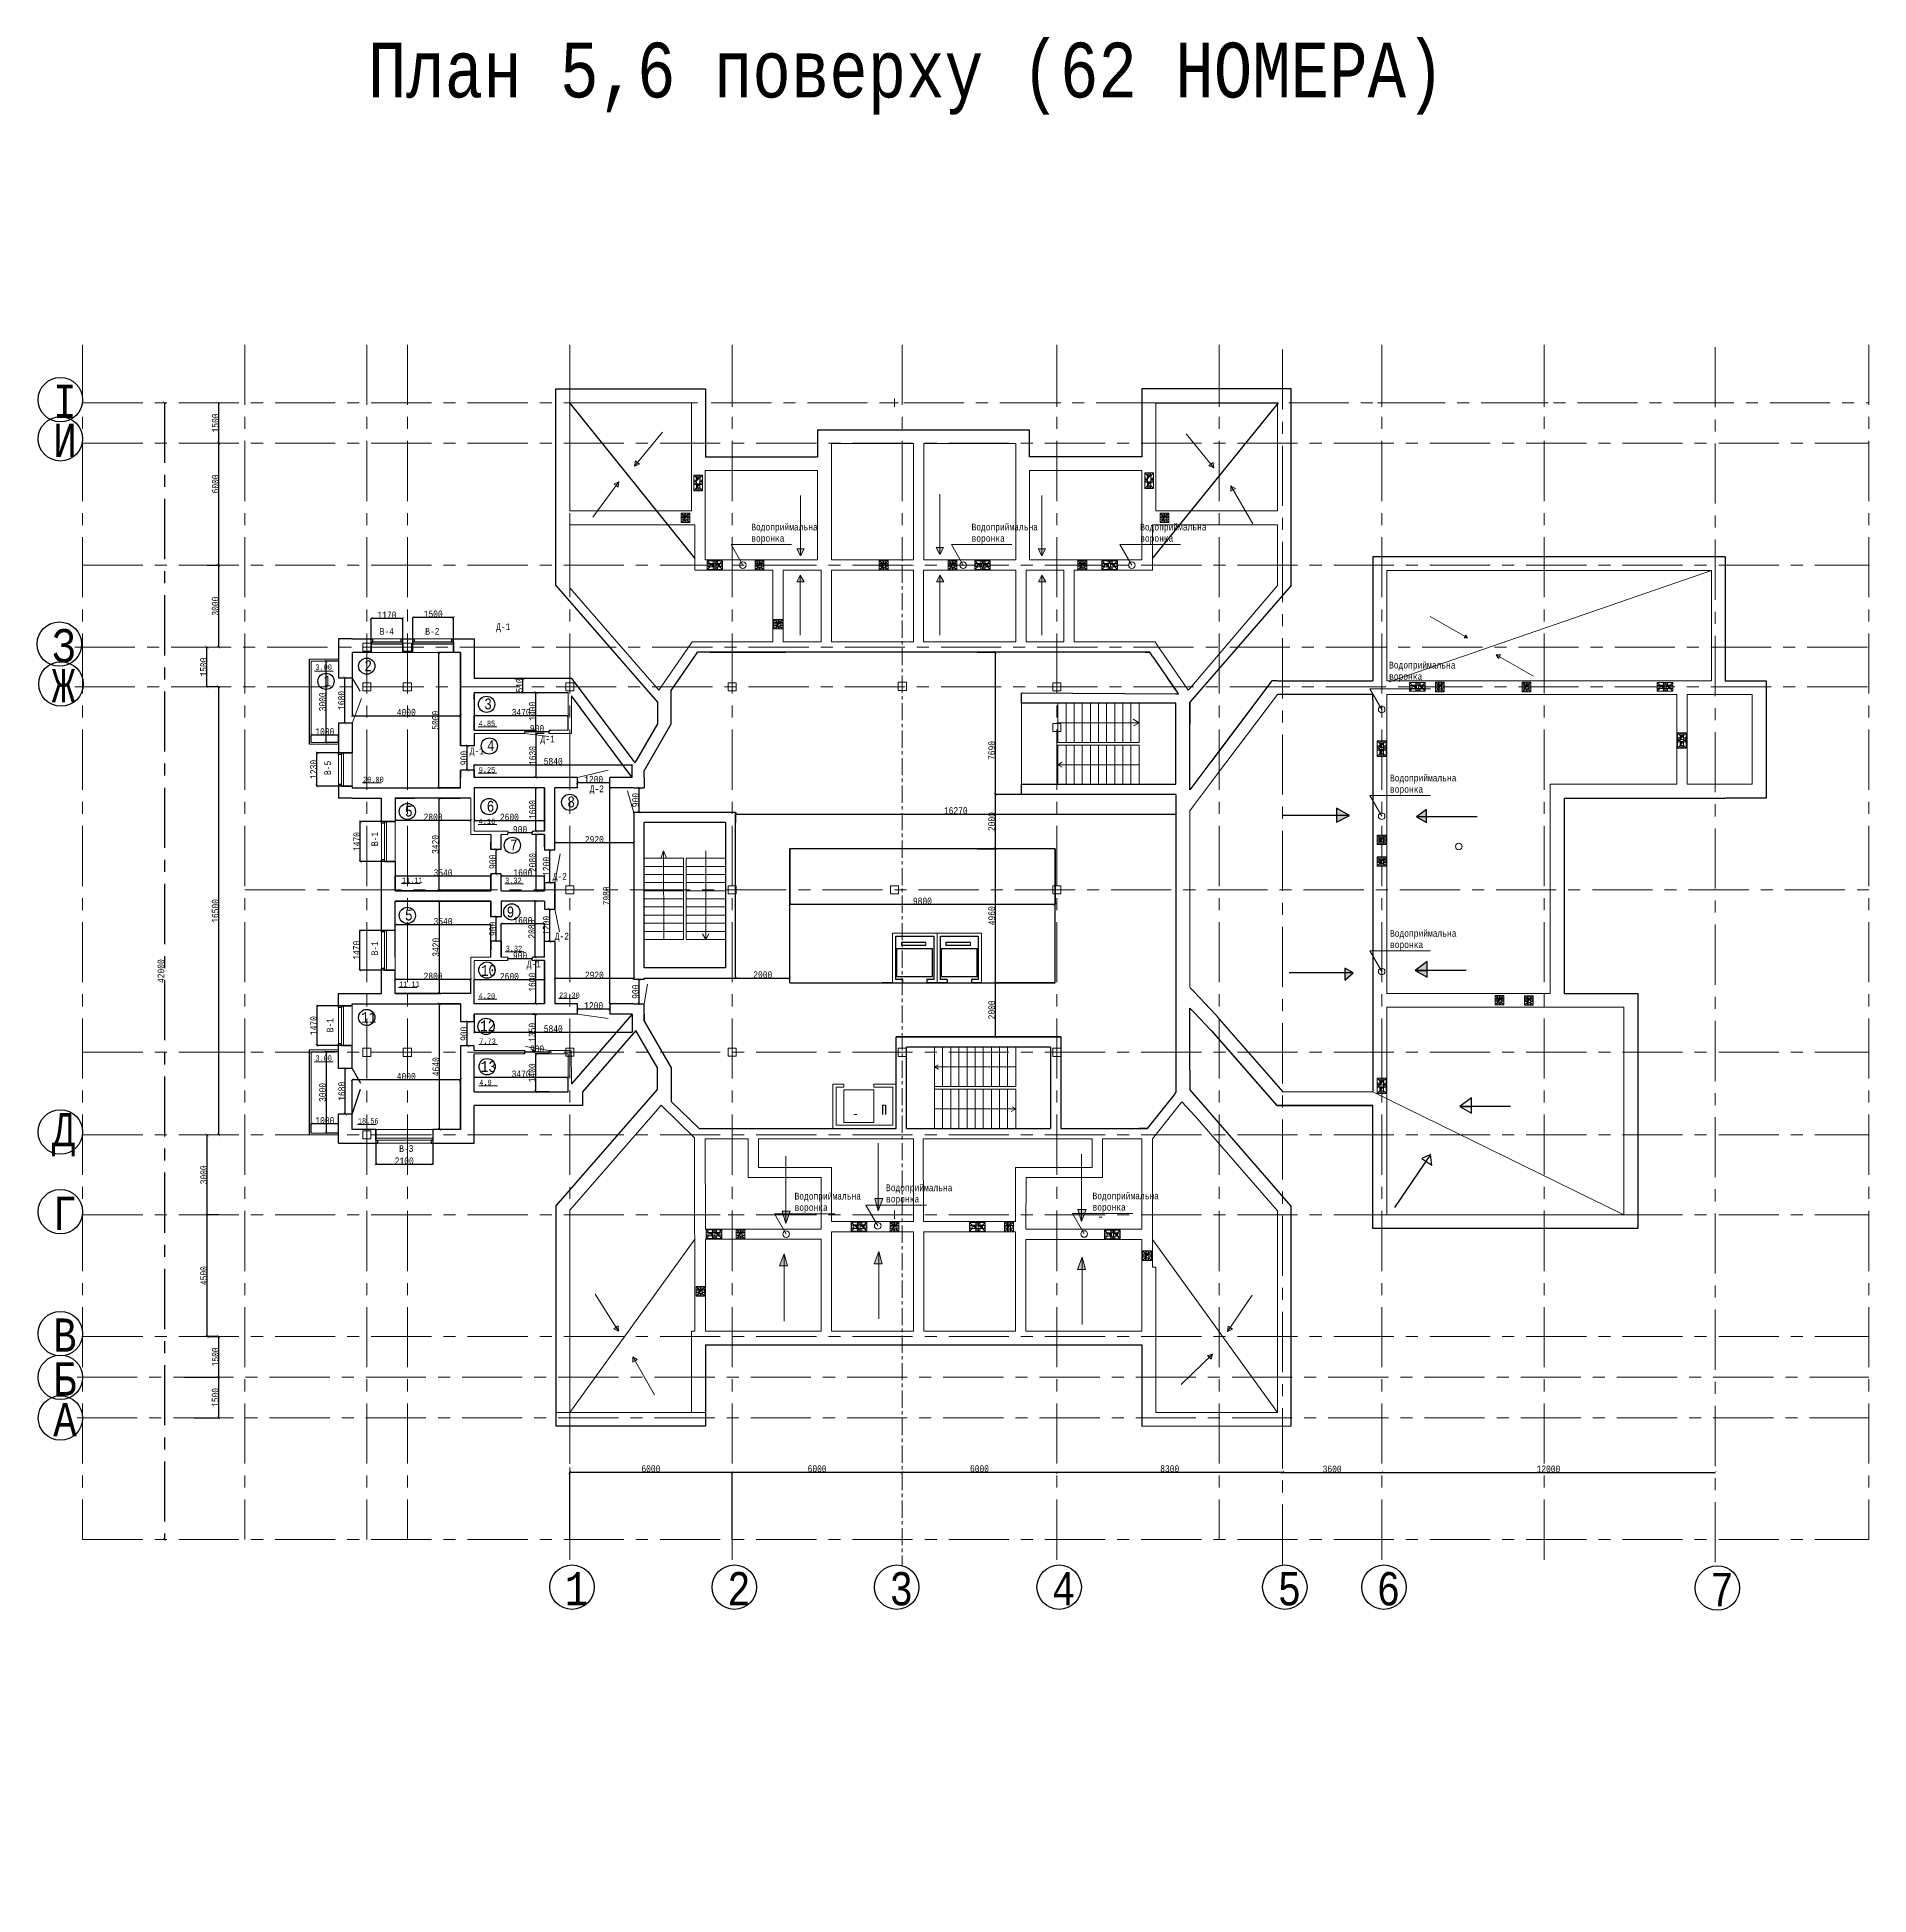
# Model space of a CAD drawing. Header units: millimetres. Extents: x -689206 to 4969298, y -1019800 to 703299.
# Drawn here: x 426603 to 494281, y -104837 to -36200 of the extents above; entities that cross this region are included whole.
import ezdxf

# ---------------------------------------------------------------- set-up
doc = ezdxf.new("R2010")
doc.units = ezdxf.units.MM
doc.linetypes.add('JIS_02_4.0', pattern=[5.5, 4, -1.5])
doc.linetypes.add('осеваяX2', pattern=[101.6, 63.5, -12.7, 12.7, -12.7])
for name, color, linetype, lineweight in [('б', 231, 'Continuous', 30), ('БАЛКОН', 7, 'Continuous', 20), ('несущие', 7, 'Continuous', 30), ('ОКНА', 250, 'Continuous', 20), ('ПЕРЕГОРОДКИ', 252, 'Continuous', 9), ('РАЗМЕРЫ', 7, 'Continuous', 9), ('сваи', 7, 'JIS_02_4.0', 30), ('стены', 7, 'Continuous', 20)]:
    doc.layers.add(name, color=color, linetype=linetype, lineweight=lineweight)
for name, color, linetype in [('кровля', 211, 'Continuous'), ('сетка', 104, 'Continuous'), ('четотам', 7, 'Continuous')]:
    doc.layers.add(name, color=color, linetype=linetype)
doc.styles.add('Аннотативный', font='isocteur.ttf', dxfattribs={"width": 0.7, "height": 250})
doc.dimstyles.new('Аннотативный', dxfattribs={"dimscale": 0, "dimtxt": 250, "dimasz": 100, "dimexe": 1.25, "dimexo": 0.625, "dimtad": 1, "dimdec": 0, "dimtxsty": 'Аннотативный', "dimblk": 'ARCHTICK', "dimcen": 2.5, "dimadec": 0, "dimazin": 0, "dimtfac": 1, "dimtdec": 0, "dimtmove": 0, "dimatfit": 3, "dimfxl": 1, "dimarcsym": 0})

msp = doc.modelspace()

# ---------------------------------------------------------------- texts
at = {"layer": 'РАЗМЕРЫ', "lineweight": 20, "ltscale": 150, "attachment_point": 1, "style": 'Аннотативный'}
for s, insert, char_height, width in [('Водоприймальна воронка', (452986.9, -54175.9), 250, 850), ('Водоприймальна воронка', (461126.9, -54175.9), 250, 850), ('Водоприймальна воронка', (467356.9, -54175.9), 250, 850), ('В-4', (439260, -58030), 250, 922.913), ('В-2', (440940, -58030), 250, 922.913), ('Д-1', (443560, -57860), 250, 922.913), ('2', (438693.1, -59226.3), 401.1, 1460), ('Водоприймальна воронка', (476555, -59277.5), 250, 850), ('1', (437187.7, -59786.3), 401.1, 1460), ('3', (443122.1, -60636.3), 401.1, 1460), ('Д-1', (442586.1, -62451.7), 250, 922.913), ('4', (443222.1, -62176.3), 401.1, 1460), ('Д-1', (445200, -62002.5), 250, 922.913), ('Водоприймальна воронка', (476588, -63448.1), 250, 850), ('6', (443212.1, -64416.3), 401.1, 1460), ('8', (446193.1, -64256.3), 401.1, 1460), ('Д-2', (447016.7, -63847.1), 250, 922.913), ('5', (440193.1, -64596.3), 401.1, 1460), ('7', (444072.1, -65846.3), 401.1, 1460), ('Д-2', (445650, -67082.5), 250, 922.913), ('5', (440193.1, -68436.3), 401.1, 1460), ('9', (443949.4, -68320.9), 401.1, 1460), ('Д-2', (445726.1, -69291.7), 250, 922.913), ('Водоприймальна воронка', (476588, -69188.1), 250, 850), ('10', (443000.1, -70485.6), 401.1, 1460), ('Д-1', (444690, -70322.5), 250, 922.913), ('11', (438575.2, -72213.7), 401.1, 1460), ('12', (442969.4, -72528.9), 401.1, 1460), ('13', (442994.7, -74033.7), 401.1, 1460), ('В-3', (439979.4, -77140.1), 250, 922.913), ('Водоприймальна воронка', (454586.9, -78898.1), 250, 850), ('Водоприймальна воронка', (457966.9, -78588.1), 250, 850), ('Водоприймальна воронка', (465596.9, -78888.1), 250, 850)]:
    msp.add_mtext(s, dxfattribs=dict(at, insert=insert, char_height=char_height, width=width))
at = {"layer": 'РАЗМЕРЫ', "char_height": 200, "width": 656.117, "attachment_point": 1, "style": 'Аннотативный'}
for s, insert in [('3.00', (436882.3, -59376.8)), ('4.85', (442916.4, -61456)), ('20.00', (438643, -63527)), ('9.25', (442916.4, -63176)), ('4.16', (442916.4, -65072.7)), ('11.11', (440080.9, -67250.6)), ('3.32', (443894.4, -67255.7)), ('3.32', (443913.2, -69770.7)), ('11.11', (439972.1, -71084.6)), ('4.20', (442914.8, -71523.8)), ('23.30', (445886.2, -71499.6)), ('7.73', (442938.2, -73198.6)), ('3.00', (436882.3, -73820.9)), ('4.9', (442938.2, -74723.1)), ('18.56', (438451.9, -76146.1))]:
    msp.add_mtext(s, dxfattribs=dict(at, insert=insert))
at = {"layer": 'РАЗМЕРЫ', "lineweight": 20, "ltscale": 150, "char_height": 250, "width": 922.913, "attachment_point": 1, "rotation": 90, "style": 'Аннотативный'}
for s, insert in [('В-5', (437210, -63464.5)), ('В-1', (438950, -66090)), ('В-1', (438950, -70126)), ('В-1', (437300, -72970))]:
    msp.add_mtext(s, dxfattribs=dict(at, insert=insert))
at = {"layer": 'сетка', "color": 0, "char_height": 1230.9, "attachment_point": 1, "style": 'Аннотативный'}
for s, insert, width in [('І', (427197.4, -49038.1), 181.646), ('И', (427197.4, -50483.7), 181.646), ('З', (427159.4, -58067.5), 181.646), ('Ж', (427144.3, -59540.1), 181.646), ('Д', (427149.7, -75949.1), 181.646), ('Г', (427197.4, -79040.1), 181.646), ('В', (427197.4, -83542.1), 181.646), ('Б', (427197.4, -85161.1), 181.646), ('А', (427199.6, -86661.1), 181.646), ('1', (446099.4, -92910), 181.646), ('2', (452099.4, -92910), 1230.932), ('3', (458099.4, -92910), 181.646), ('4', (464099.4, -92910), 181.646), ('5', (472439.5, -92910), 181.646), ('6', (476099.4, -92910), 181.646), ('7', (488420.6, -92941.4), 181.646)]:
    msp.add_mtext(s, dxfattribs=dict(at, insert=insert, width=width))
at = {"layer": 'стены', "insert": (438821.9, -36403.1), "char_height": 2025.246, "width": 76858.328, "attachment_point": 1, "style": 'Аннотативный'}
msp.add_mtext('План 5,6 поверху (62 НОМЕРА)', dxfattribs=at)

# ---------------------------------------------------------------- blocks, each defined once
blk = doc.blocks.new('_ArchTick')
at = {"color": 0, "linetype": 'ByBlock', "const_width": 0.15}
blk.add_lwpolyline([(-0.5, -0.5), (0.5, 0.5)], dxfattribs=at)
blk = doc.blocks.new('*D1309')
at = {"layer": 'Defpoints', "color": 0, "lineweight": 20, "transparency": 16777216}
for p in [(441444, -64318), (441444, -67738), (441444, -67738)]:
    blk.add_point(p, dxfattribs=at)
at = {"layer": 'стены', "color": 0, "lineweight": -2, "transparency": 16777216}
for p, q in [((441444, -64318), (441444, -67738)), ((441445, -64318), (441445, -64318)), ((441445, -67738), (441445, -67738))]:
    blk.add_line(p, q, dxfattribs=at)
at = {"layer": 'стены', "color": 0, "lineweight": -2, "transparency": 16777216, "xscale": 100, "yscale": 100, "zscale": 100}
for p, rotation in [((441444, -64318), 90), ((441444, -67738), 270)]:
    blk.add_blockref('_ArchTick', p, dxfattribs=dict(at, rotation=rotation))
at = {"layer": 'стены', "color": 0, "transparency": 16777216, "insert": (441318, -66028), "char_height": 250, "attachment_point": 5, "rotation": 90, "style": 'Аннотативный'}
blk.add_mtext('3420', dxfattribs=at)
blk = doc.blocks.new('*D1310')
at = {"layer": 'Defpoints', "color": 0, "lineweight": 20, "transparency": 16777216}
for p in [(439831, -67198), (439831, -67738), (443371, -67738)]:
    blk.add_point(p, dxfattribs=at)
at = {"layer": 'стены', "color": 0, "lineweight": -2, "transparency": 16777216}
for p, q in [((439831, -67737), (439831, -67197)), ((443371, -67198), (439831, -67198)), ((443371, -67737), (443371, -67197))]:
    blk.add_line(p, q, dxfattribs=at)
at = {"layer": 'стены', "color": 0, "lineweight": -2, "transparency": 16777216, "xscale": 100, "yscale": 100, "zscale": 100, "rotation": 180}
blk.add_blockref('_ArchTick', (439831, -67198), dxfattribs=at)
at = {"layer": 'стены', "color": 0, "lineweight": -2, "transparency": 16777216, "xscale": 100, "yscale": 100, "zscale": 100}
blk.add_blockref('_ArchTick', (443371, -67198), dxfattribs=at)
at = {"layer": 'стены', "color": 0, "transparency": 16777216, "insert": (441601, -67072), "char_height": 250, "attachment_point": 5, "style": 'Аннотативный'}
blk.add_mtext('3540', dxfattribs=at)
blk = doc.blocks.new('*D1311')
at = {"layer": 'Defpoints', "color": 0, "lineweight": 20, "transparency": 16777216}
for p in [(445351, -65658), (445033, -67738), (445351, -67738)]:
    blk.add_point(p, dxfattribs=at)
at = {"layer": 'стены', "color": 0, "lineweight": -2, "transparency": 16777216}
for p, q in [((445350, -65658), (445032, -65658)), ((445033, -65658), (445033, -67738)), ((445350, -67738), (445032, -67738))]:
    blk.add_line(p, q, dxfattribs=at)
at = {"layer": 'стены', "color": 0, "lineweight": -2, "transparency": 16777216, "xscale": 100, "yscale": 100, "zscale": 100}
for p, rotation in [((445033, -65658), 90), ((445033, -67738), 270)]:
    blk.add_blockref('_ArchTick', p, dxfattribs=dict(at, rotation=rotation))
at = {"layer": 'стены', "color": 0, "transparency": 16777216, "insert": (444907, -66698), "char_height": 250, "attachment_point": 5, "rotation": 90, "style": 'Аннотативный'}
blk.add_mtext('2080', dxfattribs=at)
blk = doc.blocks.new('*D1312')
at = {"layer": 'Defpoints', "color": 0, "lineweight": 20, "transparency": 16777216}
for p in [(445033, -63938), (445351, -63938), (445351, -65538)]:
    blk.add_point(p, dxfattribs=at)
at = {"layer": 'стены', "color": 0, "lineweight": -2, "transparency": 16777216}
for p, q in [((445350, -63938), (445032, -63938)), ((445033, -65538), (445033, -63938)), ((445350, -65538), (445032, -65538))]:
    blk.add_line(p, q, dxfattribs=at)
at = {"layer": 'стены', "color": 0, "lineweight": -2, "transparency": 16777216, "xscale": 100, "yscale": 100, "zscale": 100}
for p, rotation in [((445033, -63938), 90), ((445033, -65538), 270)]:
    blk.add_blockref('_ArchTick', p, dxfattribs=dict(at, rotation=rotation))
at = {"layer": 'стены', "color": 0, "transparency": 16777216, "insert": (444908, -64738), "char_height": 250, "attachment_point": 5, "rotation": 90, "style": 'Аннотативный'}
blk.add_mtext('1600', dxfattribs=at)
blk = doc.blocks.new('*D1313')
at = {"layer": 'Defpoints', "color": 0, "lineweight": 20, "transparency": 16777216}
for p in [(439831, -65142), (439831, -65142), (442631, -65142)]:
    blk.add_point(p, dxfattribs=at)
at = {"layer": 'стены', "color": 0, "lineweight": -2, "transparency": 16777216}
for p, q in [((439831, -65142), (439831, -65141)), ((442631, -65142), (439831, -65142)), ((442631, -65142), (442631, -65141))]:
    blk.add_line(p, q, dxfattribs=at)
at = {"layer": 'стены', "color": 0, "lineweight": -2, "transparency": 16777216, "xscale": 100, "yscale": 100, "zscale": 100, "rotation": 180}
blk.add_blockref('_ArchTick', (439831, -65142), dxfattribs=at)
at = {"layer": 'стены', "color": 0, "lineweight": -2, "transparency": 16777216, "xscale": 100, "yscale": 100, "zscale": 100}
blk.add_blockref('_ArchTick', (442631, -65142), dxfattribs=at)
at = {"layer": 'стены', "color": 0, "transparency": 16777216, "insert": (441231, -65017), "char_height": 250, "attachment_point": 5, "style": 'Аннотативный'}
blk.add_mtext('2800', dxfattribs=at)
blk = doc.blocks.new('*D1314')
at = {"layer": 'Defpoints', "color": 0, "lineweight": 20, "transparency": 16777216}
for p in [(439831, -68996), (439831, -70198), (443371, -70198)]:
    blk.add_point(p, dxfattribs=at)
at = {"layer": 'стены', "color": 0, "lineweight": -2, "transparency": 16777216}
for p, q in [((439831, -70197), (439831, -68995)), ((443371, -68996), (439831, -68996)), ((443371, -70197), (443371, -68995))]:
    blk.add_line(p, q, dxfattribs=at)
at = {"layer": 'стены', "color": 0, "lineweight": -2, "transparency": 16777216, "xscale": 100, "yscale": 100, "zscale": 100, "rotation": 180}
blk.add_blockref('_ArchTick', (439831, -68996), dxfattribs=at)
at = {"layer": 'стены', "color": 0, "lineweight": -2, "transparency": 16777216, "xscale": 100, "yscale": 100, "zscale": 100}
blk.add_blockref('_ArchTick', (443371, -68996), dxfattribs=at)
at = {"layer": 'стены', "color": 0, "transparency": 16777216, "insert": (441601, -68870), "char_height": 250, "attachment_point": 5, "style": 'Аннотативный'}
blk.add_mtext('3540', dxfattribs=at)
blk = doc.blocks.new('*D1315')
at = {"layer": 'Defpoints', "color": 0, "lineweight": 20, "transparency": 16777216}
for p in [(439831, -71021), (439831, -71538), (442631, -71538)]:
    blk.add_point(p, dxfattribs=at)
at = {"layer": 'стены', "color": 0, "lineweight": -2, "transparency": 16777216}
for p, q in [((439831, -71537), (439831, -71020)), ((442631, -71021), (439831, -71021)), ((442631, -71537), (442631, -71020))]:
    blk.add_line(p, q, dxfattribs=at)
at = {"layer": 'стены', "color": 0, "lineweight": -2, "transparency": 16777216, "xscale": 100, "yscale": 100, "zscale": 100, "rotation": 180}
blk.add_blockref('_ArchTick', (439831, -71021), dxfattribs=at)
at = {"layer": 'стены', "color": 0, "lineweight": -2, "transparency": 16777216, "xscale": 100, "yscale": 100, "zscale": 100}
blk.add_blockref('_ArchTick', (442631, -71021), dxfattribs=at)
at = {"layer": 'стены', "color": 0, "transparency": 16777216, "insert": (441231, -70895), "char_height": 250, "attachment_point": 5, "style": 'Аннотативный'}
blk.add_mtext('2800', dxfattribs=at)
blk = doc.blocks.new('*D1316')
at = {"layer": 'Defpoints', "color": 0, "lineweight": 20, "transparency": 16777216}
for p in [(445005, -68118), (445351, -68118), (445351, -70198)]:
    blk.add_point(p, dxfattribs=at)
at = {"layer": 'стены', "color": 0, "lineweight": -2, "transparency": 16777216}
for p, q in [((445350, -68118), (445004, -68118)), ((445005, -70198), (445005, -68118)), ((445350, -70198), (445004, -70198))]:
    blk.add_line(p, q, dxfattribs=at)
at = {"layer": 'стены', "color": 0, "lineweight": -2, "transparency": 16777216, "xscale": 100, "yscale": 100, "zscale": 100}
for p, rotation in [((445005, -68118), 90), ((445005, -70198), 270)]:
    blk.add_blockref('_ArchTick', p, dxfattribs=dict(at, rotation=rotation))
at = {"layer": 'стены', "color": 0, "transparency": 16777216, "insert": (444880, -69158), "char_height": 250, "attachment_point": 5, "rotation": 90, "style": 'Аннотативный'}
blk.add_mtext('2080', dxfattribs=at)
blk = doc.blocks.new('*D1317')
at = {"layer": 'Defpoints', "color": 0, "lineweight": 20, "transparency": 16777216}
for p in [(443751, -68959), (443751, -70198), (445351, -70198)]:
    blk.add_point(p, dxfattribs=at)
at = {"layer": 'стены', "color": 0, "lineweight": -2, "transparency": 16777216}
for p, q in [((443751, -70197), (443751, -68958)), ((445351, -68959), (443751, -68959)), ((445351, -70197), (445351, -68958))]:
    blk.add_line(p, q, dxfattribs=at)
at = {"layer": 'стены', "color": 0, "lineweight": -2, "transparency": 16777216, "xscale": 100, "yscale": 100, "zscale": 100, "rotation": 180}
blk.add_blockref('_ArchTick', (443751, -68959), dxfattribs=at)
at = {"layer": 'стены', "color": 0, "lineweight": -2, "transparency": 16777216, "xscale": 100, "yscale": 100, "zscale": 100}
blk.add_blockref('_ArchTick', (445351, -68959), dxfattribs=at)
at = {"layer": 'стены', "color": 0, "transparency": 16777216, "insert": (444551, -68834), "char_height": 250, "attachment_point": 5, "style": 'Аннотативный'}
blk.add_mtext('1600', dxfattribs=at)
blk = doc.blocks.new('*D1318')
at = {"layer": 'Defpoints', "color": 0, "lineweight": 30, "transparency": 16777216}
for p in [(442752, -71029), (442752, -71918), (445351, -71918)]:
    blk.add_point(p, dxfattribs=at)
at = {"layer": 'стены', "color": 0, "lineweight": -2, "transparency": 16777216}
for p, q in [((442752, -71917), (442752, -71028)), ((445351, -71029), (442752, -71029)), ((445351, -71917), (445351, -71028))]:
    blk.add_line(p, q, dxfattribs=at)
at = {"layer": 'стены', "color": 0, "lineweight": -2, "transparency": 16777216, "xscale": 100, "yscale": 100, "zscale": 100, "rotation": 180}
blk.add_blockref('_ArchTick', (442752, -71029), dxfattribs=at)
at = {"layer": 'стены', "color": 0, "lineweight": -2, "transparency": 16777216, "xscale": 100, "yscale": 100, "zscale": 100}
blk.add_blockref('_ArchTick', (445351, -71029), dxfattribs=at)
at = {"layer": 'стены', "color": 0, "transparency": 16777216, "insert": (444051, -70903), "char_height": 250, "attachment_point": 5, "style": 'Аннотативный'}
blk.add_mtext('2600', dxfattribs=at)
blk = doc.blocks.new('*D1319')
at = {"layer": 'Defpoints', "color": 0, "lineweight": 20, "transparency": 16777216}
for p in [(445351, -70318), (445021, -71918), (445351, -71918)]:
    blk.add_point(p, dxfattribs=at)
at = {"layer": 'стены', "color": 0, "lineweight": -2, "transparency": 16777216}
for p, q in [((445350, -70318), (445020, -70318)), ((445021, -70318), (445021, -71918)), ((445350, -71918), (445020, -71918))]:
    blk.add_line(p, q, dxfattribs=at)
at = {"layer": 'стены', "color": 0, "lineweight": -2, "transparency": 16777216, "xscale": 100, "yscale": 100, "zscale": 100}
for p, rotation in [((445021, -70318), 90), ((445021, -71918), 270)]:
    blk.add_blockref('_ArchTick', p, dxfattribs=dict(at, rotation=rotation))
at = {"layer": 'стены', "color": 0, "transparency": 16777216, "insert": (444896, -71118), "char_height": 250, "attachment_point": 5, "rotation": 90, "style": 'Аннотативный'}
blk.add_mtext('1600', dxfattribs=at)
blk = doc.blocks.new('*D1324')
at = {"layer": 'Defpoints', "color": 0, "lineweight": 20, "transparency": 16777216}
for p in [(445541, -68418), (445541, -68418), (445541, -69618)]:
    blk.add_point(p, dxfattribs=at)
at = {"layer": 'стены', "color": 0, "lineweight": -2, "transparency": 16777216}
for p, q in [((445541, -69618), (445541, -68418)), ((445542, -68418), (445542, -68418)), ((445542, -69618), (445542, -69618))]:
    blk.add_line(p, q, dxfattribs=at)
at = {"layer": 'стены', "color": 0, "lineweight": -2, "transparency": 16777216, "xscale": 100, "yscale": 100, "zscale": 100}
for p, rotation in [((445541, -68418), 90), ((445541, -69618), 270)]:
    blk.add_blockref('_ArchTick', p, dxfattribs=dict(at, rotation=rotation))
at = {"layer": 'стены', "color": 0, "transparency": 16777216, "insert": (445415, -69018), "char_height": 250, "attachment_point": 5, "rotation": 90, "style": 'Аннотативный'}
blk.add_mtext('1200', dxfattribs=at)
blk = doc.blocks.new('*D1325')
at = {"layer": 'Defpoints', "color": 0, "lineweight": 20, "transparency": 16777216}
for p in [(445541, -66238), (445541, -66238), (445541, -67438)]:
    blk.add_point(p, dxfattribs=at)
at = {"layer": 'стены', "color": 0, "lineweight": -2, "transparency": 16777216}
for p, q in [((445541, -67438), (445541, -66238)), ((445542, -66238), (445542, -66238)), ((445542, -67438), (445542, -67438))]:
    blk.add_line(p, q, dxfattribs=at)
at = {"layer": 'стены', "color": 0, "lineweight": -2, "transparency": 16777216, "xscale": 100, "yscale": 100, "zscale": 100}
for p, rotation in [((445541, -66238), 90), ((445541, -67438), 270)]:
    blk.add_blockref('_ArchTick', p, dxfattribs=dict(at, rotation=rotation))
at = {"layer": 'стены', "color": 0, "transparency": 16777216, "insert": (445415, -66838), "char_height": 250, "attachment_point": 5, "rotation": 90, "style": 'Аннотативный'}
blk.add_mtext('1200', dxfattribs=at)
blk = doc.blocks.new('*D1326')
at = {"layer": 'Defpoints', "color": 0, "lineweight": 20, "transparency": 16777216}
for p in [(443751, -67197), (443751, -67738), (445351, -67738)]:
    blk.add_point(p, dxfattribs=at)
at = {"layer": 'стены', "color": 0, "lineweight": -2, "transparency": 16777216}
for p, q in [((443751, -67737), (443751, -67195)), ((445351, -67197), (443751, -67197)), ((445351, -67737), (445351, -67195))]:
    blk.add_line(p, q, dxfattribs=at)
at = {"layer": 'стены', "color": 0, "lineweight": -2, "transparency": 16777216, "xscale": 100, "yscale": 100, "zscale": 100, "rotation": 180}
blk.add_blockref('_ArchTick', (443751, -67197), dxfattribs=at)
at = {"layer": 'стены', "color": 0, "lineweight": -2, "transparency": 16777216, "xscale": 100, "yscale": 100, "zscale": 100}
blk.add_blockref('_ArchTick', (445351, -67197), dxfattribs=at)
at = {"layer": 'стены', "color": 0, "transparency": 16777216, "insert": (444551, -67071), "char_height": 250, "attachment_point": 5, "style": 'Аннотативный'}
blk.add_mtext('1600', dxfattribs=at)
blk = doc.blocks.new('*D1302')
at = {"layer": 'Defpoints', "color": 0, "linetype": 'ByBlock', "lineweight": 20, "transparency": 16777216}
for p in [(437276, -59258), (437732, -59258), (437732, -62258)]:
    blk.add_point(p, dxfattribs=at)
at = {"layer": 'б', "color": 0, "linetype": 'ByBlock', "lineweight": -2, "transparency": 16777216}
for p, q in [((437731, -59258), (437274, -59258)), ((437276, -62258), (437276, -59258)), ((437731, -62258), (437274, -62258))]:
    blk.add_line(p, q, dxfattribs=at)
at = {"layer": 'б', "color": 0, "linetype": 'ByBlock', "lineweight": -2, "transparency": 16777216, "xscale": 100, "yscale": 100, "zscale": 100}
for p, rotation in [((437276, -59258), 90), ((437276, -62258), 270)]:
    blk.add_blockref('_ArchTick', p, dxfattribs=dict(at, rotation=rotation))
at = {"layer": 'б', "color": 0, "linetype": 'ByBlock', "lineweight": 25, "transparency": 16777216, "insert": (437150, -60758), "char_height": 250, "attachment_point": 5, "rotation": 90, "style": 'Аннотативный'}
blk.add_mtext('3000', dxfattribs=at)
blk = doc.blocks.new('*D1303')
at = {"layer": 'Defpoints', "color": 0, "linetype": 'ByBlock', "lineweight": 20, "transparency": 16777216}
for p in [(436732, -61984), (436732, -62258), (437732, -62258)]:
    blk.add_point(p, dxfattribs=at)
at = {"layer": 'б', "color": 0, "linetype": 'ByBlock', "lineweight": -2, "transparency": 16777216}
for p, q in [((436732, -62257), (436732, -61983)), ((437732, -61984), (436732, -61984)), ((437732, -62257), (437732, -61983))]:
    blk.add_line(p, q, dxfattribs=at)
at = {"layer": 'б', "color": 0, "linetype": 'ByBlock', "lineweight": -2, "transparency": 16777216, "xscale": 100, "yscale": 100, "zscale": 100, "rotation": 180}
blk.add_blockref('_ArchTick', (436732, -61984), dxfattribs=at)
at = {"layer": 'б', "color": 0, "linetype": 'ByBlock', "lineweight": -2, "transparency": 16777216, "xscale": 100, "yscale": 100, "zscale": 100}
blk.add_blockref('_ArchTick', (437732, -61984), dxfattribs=at)
at = {"layer": 'б', "color": 0, "linetype": 'ByBlock', "lineweight": 25, "transparency": 16777216, "insert": (437232, -61859), "char_height": 250, "attachment_point": 5, "style": 'Аннотативный'}
blk.add_mtext('1000', dxfattribs=at)
blk = doc.blocks.new('*D1304')
at = {"layer": 'Defpoints', "color": 0, "linetype": 'ByBlock', "lineweight": 20, "transparency": 16777216}
for p in [(437732, -73690), (437276, -76690), (437732, -76690)]:
    blk.add_point(p, dxfattribs=at)
at = {"layer": 'б', "color": 0, "linetype": 'ByBlock', "lineweight": -2, "transparency": 16777216}
for p, q in [((437731, -73690), (437274, -73690)), ((437276, -73690), (437276, -76690)), ((437731, -76690), (437274, -76690))]:
    blk.add_line(p, q, dxfattribs=at)
at = {"layer": 'б', "color": 0, "linetype": 'ByBlock', "lineweight": -2, "transparency": 16777216, "xscale": 100, "yscale": 100, "zscale": 100}
for p, rotation in [((437276, -73690), 90), ((437276, -76690), 270)]:
    blk.add_blockref('_ArchTick', p, dxfattribs=dict(at, rotation=rotation))
at = {"layer": 'б', "color": 0, "linetype": 'ByBlock', "lineweight": 25, "transparency": 16777216, "insert": (437150, -75190), "char_height": 250, "attachment_point": 5, "rotation": 90, "style": 'Аннотативный'}
blk.add_mtext('3000', dxfattribs=at)
blk = doc.blocks.new('*D1305')
at = {"layer": 'Defpoints', "color": 0, "linetype": 'ByBlock', "lineweight": 20, "transparency": 16777216}
for p in [(436732, -76355), (436732, -76690), (437732, -76690)]:
    blk.add_point(p, dxfattribs=at)
at = {"layer": 'б', "color": 0, "linetype": 'ByBlock', "lineweight": -2, "transparency": 16777216}
for p, q in [((436732, -76690), (436732, -76354)), ((437732, -76355), (436732, -76355)), ((437732, -76690), (437732, -76354))]:
    blk.add_line(p, q, dxfattribs=at)
at = {"layer": 'б', "color": 0, "linetype": 'ByBlock', "lineweight": -2, "transparency": 16777216, "xscale": 100, "yscale": 100, "zscale": 100, "rotation": 180}
blk.add_blockref('_ArchTick', (436732, -76355), dxfattribs=at)
at = {"layer": 'б', "color": 0, "linetype": 'ByBlock', "lineweight": -2, "transparency": 16777216, "xscale": 100, "yscale": 100, "zscale": 100}
blk.add_blockref('_ArchTick', (437732, -76355), dxfattribs=at)
at = {"layer": 'б', "color": 0, "linetype": 'ByBlock', "lineweight": 25, "transparency": 16777216, "insert": (437232, -76229), "char_height": 250, "attachment_point": 5, "style": 'Аннотативный'}
blk.add_mtext('1000', dxfattribs=at)
blk = doc.blocks.new('*D1306')
at = {"layer": 'Defpoints', "color": 0, "lineweight": 20, "transparency": 16777216}
for p in [(438538, -65185), (439831, -65185), (439831, -66655)]:
    blk.add_point(p, dxfattribs=at)
at = {"layer": 'РАЗМЕРЫ', "color": 0, "lineweight": -2, "transparency": 16777216}
for p, q in [((439830, -65185), (438537, -65185)), ((438538, -66655), (438538, -65185)), ((439830, -66655), (438537, -66655))]:
    blk.add_line(p, q, dxfattribs=at)
at = {"layer": 'РАЗМЕРЫ', "color": 0, "lineweight": -2, "transparency": 16777216, "xscale": 100, "yscale": 100, "zscale": 100}
for p, rotation in [((438538, -65185), 90), ((438538, -66655), 270)]:
    blk.add_blockref('_ArchTick', p, dxfattribs=dict(at, rotation=rotation))
at = {"layer": 'РАЗМЕРЫ', "color": 0, "transparency": 16777216, "insert": (438412, -65920), "char_height": 250, "attachment_point": 5, "rotation": 90, "style": 'Аннотативный'}
blk.add_mtext('1470', dxfattribs=at)
blk = doc.blocks.new('*D1307')
at = {"layer": 'Defpoints', "color": 0, "lineweight": 20, "transparency": 16777216}
for p in [(438531, -69201), (439831, -69201), (439831, -70671)]:
    blk.add_point(p, dxfattribs=at)
at = {"layer": 'РАЗМЕРЫ', "color": 0, "lineweight": -2, "transparency": 16777216}
for p, q in [((439830, -69201), (438530, -69201)), ((438531, -70671), (438531, -69201)), ((439830, -70671), (438530, -70671))]:
    blk.add_line(p, q, dxfattribs=at)
at = {"layer": 'РАЗМЕРЫ', "color": 0, "lineweight": -2, "transparency": 16777216, "xscale": 100, "yscale": 100, "zscale": 100}
for p, rotation in [((438531, -69201), 90), ((438531, -70671), 270)]:
    blk.add_blockref('_ArchTick', p, dxfattribs=dict(at, rotation=rotation))
at = {"layer": 'РАЗМЕРЫ', "color": 0, "transparency": 16777216, "insert": (438405, -69936), "char_height": 250, "attachment_point": 5, "rotation": 90, "style": 'Аннотативный'}
blk.add_mtext('1470', dxfattribs=at)
blk = doc.blocks.new('*D1308')
at = {"layer": 'Defpoints', "color": 0, "lineweight": 20, "transparency": 16777216}
for p in [(436946, -71987), (438242, -71987), (438242, -73457)]:
    blk.add_point(p, dxfattribs=at)
at = {"layer": 'РАЗМЕРЫ', "color": 0, "lineweight": -2, "transparency": 16777216}
for p, q in [((438241, -71987), (436945, -71987)), ((436946, -73457), (436946, -71987)), ((438241, -73457), (436945, -73457))]:
    blk.add_line(p, q, dxfattribs=at)
at = {"layer": 'РАЗМЕРЫ', "color": 0, "lineweight": -2, "transparency": 16777216, "xscale": 100, "yscale": 100, "zscale": 100}
for p, rotation in [((436946, -71987), 90), ((436946, -73457), 270)]:
    blk.add_blockref('_ArchTick', p, dxfattribs=dict(at, rotation=rotation))
at = {"layer": 'РАЗМЕРЫ', "color": 0, "transparency": 16777216, "insert": (436821, -72722), "char_height": 250, "attachment_point": 5, "rotation": 90, "style": 'Аннотативный'}
blk.add_mtext('1470', dxfattribs=at)
blk = doc.blocks.new('*D1335')
at = {"layer": 'Defpoints', "color": 0, "lineweight": 20, "transparency": 16777216}
for p in [(436942, -62639), (438242, -62639), (438242, -63869)]:
    blk.add_point(p, dxfattribs=at)
at = {"layer": 'ОКНА', "color": 0, "lineweight": -2, "transparency": 16777216}
for p, q in [((438241, -62639), (436940, -62639)), ((436942, -63869), (436942, -62639)), ((438241, -63869), (436940, -63869))]:
    blk.add_line(p, q, dxfattribs=at)
at = {"layer": 'ОКНА', "color": 0, "lineweight": -2, "transparency": 16777216, "xscale": 100, "yscale": 100, "zscale": 100}
for p, rotation in [((436942, -62639), 90), ((436942, -63869), 270)]:
    blk.add_blockref('_ArchTick', p, dxfattribs=dict(at, rotation=rotation))
at = {"layer": 'ОКНА', "color": 0, "transparency": 16777216, "insert": (436816, -63254), "char_height": 250, "attachment_point": 5, "rotation": 90, "style": 'Аннотативный'}
blk.add_mtext('1230', dxfattribs=at)
blk = doc.blocks.new('*D1336')
at = {"layer": 'Defpoints', "color": 0, "lineweight": 20, "transparency": 16777216}
for p in [(437973, -59867), (437987, -59867), (437987, -61547)]:
    blk.add_point(p, dxfattribs=at)
at = {"layer": 'ОКНА', "color": 0, "lineweight": -2, "transparency": 16777216}
for p, q in [((437986, -59867), (437972, -59867)), ((437973, -61547), (437973, -59867)), ((437986, -61547), (437972, -61547))]:
    blk.add_line(p, q, dxfattribs=at)
at = {"layer": 'ОКНА', "color": 0, "lineweight": -2, "transparency": 16777216, "xscale": 100, "yscale": 100, "zscale": 100}
for p, rotation in [((437973, -59867), 90), ((437973, -61547), 270)]:
    blk.add_blockref('_ArchTick', p, dxfattribs=dict(at, rotation=rotation))
at = {"layer": 'ОКНА', "color": 0, "transparency": 16777216, "insert": (437847, -60707), "char_height": 250, "attachment_point": 5, "rotation": 90, "style": 'Аннотативный'}
blk.add_mtext('1680', dxfattribs=at)
blk = doc.blocks.new('*D1337')
at = {"layer": 'Defpoints', "color": 0, "linetype": 'ByBlock', "lineweight": 20, "transparency": 16777216}
for p in [(440487, -57638), (440487, -58938), (441987, -58938)]:
    blk.add_point(p, dxfattribs=at)
at = {"layer": 'ПЕРЕГОРОДКИ', "color": 0, "linetype": 'ByBlock', "lineweight": -2, "transparency": 16777216}
for p, q in [((440487, -58937), (440487, -57637)), ((441987, -57638), (440487, -57638)), ((441987, -58937), (441987, -57637))]:
    blk.add_line(p, q, dxfattribs=at)
at = {"layer": 'ПЕРЕГОРОДКИ', "color": 0, "linetype": 'ByBlock', "lineweight": -2, "transparency": 16777216, "xscale": 100, "yscale": 100, "zscale": 100, "rotation": 180}
blk.add_blockref('_ArchTick', (440487, -57638), dxfattribs=at)
at = {"layer": 'ПЕРЕГОРОДКИ', "color": 0, "linetype": 'ByBlock', "lineweight": -2, "transparency": 16777216, "xscale": 100, "yscale": 100, "zscale": 100}
blk.add_blockref('_ArchTick', (441987, -57638), dxfattribs=at)
at = {"layer": 'ПЕРЕГОРОДКИ', "color": 0, "linetype": 'ByBlock', "lineweight": 13, "transparency": 16777216, "insert": (441237, -57512), "char_height": 250, "attachment_point": 5, "style": 'Аннотативный'}
blk.add_mtext('1500', dxfattribs=at)
blk = doc.blocks.new('*D1338')
at = {"layer": 'Defpoints', "color": 0, "linetype": 'ByBlock', "lineweight": 20, "transparency": 16777216}
for p in [(438942, -57675), (438942, -58938), (440112, -58938)]:
    blk.add_point(p, dxfattribs=at)
at = {"layer": 'ПЕРЕГОРОДКИ', "color": 0, "linetype": 'ByBlock', "lineweight": -2, "transparency": 16777216}
for p, q in [((438942, -58937), (438942, -57674)), ((440112, -57675), (438942, -57675)), ((440112, -58937), (440112, -57674))]:
    blk.add_line(p, q, dxfattribs=at)
at = {"layer": 'ПЕРЕГОРОДКИ', "color": 0, "linetype": 'ByBlock', "lineweight": -2, "transparency": 16777216, "xscale": 100, "yscale": 100, "zscale": 100, "rotation": 180}
blk.add_blockref('_ArchTick', (438942, -57675), dxfattribs=at)
at = {"layer": 'ПЕРЕГОРОДКИ', "color": 0, "linetype": 'ByBlock', "lineweight": -2, "transparency": 16777216, "xscale": 100, "yscale": 100, "zscale": 100}
blk.add_blockref('_ArchTick', (440112, -57675), dxfattribs=at)
at = {"layer": 'ПЕРЕГОРОДКИ', "color": 0, "linetype": 'ByBlock', "lineweight": 13, "transparency": 16777216, "insert": (439527, -57550), "char_height": 250, "attachment_point": 5, "style": 'Аннотативный'}
blk.add_mtext('1170', dxfattribs=at)
blk = doc.blocks.new('*D1339')
at = {"layer": 'Defpoints', "color": 0, "linetype": 'ByBlock', "lineweight": 20, "transparency": 16777216}
for p in [(441463, -71918), (442242, -71918), (442242, -76560)]:
    blk.add_point(p, dxfattribs=at)
at = {"layer": 'ПЕРЕГОРОДКИ', "color": 0, "linetype": 'ByBlock', "lineweight": -2, "transparency": 16777216}
for p, q in [((442241, -71918), (441461, -71918)), ((441463, -76560), (441463, -71918)), ((442241, -76560), (441461, -76560))]:
    blk.add_line(p, q, dxfattribs=at)
at = {"layer": 'ПЕРЕГОРОДКИ', "color": 0, "linetype": 'ByBlock', "lineweight": -2, "transparency": 16777216, "xscale": 100, "yscale": 100, "zscale": 100}
for p, rotation in [((441463, -71918), 90), ((441463, -76560), 270)]:
    blk.add_blockref('_ArchTick', p, dxfattribs=dict(at, rotation=rotation))
at = {"layer": 'ПЕРЕГОРОДКИ', "color": 0, "linetype": 'ByBlock', "lineweight": 13, "transparency": 16777216, "insert": (441337, -74239), "char_height": 250, "attachment_point": 5, "rotation": 90, "style": 'Аннотативный'}
blk.add_mtext('4640', dxfattribs=at)
blk = doc.blocks.new('*D1340')
at = {"layer": 'Defpoints', "color": 0, "linetype": 'ByBlock', "lineweight": 20, "transparency": 16777216}
for p in [(438242, -74720), (438242, -76560), (442242, -76560)]:
    blk.add_point(p, dxfattribs=at)
at = {"layer": 'ПЕРЕГОРОДКИ', "color": 0, "linetype": 'ByBlock', "lineweight": -2, "transparency": 16777216}
for p, q in [((438242, -76559), (438242, -74719)), ((442242, -74720), (438242, -74720)), ((442242, -76559), (442242, -74719))]:
    blk.add_line(p, q, dxfattribs=at)
at = {"layer": 'ПЕРЕГОРОДКИ', "color": 0, "linetype": 'ByBlock', "lineweight": -2, "transparency": 16777216, "xscale": 100, "yscale": 100, "zscale": 100, "rotation": 180}
blk.add_blockref('_ArchTick', (438242, -74720), dxfattribs=at)
at = {"layer": 'ПЕРЕГОРОДКИ', "color": 0, "linetype": 'ByBlock', "lineweight": -2, "transparency": 16777216, "xscale": 100, "yscale": 100, "zscale": 100}
blk.add_blockref('_ArchTick', (442242, -74720), dxfattribs=at)
at = {"layer": 'ПЕРЕГОРОДКИ', "color": 0, "linetype": 'ByBlock', "lineweight": 13, "transparency": 16777216, "insert": (440242, -74595), "char_height": 250, "attachment_point": 5, "style": 'Аннотативный'}
blk.add_mtext('4000', dxfattribs=at)
blk = doc.blocks.new('*D1341')
at = {"layer": 'Defpoints', "color": 0, "linetype": 'ByBlock', "lineweight": 20, "transparency": 16777216}
for p in [(441444, -58938), (442242, -58938), (442242, -63938)]:
    blk.add_point(p, dxfattribs=at)
at = {"layer": 'ПЕРЕГОРОДКИ', "color": 0, "linetype": 'ByBlock', "lineweight": -2, "transparency": 16777216}
for p, q in [((442241, -58938), (441443, -58938)), ((441444, -63938), (441444, -58938)), ((442241, -63938), (441443, -63938))]:
    blk.add_line(p, q, dxfattribs=at)
at = {"layer": 'ПЕРЕГОРОДКИ', "color": 0, "linetype": 'ByBlock', "lineweight": -2, "transparency": 16777216, "xscale": 100, "yscale": 100, "zscale": 100}
for p, rotation in [((441444, -58938), 90), ((441444, -63938), 270)]:
    blk.add_blockref('_ArchTick', p, dxfattribs=dict(at, rotation=rotation))
at = {"layer": 'ПЕРЕГОРОДКИ', "color": 0, "linetype": 'ByBlock', "lineweight": 13, "transparency": 16777216, "insert": (441318, -61438), "char_height": 250, "attachment_point": 5, "rotation": 90, "style": 'Аннотативный'}
blk.add_mtext('5000', dxfattribs=at)
blk = doc.blocks.new('*D1327')
at = {"layer": 'Defpoints', "color": 0, "linetype": 'ByBlock', "lineweight": 20, "transparency": 16777216}
for p in [(439117, -76560), (441217, -76560), (441217, -77846)]:
    blk.add_point(p, dxfattribs=at)
at = {"layer": 'РАЗМЕРЫ', "color": 0, "linetype": 'ByBlock', "lineweight": -2, "transparency": 16777216}
for p, q in [((439117, -76560), (439117, -77847)), ((441217, -76560), (441217, -77847)), ((439117, -77846), (441217, -77846))]:
    blk.add_line(p, q, dxfattribs=at)
at = {"layer": 'РАЗМЕРЫ', "color": 0, "linetype": 'ByBlock', "lineweight": -2, "transparency": 16777216, "xscale": 100, "yscale": 100, "zscale": 100, "rotation": 180}
blk.add_blockref('_ArchTick', (439117, -77846), dxfattribs=at)
at = {"layer": 'РАЗМЕРЫ', "color": 0, "linetype": 'ByBlock', "lineweight": -2, "transparency": 16777216, "xscale": 100, "yscale": 100, "zscale": 100}
blk.add_blockref('_ArchTick', (441217, -77846), dxfattribs=at)
at = {"layer": 'РАЗМЕРЫ', "color": 0, "linetype": 'ByBlock', "lineweight": 13, "transparency": 16777216, "insert": (440167, -77720), "char_height": 250, "attachment_point": 5, "style": 'Аннотативный'}
blk.add_mtext('2100', dxfattribs=at)
blk = doc.blocks.new('*D1328')
at = {"layer": 'Defpoints', "color": 0, "linetype": 'ByBlock', "lineweight": 20, "transparency": 16777216}
for p in [(444226, -59898), (444548, -59898), (444226, -60408)]:
    blk.add_point(p, dxfattribs=at)
at = {"layer": 'РАЗМЕРЫ', "color": 0, "linetype": 'ByBlock', "lineweight": -2, "transparency": 16777216}
for p, q in [((444227, -59898), (444550, -59898)), ((444548, -60408), (444548, -59898)), ((444227, -60408), (444550, -60408))]:
    blk.add_line(p, q, dxfattribs=at)
at = {"layer": 'РАЗМЕРЫ', "color": 0, "linetype": 'ByBlock', "lineweight": -2, "transparency": 16777216, "xscale": 100, "yscale": 100, "zscale": 100}
for p, rotation in [((444548, -59898), 90), ((444548, -60408), 270)]:
    blk.add_blockref('_ArchTick', p, dxfattribs=dict(at, rotation=rotation))
at = {"layer": 'РАЗМЕРЫ', "color": 0, "linetype": 'ByBlock', "lineweight": 20, "transparency": 16777216, "insert": (444423, -60153), "char_height": 250, "attachment_point": 5, "rotation": 90, "style": 'Аннотативный'}
blk.add_mtext('510', dxfattribs=at)
blk = doc.blocks.new('*D1329')
at = {"layer": 'Defpoints', "color": 0, "linetype": 'ByBlock', "lineweight": 20, "transparency": 16777216}
for p in [(442752, -74635), (442752, -75165), (446222, -75165)]:
    blk.add_point(p, dxfattribs=at)
at = {"layer": 'РАЗМЕРЫ', "color": 0, "linetype": 'ByBlock', "lineweight": -2, "transparency": 16777216}
for p, q in [((442752, -75164), (442752, -74634)), ((446222, -74635), (442752, -74635)), ((446222, -75164), (446222, -74634))]:
    blk.add_line(p, q, dxfattribs=at)
at = {"layer": 'РАЗМЕРЫ', "color": 0, "linetype": 'ByBlock', "lineweight": -2, "transparency": 16777216, "xscale": 100, "yscale": 100, "zscale": 100, "rotation": 180}
blk.add_blockref('_ArchTick', (442752, -74635), dxfattribs=at)
at = {"layer": 'РАЗМЕРЫ', "color": 0, "linetype": 'ByBlock', "lineweight": -2, "transparency": 16777216, "xscale": 100, "yscale": 100, "zscale": 100}
blk.add_blockref('_ArchTick', (446222, -74635), dxfattribs=at)
at = {"layer": 'РАЗМЕРЫ', "color": 0, "linetype": 'ByBlock', "lineweight": 20, "transparency": 16777216, "insert": (444487, -74509), "char_height": 250, "attachment_point": 5, "style": 'Аннотативный'}
blk.add_mtext('3470', dxfattribs=at)
blk = doc.blocks.new('*D1330')
at = {"layer": 'Defpoints', "color": 0, "linetype": 'ByBlock', "lineweight": 20, "transparency": 16777216}
for p in [(442752, -61272), (442752, -61808), (446222, -61808)]:
    blk.add_point(p, dxfattribs=at)
at = {"layer": 'РАЗМЕРЫ', "color": 0, "linetype": 'ByBlock', "lineweight": -2, "transparency": 16777216}
for p, q in [((442752, -61807), (442752, -61270)), ((446222, -61272), (442752, -61272)), ((446222, -61807), (446222, -61270))]:
    blk.add_line(p, q, dxfattribs=at)
at = {"layer": 'РАЗМЕРЫ', "color": 0, "linetype": 'ByBlock', "lineweight": -2, "transparency": 16777216, "xscale": 100, "yscale": 100, "zscale": 100, "rotation": 180}
blk.add_blockref('_ArchTick', (442752, -61272), dxfattribs=at)
at = {"layer": 'РАЗМЕРЫ', "color": 0, "linetype": 'ByBlock', "lineweight": -2, "transparency": 16777216, "xscale": 100, "yscale": 100, "zscale": 100}
blk.add_blockref('_ArchTick', (446222, -61272), dxfattribs=at)
at = {"layer": 'РАЗМЕРЫ', "color": 0, "linetype": 'ByBlock', "lineweight": 20, "transparency": 16777216, "insert": (444487, -61146), "char_height": 250, "attachment_point": 5, "style": 'Аннотативный'}
blk.add_mtext('3470', dxfattribs=at)
blk = doc.blocks.new('*D1331')
at = {"layer": 'Defpoints', "color": 0, "linetype": 'ByBlock', "lineweight": 20, "transparency": 16777216}
for p in [(438242, -58938), (442242, -58938), (442242, -61270)]:
    blk.add_point(p, dxfattribs=at)
at = {"layer": 'РАЗМЕРЫ', "color": 0, "linetype": 'ByBlock', "lineweight": -2, "transparency": 16777216}
for p, q in [((438242, -58938), (438242, -61272)), ((442242, -58938), (442242, -61272)), ((438242, -61270), (442242, -61270))]:
    blk.add_line(p, q, dxfattribs=at)
at = {"layer": 'РАЗМЕРЫ', "color": 0, "linetype": 'ByBlock', "lineweight": -2, "transparency": 16777216, "xscale": 100, "yscale": 100, "zscale": 100, "rotation": 180}
blk.add_blockref('_ArchTick', (438242, -61270), dxfattribs=at)
at = {"layer": 'РАЗМЕРЫ', "color": 0, "linetype": 'ByBlock', "lineweight": -2, "transparency": 16777216, "xscale": 100, "yscale": 100, "zscale": 100}
blk.add_blockref('_ArchTick', (442242, -61270), dxfattribs=at)
at = {"layer": 'РАЗМЕРЫ', "color": 0, "linetype": 'ByBlock', "lineweight": 20, "transparency": 16777216, "insert": (440242, -61145), "char_height": 250, "attachment_point": 5, "style": 'Аннотативный'}
blk.add_mtext('4000', dxfattribs=at)
blk = doc.blocks.new('*D1332')
at = {"layer": 'Defpoints', "color": 0, "linetype": 'ByBlock', "lineweight": 20, "transparency": 16777216}
for p in [(442752, -60408), (445033, -60408), (442752, -61808)]:
    blk.add_point(p, dxfattribs=at)
at = {"layer": 'РАЗМЕРЫ', "color": 0, "linetype": 'ByBlock', "lineweight": -2, "transparency": 16777216}
for p, q in [((442752, -60408), (445035, -60408)), ((445033, -61808), (445033, -60408)), ((442752, -61808), (445035, -61808))]:
    blk.add_line(p, q, dxfattribs=at)
at = {"layer": 'РАЗМЕРЫ', "color": 0, "linetype": 'ByBlock', "lineweight": -2, "transparency": 16777216, "xscale": 100, "yscale": 100, "zscale": 100}
for p, rotation in [((445033, -60408), 90), ((445033, -61808), 270)]:
    blk.add_blockref('_ArchTick', p, dxfattribs=dict(at, rotation=rotation))
at = {"layer": 'РАЗМЕРЫ', "color": 0, "linetype": 'ByBlock', "lineweight": 20, "transparency": 16777216, "insert": (444908, -61108), "char_height": 250, "attachment_point": 5, "rotation": 90, "style": 'Аннотативный'}
blk.add_mtext('1400', dxfattribs=at)
blk = doc.blocks.new('*D1320')
at = {"layer": 'Defpoints', "color": 0, "linetype": 'ByBlock', "lineweight": 20, "transparency": 16777216}
for p in [(445035, -61928), (445339, -61928), (445339, -63558)]:
    blk.add_point(p, dxfattribs=at)
at = {"layer": 'РАЗМЕРЫ', "color": 0, "linetype": 'ByBlock', "lineweight": -2, "transparency": 16777216}
for p, q in [((445338, -61928), (445033, -61928)), ((445035, -63558), (445035, -61928)), ((445338, -63558), (445033, -63558))]:
    blk.add_line(p, q, dxfattribs=at)
at = {"layer": 'РАЗМЕРЫ', "color": 0, "linetype": 'ByBlock', "lineweight": -2, "transparency": 16777216, "xscale": 100, "yscale": 100, "zscale": 100}
for p, rotation in [((445035, -61928), 90), ((445035, -63558), 270)]:
    blk.add_blockref('_ArchTick', p, dxfattribs=dict(at, rotation=rotation))
at = {"layer": 'РАЗМЕРЫ', "color": 0, "linetype": 'ByBlock', "lineweight": 20, "transparency": 16777216, "insert": (444909, -62743), "char_height": 250, "attachment_point": 5, "rotation": 90, "style": 'Аннотативный'}
blk.add_mtext('1630', dxfattribs=at)
blk = doc.blocks.new('*D1321')
at = {"layer": 'Defpoints', "color": 0, "linetype": 'ByBlock', "lineweight": 20, "transparency": 16777216}
for p in [(448589, -63085), (442752, -63558), (448589, -63558)]:
    blk.add_point(p, dxfattribs=at)
at = {"layer": 'РАЗМЕРЫ', "color": 0, "linetype": 'ByBlock', "lineweight": -2, "transparency": 16777216}
for p, q in [((442752, -63557), (442752, -63083)), ((442752, -63085), (448589, -63085)), ((448589, -63557), (448589, -63083))]:
    blk.add_line(p, q, dxfattribs=at)
at = {"layer": 'РАЗМЕРЫ', "color": 0, "linetype": 'ByBlock', "lineweight": -2, "transparency": 16777216, "xscale": 100, "yscale": 100, "zscale": 100, "rotation": 180}
blk.add_blockref('_ArchTick', (442752, -63085), dxfattribs=at)
at = {"layer": 'РАЗМЕРЫ', "color": 0, "linetype": 'ByBlock', "lineweight": -2, "transparency": 16777216, "xscale": 100, "yscale": 100, "zscale": 100}
blk.add_blockref('_ArchTick', (448589, -63085), dxfattribs=at)
at = {"layer": 'РАЗМЕРЫ', "color": 0, "linetype": 'ByBlock', "lineweight": 20, "transparency": 16777216, "insert": (445671, -62959), "char_height": 250, "attachment_point": 5, "style": 'Аннотативный'}
blk.add_mtext('5840', dxfattribs=at)
blk = doc.blocks.new('*D1322')
at = {"layer": 'Defpoints', "color": 0, "linetype": 'ByBlock', "lineweight": 20, "transparency": 16777216}
for p in [(442752, -72298), (448589, -72298), (448589, -72963)]:
    blk.add_point(p, dxfattribs=at)
at = {"layer": 'РАЗМЕРЫ', "color": 0, "linetype": 'ByBlock', "lineweight": -2, "transparency": 16777216}
for p, q in [((442752, -72298), (442752, -72964)), ((448589, -72298), (448589, -72964)), ((442752, -72963), (448589, -72963))]:
    blk.add_line(p, q, dxfattribs=at)
at = {"layer": 'РАЗМЕРЫ', "color": 0, "linetype": 'ByBlock', "lineweight": -2, "transparency": 16777216, "xscale": 100, "yscale": 100, "zscale": 100, "rotation": 180}
blk.add_blockref('_ArchTick', (442752, -72963), dxfattribs=at)
at = {"layer": 'РАЗМЕРЫ', "color": 0, "linetype": 'ByBlock', "lineweight": -2, "transparency": 16777216, "xscale": 100, "yscale": 100, "zscale": 100}
blk.add_blockref('_ArchTick', (448589, -72963), dxfattribs=at)
at = {"layer": 'РАЗМЕРЫ', "color": 0, "linetype": 'ByBlock', "lineweight": 20, "transparency": 16777216, "insert": (445671, -72838), "char_height": 250, "attachment_point": 5, "style": 'Аннотативный'}
blk.add_mtext('5840', dxfattribs=at)
blk = doc.blocks.new('*D1323')
at = {"layer": 'Defpoints', "color": 0, "linetype": 'ByBlock', "lineweight": 20, "transparency": 16777216}
for p in [(444891, -72298), (445020, -72298), (444891, -73645)]:
    blk.add_point(p, dxfattribs=at)
at = {"layer": 'РАЗМЕРЫ', "color": 0, "linetype": 'ByBlock', "lineweight": -2, "transparency": 16777216}
for p, q in [((444892, -72298), (445021, -72298)), ((445020, -73645), (445020, -72298)), ((444892, -73645), (445021, -73645))]:
    blk.add_line(p, q, dxfattribs=at)
at = {"layer": 'РАЗМЕРЫ', "color": 0, "linetype": 'ByBlock', "lineweight": -2, "transparency": 16777216, "xscale": 100, "yscale": 100, "zscale": 100}
for p, rotation in [((445020, -72298), 90), ((445020, -73645), 270)]:
    blk.add_blockref('_ArchTick', p, dxfattribs=dict(at, rotation=rotation))
at = {"layer": 'РАЗМЕРЫ', "color": 0, "linetype": 'ByBlock', "lineweight": 20, "transparency": 16777216, "insert": (444894, -72971), "char_height": 250, "attachment_point": 5, "rotation": 90, "style": 'Аннотативный'}
blk.add_mtext('1350', dxfattribs=at)
blk = doc.blocks.new('*D1333')
at = {"layer": 'Defpoints', "color": 0, "linetype": 'ByBlock', "lineweight": 20, "transparency": 16777216}
for p in [(446566, -63748), (446566, -63748), (447766, -63748)]:
    blk.add_point(p, dxfattribs=at)
at = {"layer": 'РАЗМЕРЫ', "color": 0, "linetype": 'ByBlock', "lineweight": -2, "transparency": 16777216}
for p, q in [((446566, -63747), (446566, -63747)), ((447766, -63748), (446566, -63748)), ((447766, -63747), (447766, -63747))]:
    blk.add_line(p, q, dxfattribs=at)
at = {"layer": 'РАЗМЕРЫ', "color": 0, "linetype": 'ByBlock', "lineweight": -2, "transparency": 16777216, "xscale": 100, "yscale": 100, "zscale": 100, "rotation": 180}
blk.add_blockref('_ArchTick', (446566, -63748), dxfattribs=at)
at = {"layer": 'РАЗМЕРЫ', "color": 0, "linetype": 'ByBlock', "lineweight": -2, "transparency": 16777216, "xscale": 100, "yscale": 100, "zscale": 100}
blk.add_blockref('_ArchTick', (447766, -63748), dxfattribs=at)
at = {"layer": 'РАЗМЕРЫ', "color": 0, "linetype": 'ByBlock', "lineweight": 20, "transparency": 16777216, "insert": (447166, -63622), "char_height": 250, "attachment_point": 5, "style": 'Аннотативный'}
blk.add_mtext('1200', dxfattribs=at)
blk = doc.blocks.new('*D1334')
at = {"layer": 'Defpoints', "color": 0, "linetype": 'ByBlock', "lineweight": 20, "transparency": 16777216}
for p in [(446566, -72108), (446566, -72108), (447766, -72108)]:
    blk.add_point(p, dxfattribs=at)
at = {"layer": 'РАЗМЕРЫ', "color": 0, "linetype": 'ByBlock', "lineweight": -2, "transparency": 16777216}
for p, q in [((446566, -72107), (446566, -72107)), ((447766, -72108), (446566, -72108)), ((447766, -72107), (447766, -72107))]:
    blk.add_line(p, q, dxfattribs=at)
at = {"layer": 'РАЗМЕРЫ', "color": 0, "linetype": 'ByBlock', "lineweight": -2, "transparency": 16777216, "xscale": 100, "yscale": 100, "zscale": 100, "rotation": 180}
blk.add_blockref('_ArchTick', (446566, -72108), dxfattribs=at)
at = {"layer": 'РАЗМЕРЫ', "color": 0, "linetype": 'ByBlock', "lineweight": -2, "transparency": 16777216, "xscale": 100, "yscale": 100, "zscale": 100}
blk.add_blockref('_ArchTick', (447766, -72108), dxfattribs=at)
at = {"layer": 'РАЗМЕРЫ', "color": 0, "linetype": 'ByBlock', "lineweight": 20, "transparency": 16777216, "insert": (447166, -71982), "char_height": 250, "attachment_point": 5, "style": 'Аннотативный'}
blk.add_mtext('1200', dxfattribs=at)
blk = doc.blocks.new('*D1342')
at = {"layer": 'Defpoints', "color": 0, "linetype": 'ByBlock', "lineweight": 20, "transparency": 16777216}
for p in [(448841, -63938), (448841, -63938), (448841, -64838)]:
    blk.add_point(p, dxfattribs=at)
at = {"layer": 'РАЗМЕРЫ', "color": 0, "linetype": 'ByBlock', "lineweight": -2, "transparency": 16777216}
for p, q in [((448841, -64838), (448841, -63938)), ((448842, -63938), (448842, -63938)), ((448842, -64838), (448842, -64838))]:
    blk.add_line(p, q, dxfattribs=at)
at = {"layer": 'РАЗМЕРЫ', "color": 0, "linetype": 'ByBlock', "lineweight": -2, "transparency": 16777216, "xscale": 100, "yscale": 100, "zscale": 100}
for p, rotation in [((448841, -63938), 90), ((448841, -64838), 270)]:
    blk.add_blockref('_ArchTick', p, dxfattribs=dict(at, rotation=rotation))
at = {"layer": 'РАЗМЕРЫ', "color": 0, "linetype": 'ByBlock', "lineweight": 20, "transparency": 16777216, "insert": (448715, -64388), "char_height": 250, "attachment_point": 5, "rotation": 90, "style": 'Аннотативный'}
blk.add_mtext('900', dxfattribs=at)
blk = doc.blocks.new('*D1343')
at = {"layer": 'Defpoints', "color": 0, "linetype": 'ByBlock', "lineweight": 20, "transparency": 16777216}
for p in [(448841, -71018), (448841, -71018), (448841, -71918)]:
    blk.add_point(p, dxfattribs=at)
at = {"layer": 'РАЗМЕРЫ', "color": 0, "linetype": 'ByBlock', "lineweight": -2, "transparency": 16777216}
for p, q in [((448841, -71918), (448841, -71018)), ((448842, -71018), (448842, -71018)), ((448842, -71918), (448842, -71918))]:
    blk.add_line(p, q, dxfattribs=at)
at = {"layer": 'РАЗМЕРЫ', "color": 0, "linetype": 'ByBlock', "lineweight": -2, "transparency": 16777216, "xscale": 100, "yscale": 100, "zscale": 100}
for p, rotation in [((448841, -71018), 90), ((448841, -71918), 270)]:
    blk.add_blockref('_ArchTick', p, dxfattribs=dict(at, rotation=rotation))
at = {"layer": 'РАЗМЕРЫ', "color": 0, "linetype": 'ByBlock', "lineweight": 20, "transparency": 16777216, "insert": (448715, -71468), "char_height": 250, "attachment_point": 5, "rotation": 90, "style": 'Аннотативный'}
blk.add_mtext('900', dxfattribs=at)
blk = doc.blocks.new('*D1344')
at = {"layer": 'Defpoints', "color": 0, "linetype": 'ByBlock', "lineweight": 20, "transparency": 16777216}
for p in [(447766, -63938), (447766, -63938), (447766, -71918)]:
    blk.add_point(p, dxfattribs=at)
at = {"layer": 'РАЗМЕРЫ', "color": 0, "linetype": 'ByBlock', "lineweight": -2, "transparency": 16777216}
for p, q in [((447765, -63938), (447765, -63938)), ((447766, -71918), (447766, -63938)), ((447765, -71918), (447765, -71918))]:
    blk.add_line(p, q, dxfattribs=at)
at = {"layer": 'РАЗМЕРЫ', "color": 0, "linetype": 'ByBlock', "lineweight": -2, "transparency": 16777216, "xscale": 100, "yscale": 100, "zscale": 100}
for p, rotation in [((447766, -63938), 90), ((447766, -71918), 270)]:
    blk.add_blockref('_ArchTick', p, dxfattribs=dict(at, rotation=rotation))
at = {"layer": 'РАЗМЕРЫ', "color": 0, "linetype": 'ByBlock', "lineweight": 20, "transparency": 16777216, "insert": (447640, -67928), "char_height": 250, "attachment_point": 5, "rotation": 90, "style": 'Аннотативный'}
blk.add_mtext('7980', dxfattribs=at)
blk = doc.blocks.new('*D1345')
at = {"layer": 'Defpoints', "color": 0, "linetype": 'ByBlock', "lineweight": 20, "transparency": 16777216}
for p in [(445731, -70979), (445731, -71018), (448651, -71018)]:
    blk.add_point(p, dxfattribs=at)
at = {"layer": 'РАЗМЕРЫ', "color": 0, "linetype": 'ByBlock', "lineweight": -2, "transparency": 16777216}
for p, q in [((445731, -71017), (445731, -70978)), ((448651, -70979), (445731, -70979)), ((448651, -71017), (448651, -70978))]:
    blk.add_line(p, q, dxfattribs=at)
at = {"layer": 'РАЗМЕРЫ', "color": 0, "linetype": 'ByBlock', "lineweight": -2, "transparency": 16777216, "xscale": 100, "yscale": 100, "zscale": 100, "rotation": 180}
blk.add_blockref('_ArchTick', (445731, -70979), dxfattribs=at)
at = {"layer": 'РАЗМЕРЫ', "color": 0, "linetype": 'ByBlock', "lineweight": -2, "transparency": 16777216, "xscale": 100, "yscale": 100, "zscale": 100}
blk.add_blockref('_ArchTick', (448651, -70979), dxfattribs=at)
at = {"layer": 'РАЗМЕРЫ', "color": 0, "linetype": 'ByBlock', "lineweight": 20, "transparency": 16777216, "insert": (447191, -70853), "char_height": 250, "attachment_point": 5, "style": 'Аннотативный'}
blk.add_mtext('2920', dxfattribs=at)
blk = doc.blocks.new('*D1346')
at = {"layer": 'Defpoints', "color": 0, "linetype": 'ByBlock', "lineweight": 20, "transparency": 16777216}
for p in [(437987, -74309), (437987, -74309), (437987, -75989)]:
    blk.add_point(p, dxfattribs=at)
at = {"layer": 'РАЗМЕРЫ', "color": 0, "linetype": 'ByBlock', "lineweight": -2, "transparency": 16777216}
for p, q in [((437986, -74309), (437985, -74309)), ((437987, -75989), (437987, -74309)), ((437986, -75989), (437985, -75989))]:
    blk.add_line(p, q, dxfattribs=at)
at = {"layer": 'РАЗМЕРЫ', "color": 0, "linetype": 'ByBlock', "lineweight": -2, "transparency": 16777216, "xscale": 100, "yscale": 100, "zscale": 100}
for p, rotation in [((437987, -74309), 90), ((437987, -75989), 270)]:
    blk.add_blockref('_ArchTick', p, dxfattribs=dict(at, rotation=rotation))
at = {"layer": 'РАЗМЕРЫ', "color": 0, "linetype": 'ByBlock', "lineweight": 20, "transparency": 16777216, "insert": (437861, -75149), "char_height": 250, "attachment_point": 5, "rotation": 90, "style": 'Аннотативный'}
blk.add_mtext('1680', dxfattribs=at)
blk = doc.blocks.new('*D1347')
at = {"layer": 'Defpoints', "color": 0, "linetype": 'ByBlock', "lineweight": 20, "transparency": 16777216}
for p in [(442497, -72572), (442497, -72572), (442497, -73472)]:
    blk.add_point(p, dxfattribs=at)
at = {"layer": 'РАЗМЕРЫ', "color": 0, "linetype": 'ByBlock', "lineweight": -2, "transparency": 16777216}
for p, q in [((442496, -72572), (442495, -72572)), ((442497, -73472), (442497, -72572)), ((442496, -73472), (442495, -73472))]:
    blk.add_line(p, q, dxfattribs=at)
at = {"layer": 'РАЗМЕРЫ', "color": 0, "linetype": 'ByBlock', "lineweight": -2, "transparency": 16777216, "xscale": 100, "yscale": 100, "zscale": 100}
for p, rotation in [((442497, -72572), 90), ((442497, -73472), 270)]:
    blk.add_blockref('_ArchTick', p, dxfattribs=dict(at, rotation=rotation))
at = {"layer": 'РАЗМЕРЫ', "color": 0, "linetype": 'ByBlock', "lineweight": 20, "transparency": 16777216, "insert": (442371, -73022), "char_height": 250, "attachment_point": 5, "rotation": 90, "style": 'Аннотативный'}
blk.add_mtext('900', dxfattribs=at)
blk = doc.blocks.new('*D1348')
at = {"layer": 'Defpoints', "color": 0, "linetype": 'ByBlock', "lineweight": 20, "transparency": 16777216}
for p in [(444623, -73708), (444623, -73708), (445523, -73708)]:
    blk.add_point(p, dxfattribs=at)
at = {"layer": 'РАЗМЕРЫ', "color": 0, "linetype": 'ByBlock', "lineweight": -2, "transparency": 16777216}
for p, q in [((444623, -73707), (444623, -73707)), ((445523, -73708), (444623, -73708)), ((445523, -73708), (445523, -73709))]:
    blk.add_line(p, q, dxfattribs=at)
at = {"layer": 'РАЗМЕРЫ', "color": 0, "linetype": 'ByBlock', "lineweight": -2, "transparency": 16777216, "xscale": 100, "yscale": 100, "zscale": 100, "rotation": 180}
blk.add_blockref('_ArchTick', (444623, -73708), dxfattribs=at)
at = {"layer": 'РАЗМЕРЫ', "color": 0, "linetype": 'ByBlock', "lineweight": -2, "transparency": 16777216, "xscale": 100, "yscale": 100, "zscale": 100}
blk.add_blockref('_ArchTick', (445523, -73708), dxfattribs=at)
at = {"layer": 'РАЗМЕРЫ', "color": 0, "linetype": 'ByBlock', "lineweight": 20, "transparency": 16777216, "insert": (445073, -73582), "char_height": 250, "attachment_point": 5, "style": 'Аннотативный'}
blk.add_mtext('900', dxfattribs=at)
blk = doc.blocks.new('*D1349')
at = {"layer": 'Defpoints', "color": 0, "linetype": 'ByBlock', "lineweight": 20, "transparency": 16777216}
for p in [(445523, -73765), (445020, -75165), (445523, -75165)]:
    blk.add_point(p, dxfattribs=at)
at = {"layer": 'РАЗМЕРЫ', "color": 0, "linetype": 'ByBlock', "lineweight": -2, "transparency": 16777216}
for p, q in [((445522, -73765), (445019, -73765)), ((445020, -73765), (445020, -75165)), ((445522, -75165), (445019, -75165))]:
    blk.add_line(p, q, dxfattribs=at)
at = {"layer": 'РАЗМЕРЫ', "color": 0, "linetype": 'ByBlock', "lineweight": -2, "transparency": 16777216, "xscale": 100, "yscale": 100, "zscale": 100}
for p, rotation in [((445020, -73765), 90), ((445020, -75165), 270)]:
    blk.add_blockref('_ArchTick', p, dxfattribs=dict(at, rotation=rotation))
at = {"layer": 'РАЗМЕРЫ', "color": 0, "linetype": 'ByBlock', "lineweight": 20, "transparency": 16777216, "insert": (444894, -74465), "char_height": 250, "attachment_point": 5, "rotation": 90, "style": 'Аннотативный'}
blk.add_mtext('1400', dxfattribs=at)
blk = doc.blocks.new('*D1350')
at = {"layer": 'Defpoints', "color": 0, "linetype": 'ByBlock', "lineweight": 20, "transparency": 16777216}
for p in [(439831, -68118), (441463, -68118), (439831, -71538)]:
    blk.add_point(p, dxfattribs=at)
at = {"layer": 'РАЗМЕРЫ', "color": 0, "linetype": 'ByBlock', "lineweight": -2, "transparency": 16777216}
for p, q in [((439832, -68118), (441464, -68118)), ((441463, -71538), (441463, -68118)), ((439832, -71538), (441464, -71538))]:
    blk.add_line(p, q, dxfattribs=at)
at = {"layer": 'РАЗМЕРЫ', "color": 0, "linetype": 'ByBlock', "lineweight": -2, "transparency": 16777216, "xscale": 100, "yscale": 100, "zscale": 100}
for p, rotation in [((441463, -68118), 90), ((441463, -71538), 270)]:
    blk.add_blockref('_ArchTick', p, dxfattribs=dict(at, rotation=rotation))
at = {"layer": 'РАЗМЕРЫ', "color": 0, "linetype": 'ByBlock', "lineweight": 20, "transparency": 16777216, "insert": (441337, -69828), "char_height": 250, "attachment_point": 5, "rotation": 90, "style": 'Аннотативный'}
blk.add_mtext('3420', dxfattribs=at)
blk = doc.blocks.new('*D1351')
at = {"layer": 'Defpoints', "color": 0, "linetype": 'ByBlock', "lineweight": 20, "transparency": 16777216}
for p in [(444623, -61868), (444623, -61868), (445523, -61868)]:
    blk.add_point(p, dxfattribs=at)
at = {"layer": 'РАЗМЕРЫ', "color": 0, "linetype": 'ByBlock', "lineweight": -2, "transparency": 16777216}
for p, q in [((444623, -61867), (444623, -61867)), ((445523, -61868), (444623, -61868)), ((445523, -61868), (445523, -61869))]:
    blk.add_line(p, q, dxfattribs=at)
at = {"layer": 'РАЗМЕРЫ', "color": 0, "linetype": 'ByBlock', "lineweight": -2, "transparency": 16777216, "xscale": 100, "yscale": 100, "zscale": 100, "rotation": 180}
blk.add_blockref('_ArchTick', (444623, -61868), dxfattribs=at)
at = {"layer": 'РАЗМЕРЫ', "color": 0, "linetype": 'ByBlock', "lineweight": -2, "transparency": 16777216, "xscale": 100, "yscale": 100, "zscale": 100}
blk.add_blockref('_ArchTick', (445523, -61868), dxfattribs=at)
at = {"layer": 'РАЗМЕРЫ', "color": 0, "linetype": 'ByBlock', "lineweight": 20, "transparency": 16777216, "insert": (445073, -61742), "char_height": 250, "attachment_point": 5, "style": 'Аннотативный'}
blk.add_mtext('900', dxfattribs=at)
blk = doc.blocks.new('*D1352')
at = {"layer": 'Defpoints', "color": 0, "linetype": 'ByBlock', "lineweight": 20, "transparency": 16777216}
for p in [(442497, -62384), (442497, -62384), (442497, -63284)]:
    blk.add_point(p, dxfattribs=at)
at = {"layer": 'РАЗМЕРЫ', "color": 0, "linetype": 'ByBlock', "lineweight": -2, "transparency": 16777216}
for p, q in [((442496, -62384), (442495, -62384)), ((442497, -63284), (442497, -62384)), ((442496, -63284), (442495, -63284))]:
    blk.add_line(p, q, dxfattribs=at)
at = {"layer": 'РАЗМЕРЫ', "color": 0, "linetype": 'ByBlock', "lineweight": -2, "transparency": 16777216, "xscale": 100, "yscale": 100, "zscale": 100}
for p, rotation in [((442497, -62384), 90), ((442497, -63284), 270)]:
    blk.add_blockref('_ArchTick', p, dxfattribs=dict(at, rotation=rotation))
at = {"layer": 'РАЗМЕРЫ', "color": 0, "linetype": 'ByBlock', "lineweight": 20, "transparency": 16777216, "insert": (442371, -62834), "char_height": 250, "attachment_point": 5, "rotation": 90, "style": 'Аннотативный'}
blk.add_mtext('900', dxfattribs=at)
blk = doc.blocks.new('*D1353')
at = {"layer": 'Defpoints', "color": 0, "linetype": 'ByBlock', "lineweight": 20, "transparency": 16777216}
for p in [(445731, -65968), (445731, -65968), (448651, -65968)]:
    blk.add_point(p, dxfattribs=at)
at = {"layer": 'РАЗМЕРЫ', "color": 0, "linetype": 'ByBlock', "lineweight": -2, "transparency": 16777216}
for p, q in [((445731, -65968), (445731, -65967)), ((448651, -65968), (445731, -65968)), ((448651, -65968), (448651, -65967))]:
    blk.add_line(p, q, dxfattribs=at)
at = {"layer": 'РАЗМЕРЫ', "color": 0, "linetype": 'ByBlock', "lineweight": -2, "transparency": 16777216, "xscale": 100, "yscale": 100, "zscale": 100, "rotation": 180}
blk.add_blockref('_ArchTick', (445731, -65968), dxfattribs=at)
at = {"layer": 'РАЗМЕРЫ', "color": 0, "linetype": 'ByBlock', "lineweight": -2, "transparency": 16777216, "xscale": 100, "yscale": 100, "zscale": 100}
blk.add_blockref('_ArchTick', (448651, -65968), dxfattribs=at)
at = {"layer": 'РАЗМЕРЫ', "color": 0, "linetype": 'ByBlock', "lineweight": 20, "transparency": 16777216, "insert": (447191, -65843), "char_height": 250, "attachment_point": 5, "style": 'Аннотативный'}
blk.add_mtext('2920', dxfattribs=at)
blk = doc.blocks.new('*D1354')
at = {"layer": 'Defpoints', "color": 0, "linetype": 'ByBlock', "lineweight": 20, "transparency": 16777216}
for p in [(443996, -70258), (443996, -70258), (444896, -70258)]:
    blk.add_point(p, dxfattribs=at)
at = {"layer": 'РАЗМЕРЫ', "color": 0, "linetype": 'ByBlock', "lineweight": -2, "transparency": 16777216}
for p, q in [((443996, -70257), (443996, -70257)), ((444896, -70258), (443996, -70258)), ((444896, -70257), (444896, -70257))]:
    blk.add_line(p, q, dxfattribs=at)
at = {"layer": 'РАЗМЕРЫ', "color": 0, "linetype": 'ByBlock', "lineweight": -2, "transparency": 16777216, "xscale": 100, "yscale": 100, "zscale": 100, "rotation": 180}
blk.add_blockref('_ArchTick', (443996, -70258), dxfattribs=at)
at = {"layer": 'РАЗМЕРЫ', "color": 0, "linetype": 'ByBlock', "lineweight": -2, "transparency": 16777216, "xscale": 100, "yscale": 100, "zscale": 100}
blk.add_blockref('_ArchTick', (444896, -70258), dxfattribs=at)
at = {"layer": 'РАЗМЕРЫ', "color": 0, "linetype": 'ByBlock', "lineweight": 20, "transparency": 16777216, "insert": (444446, -70132), "char_height": 250, "attachment_point": 5, "style": 'Аннотативный'}
blk.add_mtext('900', dxfattribs=at)
blk = doc.blocks.new('*D1355')
at = {"layer": 'Defpoints', "color": 0, "linetype": 'ByBlock', "lineweight": 20, "transparency": 16777216}
for p in [(442752, -63938), (445351, -63938), (445351, -65142)]:
    blk.add_point(p, dxfattribs=at)
at = {"layer": 'РАЗМЕРЫ', "color": 0, "linetype": 'ByBlock', "lineweight": -2, "transparency": 16777216}
for p, q in [((442752, -63938), (442752, -65144)), ((445351, -63938), (445351, -65144)), ((442752, -65142), (445351, -65142))]:
    blk.add_line(p, q, dxfattribs=at)
at = {"layer": 'РАЗМЕРЫ', "color": 0, "linetype": 'ByBlock', "lineweight": -2, "transparency": 16777216, "xscale": 100, "yscale": 100, "zscale": 100, "rotation": 180}
blk.add_blockref('_ArchTick', (442752, -65142), dxfattribs=at)
at = {"layer": 'РАЗМЕРЫ', "color": 0, "linetype": 'ByBlock', "lineweight": -2, "transparency": 16777216, "xscale": 100, "yscale": 100, "zscale": 100}
blk.add_blockref('_ArchTick', (445351, -65142), dxfattribs=at)
at = {"layer": 'РАЗМЕРЫ', "color": 0, "linetype": 'ByBlock', "lineweight": 20, "transparency": 16777216, "insert": (444051, -65017), "char_height": 250, "attachment_point": 5, "style": 'Аннотативный'}
blk.add_mtext('2600', dxfattribs=at)
blk = doc.blocks.new('*D1356')
at = {"layer": 'Defpoints', "color": 0, "linetype": 'ByBlock', "lineweight": 20, "transparency": 16777216}
for p in [(443996, -65598), (443996, -65598), (444896, -65598)]:
    blk.add_point(p, dxfattribs=at)
at = {"layer": 'РАЗМЕРЫ', "color": 0, "linetype": 'ByBlock', "lineweight": -2, "transparency": 16777216}
for p, q in [((443996, -65597), (443996, -65597)), ((444896, -65598), (443996, -65598)), ((444896, -65597), (444896, -65597))]:
    blk.add_line(p, q, dxfattribs=at)
at = {"layer": 'РАЗМЕРЫ', "color": 0, "linetype": 'ByBlock', "lineweight": -2, "transparency": 16777216, "xscale": 100, "yscale": 100, "zscale": 100, "rotation": 180}
blk.add_blockref('_ArchTick', (443996, -65598), dxfattribs=at)
at = {"layer": 'РАЗМЕРЫ', "color": 0, "linetype": 'ByBlock', "lineweight": -2, "transparency": 16777216, "xscale": 100, "yscale": 100, "zscale": 100}
blk.add_blockref('_ArchTick', (444896, -65598), dxfattribs=at)
at = {"layer": 'РАЗМЕРЫ', "color": 0, "linetype": 'ByBlock', "lineweight": 20, "transparency": 16777216, "insert": (444446, -65472), "char_height": 250, "attachment_point": 5, "style": 'Аннотативный'}
blk.add_mtext('900', dxfattribs=at)
blk = doc.blocks.new('*D1357')
at = {"layer": 'Defpoints', "color": 0, "linetype": 'ByBlock', "lineweight": 20, "transparency": 16777216}
for p in [(443561, -66219), (443561, -66219), (443561, -67119)]:
    blk.add_point(p, dxfattribs=at)
at = {"layer": 'РАЗМЕРЫ', "color": 0, "linetype": 'ByBlock', "lineweight": -2, "transparency": 16777216}
for p, q in [((443560, -66219), (443560, -66219)), ((443561, -67119), (443561, -66219)), ((443560, -67119), (443560, -67119))]:
    blk.add_line(p, q, dxfattribs=at)
at = {"layer": 'РАЗМЕРЫ', "color": 0, "linetype": 'ByBlock', "lineweight": -2, "transparency": 16777216, "xscale": 100, "yscale": 100, "zscale": 100}
for p, rotation in [((443561, -66219), 90), ((443561, -67119), 270)]:
    blk.add_blockref('_ArchTick', p, dxfattribs=dict(at, rotation=rotation))
at = {"layer": 'РАЗМЕРЫ', "color": 0, "linetype": 'ByBlock', "lineweight": 20, "transparency": 16777216, "insert": (443435, -66669), "char_height": 250, "attachment_point": 5, "rotation": 90, "style": 'Аннотативный'}
blk.add_mtext('900', dxfattribs=at)
blk = doc.blocks.new('*D1358')
at = {"layer": 'Defpoints', "color": 0, "linetype": 'ByBlock', "lineweight": 20, "transparency": 16777216}
for p in [(443561, -68698), (443561, -68698), (443561, -69598)]:
    blk.add_point(p, dxfattribs=at)
at = {"layer": 'РАЗМЕРЫ', "color": 0, "linetype": 'ByBlock', "lineweight": -2, "transparency": 16777216}
for p, q in [((443560, -68698), (443560, -68698)), ((443561, -69598), (443561, -68698)), ((443560, -69598), (443560, -69598))]:
    blk.add_line(p, q, dxfattribs=at)
at = {"layer": 'РАЗМЕРЫ', "color": 0, "linetype": 'ByBlock', "lineweight": -2, "transparency": 16777216, "xscale": 100, "yscale": 100, "zscale": 100}
for p, rotation in [((443561, -68698), 90), ((443561, -69598), 270)]:
    blk.add_blockref('_ArchTick', p, dxfattribs=dict(at, rotation=rotation))
at = {"layer": 'РАЗМЕРЫ', "color": 0, "linetype": 'ByBlock', "lineweight": 20, "transparency": 16777216, "insert": (443435, -69148), "char_height": 250, "attachment_point": 5, "rotation": 90, "style": 'Аннотативный'}
blk.add_mtext('900', dxfattribs=at)
blk = doc.blocks.new('*D1375')
at = {"layer": 'Defpoints', "color": 0, "linetype": 'ByBlock', "lineweight": 20, "transparency": 16777216}
for p in [(452412, -70968), (454412, -70968), (454412, -70968)]:
    blk.add_point(p, dxfattribs=at)
at = {"layer": 'РАЗМЕРЫ', "color": 0, "linetype": 'ByBlock', "lineweight": -2, "transparency": 16777216}
for p, q in [((452412, -70967), (452412, -70967)), ((452412, -70968), (454412, -70968)), ((454412, -70967), (454412, -70967))]:
    blk.add_line(p, q, dxfattribs=at)
at = {"layer": 'РАЗМЕРЫ', "color": 0, "linetype": 'ByBlock', "lineweight": -2, "transparency": 16777216, "xscale": 100, "yscale": 100, "zscale": 100, "rotation": 180}
blk.add_blockref('_ArchTick', (452412, -70968), dxfattribs=at)
at = {"layer": 'РАЗМЕРЫ', "color": 0, "linetype": 'ByBlock', "lineweight": -2, "transparency": 16777216, "xscale": 100, "yscale": 100, "zscale": 100}
blk.add_blockref('_ArchTick', (454412, -70968), dxfattribs=at)
at = {"layer": 'РАЗМЕРЫ', "color": 0, "linetype": 'ByBlock', "lineweight": 20, "transparency": 16777216, "insert": (453412, -70842), "char_height": 250, "attachment_point": 5, "style": 'Аннотативный'}
blk.add_mtext('2000', dxfattribs=at)
blk = doc.blocks.new('*D1376')
at = {"layer": 'Defpoints', "color": 0, "linetype": 'ByBlock', "lineweight": 20, "transparency": 16777216}
for p in [(454412, -66184), (464212, -66184), (454412, -68248)]:
    blk.add_point(p, dxfattribs=at)
at = {"layer": 'РАЗМЕРЫ', "color": 0, "linetype": 'ByBlock', "lineweight": -2, "transparency": 16777216}
for p, q in [((454412, -66185), (454412, -68250)), ((464212, -66185), (464212, -68250)), ((464212, -68248), (454412, -68248))]:
    blk.add_line(p, q, dxfattribs=at)
at = {"layer": 'РАЗМЕРЫ', "color": 0, "linetype": 'ByBlock', "lineweight": -2, "transparency": 16777216, "xscale": 100, "yscale": 100, "zscale": 100, "rotation": 180}
blk.add_blockref('_ArchTick', (454412, -68248), dxfattribs=at)
at = {"layer": 'РАЗМЕРЫ', "color": 0, "linetype": 'ByBlock', "lineweight": -2, "transparency": 16777216, "xscale": 100, "yscale": 100, "zscale": 100}
blk.add_blockref('_ArchTick', (464212, -68248), dxfattribs=at)
at = {"layer": 'РАЗМЕРЫ', "color": 0, "linetype": 'ByBlock', "lineweight": 20, "transparency": 16777216, "insert": (459312, -68123), "char_height": 250, "attachment_point": 5, "style": 'Аннотативный'}
blk.add_mtext('9800', dxfattribs=at)
blk = doc.blocks.new('*D1377')
at = {"layer": 'Defpoints', "color": 0, "linetype": 'ByBlock', "lineweight": 20, "transparency": 16777216}
for p in [(461330, -58925), (461330, -66184), (461998, -66184)]:
    blk.add_point(p, dxfattribs=at)
at = {"layer": 'РАЗМЕРЫ', "color": 0, "linetype": 'ByBlock', "lineweight": -2, "transparency": 16777216}
for p, q in [((461331, -58925), (462000, -58925)), ((461998, -58925), (461998, -66184)), ((461331, -66184), (462000, -66184))]:
    blk.add_line(p, q, dxfattribs=at)
at = {"layer": 'РАЗМЕРЫ', "color": 0, "linetype": 'ByBlock', "lineweight": -2, "transparency": 16777216, "xscale": 100, "yscale": 100, "zscale": 100}
for p, rotation in [((461998, -58925), 90), ((461998, -66184), 270)]:
    blk.add_blockref('_ArchTick', p, dxfattribs=dict(at, rotation=rotation))
at = {"layer": 'РАЗМЕРЫ', "color": 0, "linetype": 'ByBlock', "lineweight": 20, "transparency": 16777216, "insert": (461873, -62555), "char_height": 250, "attachment_point": 5, "rotation": 90, "style": 'Аннотативный'}
blk.add_mtext('7690', dxfattribs=at)
blk = doc.blocks.new('*D1378')
at = {"layer": 'Defpoints', "color": 0, "linetype": 'ByBlock', "lineweight": 20, "transparency": 16777216}
for p in [(464212, -66184), (461998, -71140), (464212, -71140)]:
    blk.add_point(p, dxfattribs=at)
at = {"layer": 'РАЗМЕРЫ', "color": 0, "linetype": 'ByBlock', "lineweight": -2, "transparency": 16777216}
for p, q in [((464211, -66184), (461997, -66184)), ((461998, -66184), (461998, -71140)), ((464211, -71140), (461997, -71140))]:
    blk.add_line(p, q, dxfattribs=at)
at = {"layer": 'РАЗМЕРЫ', "color": 0, "linetype": 'ByBlock', "lineweight": -2, "transparency": 16777216, "xscale": 100, "yscale": 100, "zscale": 100}
for p, rotation in [((461998, -66184), 90), ((461998, -71140), 270)]:
    blk.add_blockref('_ArchTick', p, dxfattribs=dict(at, rotation=rotation))
at = {"layer": 'РАЗМЕРЫ', "color": 0, "linetype": 'ByBlock', "lineweight": 20, "transparency": 16777216, "insert": (461873, -68662), "char_height": 250, "attachment_point": 5, "rotation": 90, "style": 'Аннотативный'}
blk.add_mtext('4960', dxfattribs=at)
blk = doc.blocks.new('*D1379')
at = {"layer": 'Defpoints', "color": 0, "linetype": 'ByBlock', "lineweight": 20, "transparency": 16777216}
for p in [(452412, -64888), (468681, -64888), (468681, -64904)]:
    blk.add_point(p, dxfattribs=at)
at = {"layer": 'РАЗМЕРЫ', "color": 0, "linetype": 'ByBlock', "lineweight": -2, "transparency": 16777216}
for p, q in [((452412, -64888), (452412, -64905)), ((452412, -64904), (468681, -64904)), ((468681, -64888), (468681, -64905))]:
    blk.add_line(p, q, dxfattribs=at)
at = {"layer": 'РАЗМЕРЫ', "color": 0, "linetype": 'ByBlock', "lineweight": -2, "transparency": 16777216, "xscale": 100, "yscale": 100, "zscale": 100, "rotation": 180}
blk.add_blockref('_ArchTick', (452412, -64904), dxfattribs=at)
at = {"layer": 'РАЗМЕРЫ', "color": 0, "linetype": 'ByBlock', "lineweight": -2, "transparency": 16777216, "xscale": 100, "yscale": 100, "zscale": 100}
blk.add_blockref('_ArchTick', (468681, -64904), dxfattribs=at)
at = {"layer": 'РАЗМЕРЫ', "color": 0, "linetype": 'ByBlock', "lineweight": 20, "transparency": 16777216, "insert": (460546, -64778), "char_height": 250, "attachment_point": 5, "style": 'Аннотативный'}
blk.add_mtext('16270', dxfattribs=at)
blk = doc.blocks.new('*D1382')
at = {"layer": 'Defpoints', "color": 0, "linetype": 'ByBlock', "lineweight": 20, "transparency": 16777216}
for p in [(461997, -71140), (461998, -73140), (463058, -73140)]:
    blk.add_point(p, dxfattribs=at)
at = {"layer": 'РАЗМЕРЫ', "color": 0, "linetype": 'ByBlock', "lineweight": -2, "transparency": 16777216}
for p, q in [((461998, -71140), (462000, -71140)), ((461998, -71140), (461998, -73140)), ((463058, -73140), (461997, -73140))]:
    blk.add_line(p, q, dxfattribs=at)
at = {"layer": 'РАЗМЕРЫ', "color": 0, "linetype": 'ByBlock', "lineweight": -2, "transparency": 16777216, "xscale": 100, "yscale": 100, "zscale": 100}
for p, rotation in [((461998, -71140), 90), ((461998, -73140), 270)]:
    blk.add_blockref('_ArchTick', p, dxfattribs=dict(at, rotation=rotation))
at = {"layer": 'РАЗМЕРЫ', "color": 0, "linetype": 'ByBlock', "lineweight": 20, "transparency": 16777216, "insert": (461873, -72140), "char_height": 250, "attachment_point": 5, "rotation": 90, "style": 'Аннотативный'}
blk.add_mtext('2000', dxfattribs=at)
blk = doc.blocks.new('*D1383')
at = {"layer": 'Defpoints', "color": 0, "linetype": 'ByBlock', "lineweight": 20, "transparency": 16777216}
for p in [(462969, -64185), (462000, -66184), (462969, -66184)]:
    blk.add_point(p, dxfattribs=at)
at = {"layer": 'РАЗМЕРЫ', "color": 0, "linetype": 'ByBlock', "lineweight": -2, "transparency": 16777216}
for p, q in [((462968, -64185), (461998, -64185)), ((462000, -64185), (462000, -66184)), ((462968, -66184), (461998, -66184))]:
    blk.add_line(p, q, dxfattribs=at)
at = {"layer": 'РАЗМЕРЫ', "color": 0, "linetype": 'ByBlock', "lineweight": -2, "transparency": 16777216, "xscale": 100, "yscale": 100, "zscale": 100}
for p, rotation in [((462000, -64185), 90), ((462000, -66184), 270)]:
    blk.add_blockref('_ArchTick', p, dxfattribs=dict(at, rotation=rotation))
at = {"layer": 'РАЗМЕРЫ', "color": 0, "linetype": 'ByBlock', "lineweight": 20, "transparency": 16777216, "insert": (461874, -65185), "char_height": 250, "attachment_point": 5, "rotation": 90, "style": 'Аннотативный'}
blk.add_mtext('2000', dxfattribs=at)
blk = doc.blocks.new('*D2100')
at = {"layer": 'Defpoints', "color": 0, "linetype": 'осеваяX2', "lineweight": 20, "ltscale": 35, "transparency": 16777216}
for p in [(431306, -49706), (431306, -91710), (431306, -91710)]:
    blk.add_point(p, dxfattribs=at)
at = {"layer": 'сваи', "color": 0, "linetype": 'осеваяX2', "lineweight": -2, "ltscale": 35, "transparency": 16777216}
for p, q in [((431306, -49706), (431307, -49706)), ((431306, -49706), (431306, -91710)), ((431306, -91710), (431307, -91710))]:
    blk.add_line(p, q, dxfattribs=at)
at = {"layer": 'сваи', "color": 0, "linetype": 'осеваяX2', "lineweight": -2, "ltscale": 35, "transparency": 16777216, "xscale": 100, "yscale": 100, "zscale": 100}
for p, rotation in [((431306, -49706), 90), ((431306, -91710), 270)]:
    blk.add_blockref('_ArchTick', p, dxfattribs=dict(at, rotation=rotation))
at = {"layer": 'сваи', "color": 0, "linetype": 'осеваяX2', "lineweight": 18, "ltscale": 35, "transparency": 16777216, "insert": (431180, -70708), "char_height": 250, "attachment_point": 5, "rotation": 90, "style": 'Аннотативный'}
blk.add_mtext('42000', dxfattribs=at)
blk = doc.blocks.new('*D2101')
at = {"layer": 'Defpoints', "color": 0, "linetype": 'ByBlock', "lineweight": 20, "ltscale": 35, "transparency": 16777216}
for p in [(452281, -89220), (446281, -91710), (452281, -91710)]:
    blk.add_point(p, dxfattribs=at)
at = {"layer": 'сваи', "color": 0, "linetype": 'ByBlock', "lineweight": -2, "ltscale": 35, "transparency": 16777216}
for p, q in [((446281, -91709), (446281, -89219)), ((446281, -89220), (452281, -89220)), ((452281, -91709), (452281, -89219))]:
    blk.add_line(p, q, dxfattribs=at)
at = {"layer": 'сваи', "color": 0, "linetype": 'ByBlock', "lineweight": -2, "ltscale": 35, "transparency": 16777216, "xscale": 100, "yscale": 100, "zscale": 100, "rotation": 180}
blk.add_blockref('_ArchTick', (446281, -89220), dxfattribs=at)
at = {"layer": 'сваи', "color": 0, "linetype": 'ByBlock', "lineweight": -2, "ltscale": 35, "transparency": 16777216, "xscale": 100, "yscale": 100, "zscale": 100}
blk.add_blockref('_ArchTick', (452281, -89220), dxfattribs=at)
at = {"layer": 'сваи', "color": 0, "linetype": 'ByBlock', "lineweight": 20, "ltscale": 35, "transparency": 16777216, "insert": (449281, -89094), "char_height": 250, "attachment_point": 5, "style": 'Аннотативный'}
blk.add_mtext('6000', dxfattribs=at)
blk = doc.blocks.new('*D2102')
at = {"layer": 'Defpoints', "color": 0, "linetype": 'ByBlock', "lineweight": 20, "ltscale": 35, "transparency": 16777216}
for p in [(452281, -89220), (458561, -89220), (458561, -89220)]:
    blk.add_point(p, dxfattribs=at)
at = {"layer": 'сваи', "color": 0, "linetype": 'ByBlock', "lineweight": -2, "ltscale": 35, "transparency": 16777216}
for p, q in [((452281, -89219), (452281, -89219)), ((452281, -89220), (458561, -89220)), ((458561, -89219), (458561, -89219))]:
    blk.add_line(p, q, dxfattribs=at)
at = {"layer": 'сваи', "color": 0, "linetype": 'ByBlock', "lineweight": -2, "ltscale": 35, "transparency": 16777216, "xscale": 100, "yscale": 100, "zscale": 100, "rotation": 180}
blk.add_blockref('_ArchTick', (452281, -89220), dxfattribs=at)
at = {"layer": 'сваи', "color": 0, "linetype": 'ByBlock', "lineweight": -2, "ltscale": 35, "transparency": 16777216, "xscale": 100, "yscale": 100, "zscale": 100}
blk.add_blockref('_ArchTick', (458561, -89220), dxfattribs=at)
at = {"layer": 'сваи', "color": 0, "linetype": 'ByBlock', "lineweight": 20, "ltscale": 35, "transparency": 16777216, "insert": (455421, -89094), "char_height": 250, "attachment_point": 5, "style": 'Аннотативный'}
blk.add_mtext('6000', dxfattribs=at)
blk = doc.blocks.new('*D2103')
at = {"layer": 'Defpoints', "color": 0, "linetype": 'ByBlock', "lineweight": 20, "ltscale": 35, "transparency": 16777216}
for p in [(464281, -89219), (458561, -89270), (464281, -89270)]:
    blk.add_point(p, dxfattribs=at)
at = {"layer": 'сваи', "color": 0, "linetype": 'ByBlock', "lineweight": -2, "ltscale": 35, "transparency": 16777216}
for p, q in [((458561, -89269), (458561, -89218)), ((458561, -89219), (464281, -89219)), ((464281, -89269), (464281, -89218))]:
    blk.add_line(p, q, dxfattribs=at)
at = {"layer": 'сваи', "color": 0, "linetype": 'ByBlock', "lineweight": -2, "ltscale": 35, "transparency": 16777216, "xscale": 100, "yscale": 100, "zscale": 100, "rotation": 180}
blk.add_blockref('_ArchTick', (458561, -89219), dxfattribs=at)
at = {"layer": 'сваи', "color": 0, "linetype": 'ByBlock', "lineweight": -2, "ltscale": 35, "transparency": 16777216, "xscale": 100, "yscale": 100, "zscale": 100}
blk.add_blockref('_ArchTick', (464281, -89219), dxfattribs=at)
at = {"layer": 'сваи', "color": 0, "linetype": 'ByBlock', "lineweight": 20, "ltscale": 35, "transparency": 16777216, "insert": (461421, -89093), "char_height": 250, "attachment_point": 5, "style": 'Аннотативный'}
blk.add_mtext('6000', dxfattribs=at)
blk = doc.blocks.new('*D2104')
at = {"layer": 'Defpoints', "color": 0, "linetype": 'ByBlock', "lineweight": 20, "ltscale": 35, "transparency": 16777216}
for p in [(472621, -89219), (464281, -89243), (472621, -89243)]:
    blk.add_point(p, dxfattribs=at)
at = {"layer": 'сваи', "color": 0, "linetype": 'ByBlock', "lineweight": -2, "ltscale": 35, "transparency": 16777216}
for p, q in [((464281, -89243), (464281, -89218)), ((464281, -89219), (472621, -89219)), ((472621, -89243), (472621, -89218))]:
    blk.add_line(p, q, dxfattribs=at)
at = {"layer": 'сваи', "color": 0, "linetype": 'ByBlock', "lineweight": -2, "ltscale": 35, "transparency": 16777216, "xscale": 100, "yscale": 100, "zscale": 100, "rotation": 180}
blk.add_blockref('_ArchTick', (464281, -89219), dxfattribs=at)
at = {"layer": 'сваи', "color": 0, "linetype": 'ByBlock', "lineweight": -2, "ltscale": 35, "transparency": 16777216, "xscale": 100, "yscale": 100, "zscale": 100}
blk.add_blockref('_ArchTick', (472621, -89219), dxfattribs=at)
at = {"layer": 'сваи', "color": 0, "linetype": 'ByBlock', "lineweight": 20, "ltscale": 35, "transparency": 16777216, "insert": (468451, -89093), "char_height": 250, "attachment_point": 5, "style": 'Аннотативный'}
blk.add_mtext('8300', dxfattribs=at)
blk = doc.blocks.new('*D2105')
at = {"layer": 'Defpoints', "color": 0, "linetype": 'ByBlock', "lineweight": 20, "ltscale": 35, "transparency": 16777216}
for p in [(472621, -89243), (476281, -89230), (476281, -89243)]:
    blk.add_point(p, dxfattribs=at)
at = {"layer": 'сваи', "color": 0, "linetype": 'ByBlock', "lineweight": -2, "ltscale": 35, "transparency": 16777216}
for p, q in [((472621, -89243), (472621, -89229)), ((472621, -89230), (476281, -89230)), ((476281, -89243), (476281, -89229))]:
    blk.add_line(p, q, dxfattribs=at)
at = {"layer": 'сваи', "color": 0, "linetype": 'ByBlock', "lineweight": -2, "ltscale": 35, "transparency": 16777216, "xscale": 100, "yscale": 100, "zscale": 100, "rotation": 180}
blk.add_blockref('_ArchTick', (472621, -89230), dxfattribs=at)
at = {"layer": 'сваи', "color": 0, "linetype": 'ByBlock', "lineweight": -2, "ltscale": 35, "transparency": 16777216, "xscale": 100, "yscale": 100, "zscale": 100}
blk.add_blockref('_ArchTick', (476281, -89230), dxfattribs=at)
at = {"layer": 'сваи', "color": 0, "linetype": 'ByBlock', "lineweight": 20, "ltscale": 35, "transparency": 16777216, "insert": (474451, -89105), "char_height": 250, "attachment_point": 5, "style": 'Аннотативный'}
blk.add_mtext('3600', dxfattribs=at)
blk = doc.blocks.new('*D2106')
at = {"layer": 'Defpoints', "color": 0, "linetype": 'ByBlock', "lineweight": 20, "ltscale": 35, "transparency": 16777216}
for p in [(476281, -89229), (488602, -89229), (488602, -89229)]:
    blk.add_point(p, dxfattribs=at)
at = {"layer": 'сваи', "color": 0, "linetype": 'ByBlock', "lineweight": -2, "ltscale": 35, "transparency": 16777216}
for p, q in [((476281, -89228), (476281, -89228)), ((476281, -89229), (488602, -89229)), ((488602, -89228), (488602, -89228))]:
    blk.add_line(p, q, dxfattribs=at)
at = {"layer": 'сваи', "color": 0, "linetype": 'ByBlock', "lineweight": -2, "ltscale": 35, "transparency": 16777216, "xscale": 100, "yscale": 100, "zscale": 100, "rotation": 180}
blk.add_blockref('_ArchTick', (476281, -89229), dxfattribs=at)
at = {"layer": 'сваи', "color": 0, "linetype": 'ByBlock', "lineweight": -2, "ltscale": 35, "transparency": 16777216, "xscale": 100, "yscale": 100, "zscale": 100}
blk.add_blockref('_ArchTick', (488602, -89229), dxfattribs=at)
at = {"layer": 'сваи', "color": 0, "linetype": 'ByBlock', "lineweight": 20, "ltscale": 35, "transparency": 16777216, "insert": (482442, -89103), "char_height": 250, "attachment_point": 5, "style": 'Аннотативный'}
blk.add_mtext('12000', dxfattribs=at)
blk = doc.blocks.new('*D2107')
at = {"layer": 'Defpoints', "color": 0, "linetype": 'ByBlock', "lineweight": 20, "ltscale": 35, "transparency": 16777216}
for p in [(432048, -85710), (433310, -85710), (432405, -87210)]:
    blk.add_point(p, dxfattribs=at)
at = {"layer": 'сваи', "color": 0, "linetype": 'ByBlock', "lineweight": -2, "ltscale": 35, "transparency": 16777216}
for p, q in [((432049, -85710), (433311, -85710)), ((433310, -87210), (433310, -85710)), ((432406, -87210), (433311, -87210))]:
    blk.add_line(p, q, dxfattribs=at)
at = {"layer": 'сваи', "color": 0, "linetype": 'ByBlock', "lineweight": -2, "ltscale": 35, "transparency": 16777216, "xscale": 100, "yscale": 100, "zscale": 100}
for p, rotation in [((433310, -85710), 90), ((433310, -87210), 270)]:
    blk.add_blockref('_ArchTick', p, dxfattribs=dict(at, rotation=rotation))
at = {"layer": 'сваи', "color": 0, "linetype": 'ByBlock', "lineweight": 20, "ltscale": 35, "transparency": 16777216, "insert": (433184, -86460), "char_height": 250, "attachment_point": 5, "rotation": 90, "style": 'Аннотативный'}
blk.add_mtext('1500', dxfattribs=at)
blk = doc.blocks.new('*D2108')
at = {"layer": 'Defpoints', "color": 0, "linetype": 'ByBlock', "lineweight": 20, "ltscale": 35, "transparency": 16777216}
for p in [(432882, -84210), (433311, -84210), (433311, -85710)]:
    blk.add_point(p, dxfattribs=at)
at = {"layer": 'сваи', "color": 0, "linetype": 'ByBlock', "lineweight": -2, "ltscale": 35, "transparency": 16777216}
for p, q in [((432883, -84210), (433313, -84210)), ((433311, -85710), (433311, -84210)), ((433312, -85710), (433313, -85710))]:
    blk.add_line(p, q, dxfattribs=at)
at = {"layer": 'сваи', "color": 0, "linetype": 'ByBlock', "lineweight": -2, "ltscale": 35, "transparency": 16777216, "xscale": 100, "yscale": 100, "zscale": 100}
for p, rotation in [((433311, -84210), 90), ((433311, -85710), 270)]:
    blk.add_blockref('_ArchTick', p, dxfattribs=dict(at, rotation=rotation))
at = {"layer": 'сваи', "color": 0, "linetype": 'ByBlock', "lineweight": 20, "ltscale": 35, "transparency": 16777216, "insert": (433186, -84960), "char_height": 250, "attachment_point": 5, "rotation": 90, "style": 'Аннотативный'}
blk.add_mtext('1500', dxfattribs=at)
blk = doc.blocks.new('*D2109')
at = {"layer": 'Defpoints', "color": 0, "linetype": 'ByBlock', "lineweight": 20, "ltscale": 35, "transparency": 16777216}
for p in [(432881, -79708), (432881, -79708), (433310, -84210)]:
    blk.add_point(p, dxfattribs=at)
at = {"layer": 'сваи', "color": 0, "linetype": 'ByBlock', "lineweight": -2, "ltscale": 35, "transparency": 16777216}
for p, q in [((432881, -84210), (432881, -79708)), ((432882, -79708), (432883, -79708)), ((433309, -84210), (432880, -84210))]:
    blk.add_line(p, q, dxfattribs=at)
at = {"layer": 'сваи', "color": 0, "linetype": 'ByBlock', "lineweight": -2, "ltscale": 35, "transparency": 16777216, "xscale": 100, "yscale": 100, "zscale": 100}
for p, rotation in [((432881, -79708), 90), ((432881, -84210), 270)]:
    blk.add_blockref('_ArchTick', p, dxfattribs=dict(at, rotation=rotation))
at = {"layer": 'сваи', "color": 0, "linetype": 'ByBlock', "lineweight": 20, "ltscale": 35, "transparency": 16777216, "insert": (432756, -81959), "char_height": 250, "attachment_point": 5, "rotation": 90, "style": 'Аннотативный'}
blk.add_mtext('4500', dxfattribs=at)
blk = doc.blocks.new('*D2110')
at = {"layer": 'Defpoints', "color": 0, "linetype": 'ByBlock', "lineweight": 20, "ltscale": 35, "transparency": 16777216}
for p in [(432882, -76760), (432882, -76760), (433311, -79708)]:
    blk.add_point(p, dxfattribs=at)
at = {"layer": 'сваи', "color": 0, "linetype": 'ByBlock', "lineweight": -2, "ltscale": 35, "transparency": 16777216}
for p, q in [((432882, -79708), (432882, -76760)), ((432883, -76760), (432884, -76760)), ((433311, -79708), (432881, -79708))]:
    blk.add_line(p, q, dxfattribs=at)
at = {"layer": 'сваи', "color": 0, "linetype": 'ByBlock', "lineweight": -2, "ltscale": 35, "transparency": 16777216, "xscale": 100, "yscale": 100, "zscale": 100}
for p, rotation in [((432882, -76760), 90), ((432882, -79708), 270)]:
    blk.add_blockref('_ArchTick', p, dxfattribs=dict(at, rotation=rotation))
at = {"layer": 'сваи', "color": 0, "linetype": 'ByBlock', "lineweight": 20, "ltscale": 35, "transparency": 16777216, "insert": (432757, -78234), "char_height": 250, "attachment_point": 5, "rotation": 90, "style": 'Аннотативный'}
blk.add_mtext('3000', dxfattribs=at)
blk = doc.blocks.new('*D2111')
at = {"layer": 'Defpoints', "color": 0, "linetype": 'ByBlock', "lineweight": 20, "ltscale": 35, "transparency": 16777216}
for p in [(432877, -58735), (432877, -58735), (433309, -60208)]:
    blk.add_point(p, dxfattribs=at)
at = {"layer": 'сваи', "color": 0, "linetype": 'ByBlock', "lineweight": -2, "ltscale": 35, "transparency": 16777216}
for p, q in [((432877, -60208), (432877, -58735)), ((432878, -58735), (432878, -58735)), ((433308, -60208), (432876, -60208))]:
    blk.add_line(p, q, dxfattribs=at)
at = {"layer": 'сваи', "color": 0, "linetype": 'ByBlock', "lineweight": -2, "ltscale": 35, "transparency": 16777216, "xscale": 100, "yscale": 100, "zscale": 100}
for p, rotation in [((432877, -58735), 90), ((432877, -60208), 270)]:
    blk.add_blockref('_ArchTick', p, dxfattribs=dict(at, rotation=rotation))
at = {"layer": 'сваи', "color": 0, "linetype": 'ByBlock', "lineweight": 20, "ltscale": 35, "transparency": 16777216, "insert": (432751, -59471), "char_height": 250, "attachment_point": 5, "rotation": 90, "style": 'Аннотативный'}
blk.add_mtext('1500', dxfattribs=at)
blk = doc.blocks.new('*D2112')
at = {"layer": 'Defpoints', "color": 0, "linetype": 'ByBlock', "lineweight": 20, "ltscale": 35, "transparency": 16777216}
for p in [(432881, -55708), (433310, -55708), (433310, -58735)]:
    blk.add_point(p, dxfattribs=at)
at = {"layer": 'сваи', "color": 0, "linetype": 'ByBlock', "lineweight": -2, "ltscale": 35, "transparency": 16777216}
for p, q in [((432882, -55708), (433311, -55708)), ((433310, -58735), (433310, -55708)), ((433311, -58735), (433311, -58735))]:
    blk.add_line(p, q, dxfattribs=at)
at = {"layer": 'сваи', "color": 0, "linetype": 'ByBlock', "lineweight": -2, "ltscale": 35, "transparency": 16777216, "xscale": 100, "yscale": 100, "zscale": 100}
for p, rotation in [((433310, -55708), 90), ((433310, -58735), 270)]:
    blk.add_blockref('_ArchTick', p, dxfattribs=dict(at, rotation=rotation))
at = {"layer": 'сваи', "color": 0, "linetype": 'ByBlock', "lineweight": 20, "ltscale": 35, "transparency": 16777216, "insert": (433184, -57221), "char_height": 250, "attachment_point": 5, "rotation": 90, "style": 'Аннотативный'}
blk.add_mtext('3000', dxfattribs=at)
blk = doc.blocks.new('*D2113')
at = {"layer": 'Defpoints', "color": 0, "linetype": 'ByBlock', "lineweight": 20, "ltscale": 35, "transparency": 16777216}
for p in [(433311, -49706), (433311, -49706), (433311, -55708)]:
    blk.add_point(p, dxfattribs=at)
at = {"layer": 'сваи', "color": 0, "linetype": 'ByBlock', "lineweight": -2, "ltscale": 35, "transparency": 16777216}
for p, q in [((433311, -55708), (433311, -49706)), ((433312, -49706), (433313, -49706)), ((433312, -55708), (433313, -55708))]:
    blk.add_line(p, q, dxfattribs=at)
at = {"layer": 'сваи', "color": 0, "linetype": 'ByBlock', "lineweight": -2, "ltscale": 35, "transparency": 16777216, "xscale": 100, "yscale": 100, "zscale": 100}
for p, rotation in [((433311, -49706), 90), ((433311, -55708), 270)]:
    blk.add_blockref('_ArchTick', p, dxfattribs=dict(at, rotation=rotation))
at = {"layer": 'сваи', "color": 0, "linetype": 'ByBlock', "lineweight": 20, "ltscale": 35, "transparency": 16777216, "insert": (433186, -52707), "char_height": 250, "attachment_point": 5, "rotation": 90, "style": 'Аннотативный'}
blk.add_mtext('6000', dxfattribs=at)
blk = doc.blocks.new('*D2114')
at = {"layer": 'Defpoints', "color": 0, "linetype": 'ByBlock', "lineweight": 20, "ltscale": 35, "transparency": 16777216}
for p in [(433311, -49706), (433311, -49706), (433311, -51206)]:
    blk.add_point(p, dxfattribs=at)
at = {"layer": 'сваи', "color": 0, "linetype": 'ByBlock', "lineweight": -2, "ltscale": 35, "transparency": 16777216}
for p, q in [((433311, -49706), (433310, -49706)), ((433311, -51206), (433311, -49706)), ((433311, -51206), (433310, -51206))]:
    blk.add_line(p, q, dxfattribs=at)
at = {"layer": 'сваи', "color": 0, "linetype": 'ByBlock', "lineweight": -2, "ltscale": 35, "transparency": 16777216, "xscale": 100, "yscale": 100, "zscale": 100}
for p, rotation in [((433311, -49706), 90), ((433311, -51206), 270)]:
    blk.add_blockref('_ArchTick', p, dxfattribs=dict(at, rotation=rotation))
at = {"layer": 'сваи', "color": 0, "linetype": 'ByBlock', "lineweight": 20, "ltscale": 35, "transparency": 16777216, "insert": (433186, -50456), "char_height": 250, "attachment_point": 5, "rotation": 90, "style": 'Аннотативный'}
blk.add_mtext('1500', dxfattribs=at)
blk = doc.blocks.new('*D2115')
at = {"layer": 'Defpoints', "color": 0, "linetype": 'ByBlock', "lineweight": 20, "ltscale": 35, "transparency": 16777216}
for p in [(433309, -60208), (433310, -60208), (433313, -76760)]:
    blk.add_point(p, dxfattribs=at)
at = {"layer": 'сваи', "color": 0, "linetype": 'ByBlock', "lineweight": -2, "ltscale": 35, "transparency": 16777216}
for p, q in [((433309, -60208), (433311, -60208)), ((433310, -76760), (433310, -60208)), ((433312, -76760), (433309, -76760))]:
    blk.add_line(p, q, dxfattribs=at)
at = {"layer": 'сваи', "color": 0, "linetype": 'ByBlock', "lineweight": -2, "ltscale": 35, "transparency": 16777216, "xscale": 100, "yscale": 100, "zscale": 100}
for p, rotation in [((433310, -60208), 90), ((433310, -76760), 270)]:
    blk.add_blockref('_ArchTick', p, dxfattribs=dict(at, rotation=rotation))
at = {"layer": 'сваи', "color": 0, "linetype": 'ByBlock', "lineweight": 20, "ltscale": 35, "transparency": 16777216, "insert": (433184, -68484), "char_height": 250, "attachment_point": 5, "rotation": 90, "style": 'Аннотативный'}
blk.add_mtext('16500', dxfattribs=at)

# ---------------------------------------------------------------- dimensions: what is measured, and where the dimension line sits
at = {"layer": 'б', "color": 18, "linetype": 'ByBlock', "lineweight": 25, "true_color": 0x000000}
for p1, p2, distance, picture, middle in [((437731.7, -62257.5), (437731.7, -59257.5), 456, '*D1302', (437150.1, -60757.5)), ((437731.7, -62257.5), (436731.7, -62257.5), -273, '*D1303', (437231.7, -61858.9)), ((437731.7, -73690.5), (437731.7, -76690.5), -456, '*D1304', (437150.1, -75190.5)), ((437731.7, -76690.5), (436731.7, -76690.5), -335.6, '*D1305', (437231.7, -76229.2))]:
    dim = msp.add_aligned_dim(p1=p1, p2=p2, distance=distance, dimstyle='Аннотативный', dxfattribs=at)
    dim.commit()
    dim.dimension.update_dxf_attribs({"geometry": picture, "text_midpoint": middle})
at = {"layer": 'ОКНА', "color": 0}
for base, p1, p2, picture, middle in [((437972.8, -59867), (437986.7, -61547), (437986.7, -59867), '*D1336', (437847.1, -60707)), ((436941.7, -62639.1), (438241.7, -63869.1), (438241.7, -62639.1), '*D1335', (436816.1, -63254.1))]:
    dim = msp.add_linear_dim(base=base, p1=p1, p2=p2, angle=90, dimstyle='Аннотативный', dxfattribs=at)
    dim.commit()
    dim.dimension.update_dxf_attribs({"geometry": picture, "text_midpoint": middle})
at = {"layer": 'ПЕРЕГОРОДКИ', "color": 18, "linetype": 'ByBlock', "lineweight": 13, "true_color": 0x000000}
for base, p1, p2, picture, middle in [((438941.7, -57675.4), (440111.7, -58937.8), (438941.7, -58937.8), '*D1338', (439526.7, -57549.8)), ((440486.7, -57637.8), (441986.7, -58937.8), (440486.7, -58937.8), '*D1337', (441236.7, -57512.1)), ((438241.7, -74720.2), (442241.7, -76559.8), (438241.7, -76559.8), '*D1340', (440241.7, -74594.5))]:
    dim = msp.add_linear_dim(base=base, p1=p1, p2=p2, dimstyle='Аннотативный', dxfattribs=at)
    dim.commit()
    dim.dimension.update_dxf_attribs({"geometry": picture, "text_midpoint": middle})
dim = msp.add_linear_dim(base=(441444, -58937.8), p1=(442241.7, -63937.8), p2=(442241.7, -58937.8), angle=90, dimstyle='Аннотативный', dxfattribs=at)
dim.commit()
dim.dimension.update_dxf_attribs({"geometry": '*D1341', "text_midpoint": (441318.4, -61437.8)})
dim = msp.add_linear_dim(base=(441462.7, -71917.8), p1=(442241.7, -76559.8), p2=(442241.7, -71917.8), angle=90, text='4640', dimstyle='Аннотативный', dxfattribs=at)
dim.commit()
dim.dimension.update_dxf_attribs({"geometry": '*D1339', "text_midpoint": (441337, -74238.8)})
at = {"layer": 'РАЗМЕРЫ', "linetype": 'ByBlock', "lineweight": 20}
for base, p1, p2, picture, middle in [((442241.7, -61270.3), (438241.7, -58937.8), (442241.7, -58937.8), '*D1331', (440241.7, -61144.6)), ((442751.7, -61271.5), (446221.7, -61807.8), (442751.7, -61807.8), '*D1330', (444486.7, -61145.9)), ((444623.1, -61867.8), (445523.1, -61867.8), (444623.1, -61867.8), '*D1351', (445073.1, -61742.1)), ((443995.7, -65597.8), (444895.7, -65597.8), (443995.7, -65597.8), '*D1356', (444445.7, -65472.1)), ((445731.1, -65968.1), (448651.1, -65968.1), (445731.1, -65968.1), '*D1353', (447191.1, -65842.5)), ((454411.9, -68248.4), (464212, -66184.3), (454411.9, -66184.3), '*D1376', (459311.9, -68122.8)), ((443995.7, -70257.8), (444895.7, -70257.8), (443995.7, -70257.8), '*D1354', (444445.7, -70132.1)), ((445731.1, -70979), (448651.1, -71017.8), (445731.1, -71017.8), '*D1345', (447191.1, -70853.4)), ((454411.9, -70967.8), (452411.9, -70967.8), (454411.9, -70967.8), '*D1375', (453411.9, -70842.2)), ((444623.1, -73707.8), (445523.1, -73707.8), (444623.1, -73707.8), '*D1348', (445073.1, -73582.1)), ((442751.7, -74634.9), (446221.7, -75164.9), (442751.7, -75164.9), '*D1329', (444486.7, -74509.2))]:
    dim = msp.add_linear_dim(base=base, p1=p1, p2=p2, dimstyle='Аннотативный', dxfattribs=at)
    dim.commit()
    dim.dimension.update_dxf_attribs({"geometry": picture, "text_midpoint": middle})
for base, p1, p2, text, picture, middle in [((461998.3, -66184.3), (461330.2, -58925.2), (461330.2, -66184.3), '7690', '*D1377', (461872.7, -62554.8)), ((461999.5, -66184.3), (462968.7, -64185.5), (462968.7, -66184.3), '2000', '*D1383', (461873.9, -65184.9)), ((461998.3, -71139.9), (464212, -66184.3), (464212, -71139.9), '4960', '*D1378', (461872.7, -68662.1)), ((445020, -72297.8), (444891, -73644.9), (444891, -72297.8), '1350', '*D1323', (444894.4, -72971.3))]:
    dim = msp.add_linear_dim(base=base, p1=p1, p2=p2, angle=90, text=text, dimstyle='Аннотативный', dxfattribs=at)
    dim.commit()
    dim.dimension.update_dxf_attribs({"geometry": picture, "text_midpoint": middle})
for base, p1, p2, picture, middle in [((445033.3, -60407.8), (442751.7, -61807.8), (442751.7, -60407.8), '*D1332', (444907.7, -61107.8)), ((444548.3, -59897.8), (444226.4, -60407.8), (444226.4, -59897.8), '*D1328', (444422.6, -60152.8)), ((442496.7, -62383.8), (442496.7, -63283.8), (442496.7, -62383.8), '*D1352', (442371.1, -62833.8)), ((445034.6, -61927.8), (445338.8, -63557.8), (445338.8, -61927.8), '*D1320', (444909, -62742.8)), ((447766.1, -63937.8), (447766.1, -71917.8), (447766.1, -63937.8), '*D1344', (447640.4, -67927.8)), ((443561.1, -66219), (443561.1, -67119), (443561.1, -66219), '*D1357', (443435.4, -66669)), ((441462.7, -68117.8), (439831.1, -71537.8), (439831.1, -68117.8), '*D1350', (441337, -69827.8)), ((443561.1, -68697.9), (443561.1, -69597.9), (443561.1, -68697.9), '*D1358', (443435.4, -69147.9)), ((461998.3, -73139.8), (461997, -71139.9), (463058.3, -73139.8), '*D1382', (461872.7, -72139.8)), ((442496.7, -72571.9), (442496.7, -73471.9), (442496.7, -72571.9), '*D1347', (442371.1, -73021.9)), ((445020, -75164.9), (445523.1, -73764.9), (445523.1, -75164.9), '*D1349', (444894.4, -74464.9)), ((437986.7, -74308.8), (437986.7, -75988.8), (437986.7, -74308.8), '*D1346', (437861.1, -75148.8))]:
    dim = msp.add_linear_dim(base=base, p1=p1, p2=p2, angle=90, dimstyle='Аннотативный', dxfattribs=at)
    dim.commit()
    dim.dimension.update_dxf_attribs({"geometry": picture, "text_midpoint": middle})
for base, p1, p2, text, picture, middle in [((448589.4, -63084.6), (442751.7, -63557.8), (448589.4, -63557.8), '5840', '*D1321', (445670.6, -62959)), ((445351.1, -65142.5), (442751.7, -63937.8), (445351.1, -63937.8), '2600', '*D1355', (444051.4, -65016.8)), ((468680.8, -64903.5), (452411.9, -64887.8), (468680.8, -64887.8), '16270', '*D1379', (460546.4, -64777.9)), ((448589.4, -72963.1), (442751.7, -72297.8), (448589.4, -72297.8), '5840', '*D1322', (445670.6, -72837.5))]:
    dim = msp.add_linear_dim(base=base, p1=p1, p2=p2, text=text, dimstyle='Аннотативный', dxfattribs=at)
    dim.commit()
    dim.dimension.update_dxf_attribs({"geometry": picture, "text_midpoint": middle})
for p1, p2, picture, middle in [((447766.1, -63747.8), (446566.1, -63747.8), '*D1333', (447166.1, -63622.1)), ((448841.1, -64838.2), (448841.1, -63937.8), '*D1342', (448715.4, -64388)), ((448841.1, -71917.8), (448841.1, -71017.8), '*D1343', (448715.4, -71467.8)), ((447766.1, -72107.8), (446566.1, -72107.8), '*D1334', (447166.1, -71982.1))]:
    dim = msp.add_aligned_dim(p1=p1, p2=p2, distance=0, dimstyle='Аннотативный', dxfattribs=at)
    dim.commit()
    dim.dimension.update_dxf_attribs({"geometry": picture, "text_midpoint": middle})
at = {"layer": 'РАЗМЕРЫ'}
for base, p1, p2, picture, middle in [((438537.8, -65184.7), (439831.1, -66654.7), (439831.1, -65184.7), '*D1306', (438412.2, -65919.7)), ((438531.1, -69200.8), (439831.1, -70670.8), (439831.1, -69200.8), '*D1307', (438405.4, -69935.8)), ((436946.2, -71986.8), (438241.7, -73456.8), (438241.7, -71986.8), '*D1308', (436820.6, -72721.8))]:
    dim = msp.add_linear_dim(base=base, p1=p1, p2=p2, angle=90, dimstyle='Аннотативный', dxfattribs=at)
    dim.commit()
    dim.dimension.update_dxf_attribs({"geometry": picture, "text_midpoint": middle})
at = {"layer": 'РАЗМЕРЫ', "linetype": 'ByBlock', "lineweight": 13}
dim = msp.add_linear_dim(base=(441217.2, -77845.7), p1=(439117.2, -76559.8), p2=(441217.2, -76559.8), dimstyle='Аннотативный', dxfattribs=at)
dim.commit()
dim.dimension.update_dxf_attribs({"geometry": '*D1327', "text_midpoint": (440167.2, -77720.1)})
at = {"layer": 'сваи', "linetype": 'осеваяX2', "lineweight": 18, "ltscale": 35}
dim = msp.add_linear_dim(base=(431305.6, -91709.8), p1=(431305.6, -49705.8), p2=(431305.6, -91709.8), angle=90, text='42000', dimstyle='Аннотативный', dxfattribs=at)
dim.commit()
dim.dimension.update_dxf_attribs({"geometry": '*D2100', "text_midpoint": (431180, -70707.8)})
at = {"layer": 'сваи', "linetype": 'ByBlock', "lineweight": 20, "ltscale": 35}
for base, p1, p2, text, picture, middle in [((433311.3, -49705.8), (433311.3, -55707.8), (433311.3, -49705.8), '6000', '*D2113', (433185.6, -52706.8)), ((433310, -55707.8), (433310, -58735.2), (432881.3, -55707.8), '3000', '*D2112', (433184.4, -57221.5)), ((432876.9, -58735.2), (433308.8, -60207.8), (432876.9, -58735.2), '1500', '*D2111', (432751.3, -59471.5)), ((433310, -60207.8), (433312.5, -76759.8), (433308.8, -60207.8), '16500', '*D2115', (433184.4, -68483.8)), ((432882.5, -76759.8), (433311.3, -79707.8), (432882.5, -76759.8), '3000', '*D2110', (432756.9, -78233.8)), ((432881.3, -79707.8), (433310, -84209.8), (432881.3, -79707.8), '4500', '*D2109', (432755.7, -81958.8))]:
    dim = msp.add_linear_dim(base=base, p1=p1, p2=p2, angle=90, text=text, dimstyle='Аннотативный', dxfattribs=at)
    dim.commit()
    dim.dimension.update_dxf_attribs({"geometry": picture, "text_midpoint": middle})
for base, p1, p2, picture, middle in [((433311.3, -49705.8), (433311.3, -51205.8), (433311.3, -49705.8), '*D2114', (433185.6, -50455.8)), ((433311.3, -84209.8), (433311.3, -85709.8), (432882.5, -84209.8), '*D2108', (433185.6, -84959.8)), ((433310, -85709.8), (432405.1, -87209.8), (432048.4, -85709.8), '*D2107', (433184.4, -86459.8))]:
    dim = msp.add_linear_dim(base=base, p1=p1, p2=p2, angle=90, dimstyle='Аннотативный', dxfattribs=at)
    dim.commit()
    dim.dimension.update_dxf_attribs({"geometry": picture, "text_midpoint": middle})
dim = msp.add_linear_dim(base=(452281.1, -89220), p1=(446281.1, -91709.8), p2=(452281.1, -91709.8), dimstyle='Аннотативный', dxfattribs=at)
dim.commit()
dim.dimension.update_dxf_attribs({"geometry": '*D2101', "text_midpoint": (449281.1, -89094.4)})
for base, p1, p2, text, picture, middle in [((458560.6, -89220), (452281.1, -89220), (458560.6, -89220), '6000', '*D2102', (455420.8, -89094.4)), ((464281.1, -89218.8), (458560.6, -89270), (464281.1, -89270), '6000', '*D2103', (461420.8, -89093.1)), ((472621.2, -89218.8), (464281.1, -89243.4), (472621.2, -89243.4), '8300', '*D2104', (468451.1, -89093.1)), ((476281.1, -89230.2), (472621.2, -89243.4), (476281.1, -89243.4), '3600', '*D2105', (474451.1, -89104.5)), ((488602.4, -89228.9), (476281.1, -89228.9), (488602.4, -89228.9), '12000', '*D2106', (482441.8, -89103.3))]:
    dim = msp.add_linear_dim(base=base, p1=p1, p2=p2, text=text, dimstyle='Аннотативный', dxfattribs=at)
    dim.commit()
    dim.dimension.update_dxf_attribs({"geometry": picture, "text_midpoint": middle})
at = {"layer": 'стены'}
for p1, p2, distance, picture, middle in [((441444, -64317.8), (441444, -67737.8), 0, '*D1309', (441318.4, -66027.8)), ((445351.1, -65537.8), (445351.1, -63937.8), 317.7, '*D1312', (444907.7, -64737.8)), ((442631.1, -65142.5), (439831.1, -65142.5), 0, '*D1313', (441231.1, -65016.8)), ((445351.1, -65657.8), (445351.1, -67737.8), -318.1, '*D1311', (444907.4, -66697.8)), ((445541.1, -67437.5), (445541.1, -66237.8), 0, '*D1325', (445415.4, -66837.6)), ((445351.1, -67737.8), (443751.1, -67737.8), -541.2, '*D1326', (444551.1, -67070.9)), ((445351.1, -70197.8), (445351.1, -68117.8), 345.7, '*D1316', (444879.8, -69157.8)), ((445541.1, -69617.8), (445541.1, -68418), 0, '*D1324', (445415.4, -69017.9)), ((443371.1, -70197.8), (439831.1, -70197.8), -1201.8, '*D1314', (441601.1, -68870.3)), ((445351.1, -70197.8), (443751.1, -70197.8), -1238.5, '*D1317', (444551.1, -68833.7)), ((445351.1, -70317.8), (445351.1, -71917.8), -329.8, '*D1319', (444895.6, -71117.8)), ((442631.1, -71537.8), (439831.1, -71537.8), -516.8, '*D1315', (441231.1, -70895.4))]:
    dim = msp.add_aligned_dim(p1=p1, p2=p2, distance=distance, dimstyle='Аннотативный', dxfattribs=at)
    dim.commit()
    dim.dimension.update_dxf_attribs({"geometry": picture, "text_midpoint": middle})
dim = msp.add_linear_dim(base=(439831.1, -67197.8), p1=(443371.1, -67737.8), p2=(439831.1, -67737.8), angle=180, dimstyle='Аннотативный', dxfattribs=at)
dim.commit()
dim.dimension.update_dxf_attribs({"geometry": '*D1310', "text_midpoint": (441601.1, -67197.8), "dimtype": 161})
dim = msp.add_aligned_dim(p1=(445351.1, -71917.8), p2=(442751.7, -71917.8), distance=-888.7, text='2600', dimstyle='Аннотативный', dxfattribs=at)
dim.commit()
dim.dimension.update_dxf_attribs({"geometry": '*D1318', "text_midpoint": (444051.4, -70903.4)})

# ---------------------------------------------------------------- hatches: boundary and pattern name
at = {"layer": 'кровля', "lineweight": 15}
h = msp.add_hatch(color=7, dxfattribs=at)
h.dxf.hatch_style = 1
h.paths.add_polyline_path([(450886, -52572.4), (450909.7, -52580.5), (450909.7, -52572.4)])
h.paths.add_polyline_path([(450886, -52572.4), (450909.7, -52572.4), (450909.7, -52564.2)])
h = msp.add_hatch(color=7, dxfattribs=at)
h.dxf.hatch_style = 1
h.paths.add_polyline_path([(450886, -52622.2), (450909.7, -52630.3), (450909.7, -52622.2)])
h.paths.add_polyline_path([(450886, -52622.2), (450909.7, -52622.2), (450909.7, -52614)])
h = msp.add_hatch(color=7, dxfattribs=at)
h.dxf.hatch_style = 1
h.paths.add_polyline_path([(450886, -52673.4), (450909.7, -52681.5), (450909.7, -52673.4)])
h.paths.add_polyline_path([(450886, -52673.4), (450909.7, -52673.4), (450909.7, -52665.3)])
h = msp.add_hatch(color=7, dxfattribs=at)
h.dxf.hatch_style = 1
h.paths.add_polyline_path([(450909.7, -52724.7), (450909.7, -52716.5), (450886, -52724.7)])
h.paths.add_polyline_path([(450909.7, -52732.8), (450909.7, -52724.7), (450886, -52724.7)])
h = msp.add_hatch(color=7, dxfattribs=at)
h.dxf.hatch_style = 1
h.paths.add_polyline_path([(450974.7, -52421.7), (450982.9, -52421.7), (450974.7, -52398.1)])
h.paths.add_polyline_path([(450966.6, -52421.7), (450974.7, -52421.7), (450974.7, -52398.1)])
h = msp.add_hatch(color=7, dxfattribs=at)
h.dxf.hatch_style = 1
h.paths.add_polyline_path([(451030, -52421.7), (451038.1, -52421.7), (451030, -52398.1)])
h.paths.add_polyline_path([(451021.9, -52421.7), (451030, -52421.7), (451030, -52398.1)])
h = msp.add_hatch(color=7, dxfattribs=at)
h.dxf.hatch_style = 1
h.paths.add_polyline_path([(451085.3, -52398.1), (451077.1, -52421.7), (451085.3, -52421.7)])
h.paths.add_polyline_path([(451085.3, -52398.1), (451085.3, -52421.7), (451093.4, -52421.7)])
h = msp.add_hatch(color=7, dxfattribs=at)
h.dxf.hatch_style = 1
h.paths.add_polyline_path([(451150.3, -52572.4), (451150.3, -52580.5), (451174, -52572.4)])
h.paths.add_polyline_path([(451150.3, -52564.2), (451150.3, -52572.4), (451174, -52572.4)])
h = msp.add_hatch(color=7, dxfattribs=at)
h.dxf.hatch_style = 1
h.paths.add_polyline_path([(451150.3, -52622.2), (451150.3, -52630.3), (451174, -52622.2)])
h.paths.add_polyline_path([(451150.3, -52614), (451150.3, -52622.2), (451174, -52622.2)])
h = msp.add_hatch(color=7, dxfattribs=at)
h.dxf.hatch_style = 1
h.paths.add_polyline_path([(451150.3, -52673.4), (451150.3, -52681.5), (451174, -52673.4)])
h.paths.add_polyline_path([(451150.3, -52665.3), (451150.3, -52673.4), (451174, -52673.4)])
h = msp.add_hatch(color=7, dxfattribs=at)
h.dxf.hatch_style = 1
h.paths.add_polyline_path([(451174, -52724.7), (451150.3, -52716.5), (451150.3, -52724.7)])
h.paths.add_polyline_path([(451174, -52724.7), (451150.3, -52724.7), (451150.3, -52732.8)])
h = msp.add_hatch(color=7, dxfattribs=at)
h.dxf.hatch_style = 1
h.paths.add_polyline_path([(467546, -52492.4), (467569.7, -52500.5), (467569.7, -52492.4)])
h.paths.add_polyline_path([(467546, -52492.4), (467569.7, -52492.4), (467569.7, -52484.2)])
h = msp.add_hatch(color=7, dxfattribs=at)
h.dxf.hatch_style = 1
h.paths.add_polyline_path([(467546, -52542.2), (467569.7, -52550.3), (467569.7, -52542.2)])
h.paths.add_polyline_path([(467546, -52542.2), (467569.7, -52542.2), (467569.7, -52534)])
h = msp.add_hatch(color=7, dxfattribs=at)
h.dxf.hatch_style = 1
h.paths.add_polyline_path([(467546, -52593.4), (467569.7, -52601.5), (467569.7, -52593.4)])
h.paths.add_polyline_path([(467546, -52593.4), (467569.7, -52593.4), (467569.7, -52585.3)])
h = msp.add_hatch(color=7, dxfattribs=at)
h.dxf.hatch_style = 1
h.paths.add_polyline_path([(467569.7, -52644.7), (467569.7, -52636.5), (467546, -52644.7)])
h.paths.add_polyline_path([(467569.7, -52652.8), (467569.7, -52644.7), (467546, -52644.7)])
h = msp.add_hatch(color=7, dxfattribs=at)
h.dxf.hatch_style = 1
h.paths.add_polyline_path([(467634.7, -52341.7), (467642.9, -52341.7), (467634.7, -52318.1)])
h.paths.add_polyline_path([(467626.6, -52341.7), (467634.7, -52341.7), (467634.7, -52318.1)])
h = msp.add_hatch(color=7, dxfattribs=at)
h.dxf.hatch_style = 1
h.paths.add_polyline_path([(467634.7, -52861.9), (467642.9, -52838.3), (467634.7, -52838.3)])
h.paths.add_polyline_path([(467634.7, -52861.9), (467634.7, -52838.3), (467626.6, -52838.3)])
h = msp.add_hatch(color=7, dxfattribs=at)
h.dxf.hatch_style = 1
h.paths.add_polyline_path([(467690, -52341.7), (467698.1, -52341.7), (467690, -52318.1)])
h.paths.add_polyline_path([(467681.9, -52341.7), (467690, -52341.7), (467690, -52318.1)])
h = msp.add_hatch(color=7, dxfattribs=at)
h.dxf.hatch_style = 1
h.paths.add_polyline_path([(467690, -52861.9), (467698.1, -52838.3), (467690, -52838.3)])
h.paths.add_polyline_path([(467690, -52861.9), (467690, -52838.3), (467681.9, -52838.3)])
h = msp.add_hatch(color=7, dxfattribs=at)
h.dxf.hatch_style = 1
h.paths.add_polyline_path([(467745.3, -52318.1), (467737.1, -52341.7), (467745.3, -52341.7)])
h.paths.add_polyline_path([(467745.3, -52318.1), (467745.3, -52341.7), (467753.4, -52341.7)])
h = msp.add_hatch(color=7, dxfattribs=at)
h.dxf.hatch_style = 1
h.paths.add_polyline_path([(467745.3, -52838.3), (467737.1, -52838.3), (467745.3, -52861.9)])
h.paths.add_polyline_path([(467753.4, -52838.3), (467745.3, -52838.3), (467745.3, -52861.9)])
h = msp.add_hatch(color=7, dxfattribs=at)
h.dxf.hatch_style = 1
h.paths.add_polyline_path([(467810.3, -52492.4), (467810.3, -52500.5), (467834, -52492.4)])
h.paths.add_polyline_path([(467810.3, -52484.2), (467810.3, -52492.4), (467834, -52492.4)])
h = msp.add_hatch(color=7, dxfattribs=at)
h.dxf.hatch_style = 1
h.paths.add_polyline_path([(467810.3, -52542.2), (467810.3, -52550.3), (467834, -52542.2)])
h.paths.add_polyline_path([(467810.3, -52534), (467810.3, -52542.2), (467834, -52542.2)])
h = msp.add_hatch(color=7, dxfattribs=at)
h.dxf.hatch_style = 1
h.paths.add_polyline_path([(467810.3, -52593.4), (467810.3, -52601.5), (467834, -52593.4)])
h.paths.add_polyline_path([(467810.3, -52585.3), (467810.3, -52593.4), (467834, -52593.4)])
h = msp.add_hatch(color=7, dxfattribs=at)
h.dxf.hatch_style = 1
h.paths.add_polyline_path([(467834, -52644.7), (467810.3, -52636.5), (467810.3, -52644.7)])
h.paths.add_polyline_path([(467834, -52644.7), (467810.3, -52644.7), (467810.3, -52652.8)])
h = msp.add_hatch(color=7, dxfattribs=at)
h.dxf.hatch_style = 1
h.paths.add_polyline_path([(450974.7, -52941.9), (450982.9, -52918.3), (450974.7, -52918.3)])
h.paths.add_polyline_path([(450974.7, -52941.9), (450974.7, -52918.3), (450966.6, -52918.3)])
h = msp.add_hatch(color=7, dxfattribs=at)
h.dxf.hatch_style = 1
h.paths.add_polyline_path([(451030, -52941.9), (451038.1, -52918.3), (451030, -52918.3)])
h.paths.add_polyline_path([(451030, -52941.9), (451030, -52918.3), (451021.9, -52918.3)])
h = msp.add_hatch(color=7, dxfattribs=at)
h.dxf.hatch_style = 1
h.paths.add_polyline_path([(451085.3, -52918.3), (451077.1, -52918.3), (451085.3, -52941.9)])
h.paths.add_polyline_path([(451093.4, -52918.3), (451085.3, -52918.3), (451085.3, -52941.9)])
at = {"layer": 'кровля', "lineweight": 15, "true_color": 0x000000}
h = msp.add_hatch(color=18, dxfattribs=at)
h.dxf.hatch_style = 1
h.paths.add_polyline_path([(450416, -53902.2), (450439.7, -53910.4), (450439.7, -53902.2)])
h.paths.add_polyline_path([(450416, -53902.2), (450439.7, -53902.2), (450439.7, -53894.1)])
h = msp.add_hatch(color=18, dxfattribs=at)
h.dxf.hatch_style = 1
h.paths.add_polyline_path([(450416, -53953.5), (450439.7, -53961.6), (450439.7, -53953.5)])
h.paths.add_polyline_path([(450416, -53953.5), (450439.7, -53953.5), (450439.7, -53945.3)])
h = msp.add_hatch(color=18, dxfattribs=at)
h.dxf.hatch_style = 1
h.paths.add_polyline_path([(450439.7, -54004.7), (450439.7, -53996.6), (450416, -54004.7)])
h.paths.add_polyline_path([(450439.7, -54012.9), (450439.7, -54004.7), (450416, -54004.7)])
h = msp.add_hatch(color=18, dxfattribs=at)
h.dxf.hatch_style = 1
h.paths.add_polyline_path([(450504.7, -53826.5), (450512.9, -53826.5), (450504.7, -53802.8)])
h.paths.add_polyline_path([(450496.6, -53826.5), (450504.7, -53826.5), (450504.7, -53802.8)])
h = msp.add_hatch(color=18, dxfattribs=at)
h.dxf.hatch_style = 1
h.paths.add_polyline_path([(450504.7, -54120.5), (450512.9, -54096.9), (450504.7, -54096.9)])
h.paths.add_polyline_path([(450504.7, -54120.5), (450504.7, -54096.9), (450496.6, -54096.9)])
h = msp.add_hatch(color=18, dxfattribs=at)
h.dxf.hatch_style = 1
h.paths.add_polyline_path([(450560, -53826.5), (450568.1, -53826.5), (450560, -53802.8)])
h.paths.add_polyline_path([(450551.9, -53826.5), (450560, -53826.5), (450560, -53802.8)])
h = msp.add_hatch(color=18, dxfattribs=at)
h.dxf.hatch_style = 1
h.paths.add_polyline_path([(450560, -54120.5), (450568.1, -54096.9), (450560, -54096.9)])
h.paths.add_polyline_path([(450560, -54120.5), (450560, -54096.9), (450551.9, -54096.9)])
h = msp.add_hatch(color=18, dxfattribs=at)
h.dxf.hatch_style = 1
h.paths.add_polyline_path([(450615.3, -53802.8), (450607.1, -53826.5), (450615.3, -53826.5)])
h.paths.add_polyline_path([(450615.3, -53802.8), (450615.3, -53826.5), (450623.4, -53826.5)])
h = msp.add_hatch(color=18, dxfattribs=at)
h.dxf.hatch_style = 1
h.paths.add_polyline_path([(450615.3, -54096.9), (450607.1, -54096.9), (450615.3, -54120.5)])
h.paths.add_polyline_path([(450623.4, -54096.9), (450615.3, -54096.9), (450615.3, -54120.5)])
h = msp.add_hatch(color=18, dxfattribs=at)
h.dxf.hatch_style = 1
h.paths.add_polyline_path([(450680.3, -53902.2), (450680.3, -53910.4), (450704, -53902.2)])
h.paths.add_polyline_path([(450680.3, -53894.1), (450680.3, -53902.2), (450704, -53902.2)])
h = msp.add_hatch(color=18, dxfattribs=at)
h.dxf.hatch_style = 1
h.paths.add_polyline_path([(450680.3, -53953.5), (450680.3, -53961.6), (450704, -53953.5)])
h.paths.add_polyline_path([(450680.3, -53945.3), (450680.3, -53953.5), (450704, -53953.5)])
h = msp.add_hatch(color=18, dxfattribs=at)
h.dxf.hatch_style = 1
h.paths.add_polyline_path([(450704, -54004.7), (450680.3, -53996.6), (450680.3, -54004.7)])
h.paths.add_polyline_path([(450704, -54004.7), (450680.3, -54004.7), (450680.3, -54012.9)])
h = msp.add_hatch(color=18, dxfattribs=at)
h.dxf.hatch_style = 1
h.paths.add_polyline_path([(468116, -53902.2), (468139.7, -53910.4), (468139.7, -53902.2)])
h.paths.add_polyline_path([(468116, -53902.2), (468139.7, -53902.2), (468139.7, -53894.1)])
h = msp.add_hatch(color=18, dxfattribs=at)
h.dxf.hatch_style = 1
h.paths.add_polyline_path([(468116, -53953.5), (468139.7, -53961.6), (468139.7, -53953.5)])
h.paths.add_polyline_path([(468116, -53953.5), (468139.7, -53953.5), (468139.7, -53945.3)])
h = msp.add_hatch(color=18, dxfattribs=at)
h.dxf.hatch_style = 1
h.paths.add_polyline_path([(468139.7, -54004.7), (468139.7, -53996.6), (468116, -54004.7)])
h.paths.add_polyline_path([(468139.7, -54012.9), (468139.7, -54004.7), (468116, -54004.7)])
h = msp.add_hatch(color=18, dxfattribs=at)
h.dxf.hatch_style = 1
h.paths.add_polyline_path([(468204.7, -53826.5), (468212.9, -53826.5), (468204.7, -53802.8)])
h.paths.add_polyline_path([(468196.6, -53826.5), (468204.7, -53826.5), (468204.7, -53802.8)])
h = msp.add_hatch(color=18, dxfattribs=at)
h.dxf.hatch_style = 1
h.paths.add_polyline_path([(468204.7, -54120.5), (468212.9, -54096.9), (468204.7, -54096.9)])
h.paths.add_polyline_path([(468204.7, -54120.5), (468204.7, -54096.9), (468196.6, -54096.9)])
h = msp.add_hatch(color=18, dxfattribs=at)
h.dxf.hatch_style = 1
h.paths.add_polyline_path([(468260, -53826.5), (468268.1, -53826.5), (468260, -53802.8)])
h.paths.add_polyline_path([(468251.9, -53826.5), (468260, -53826.5), (468260, -53802.8)])
h = msp.add_hatch(color=18, dxfattribs=at)
h.dxf.hatch_style = 1
h.paths.add_polyline_path([(468260, -54120.5), (468268.1, -54096.9), (468260, -54096.9)])
h.paths.add_polyline_path([(468260, -54120.5), (468260, -54096.9), (468251.9, -54096.9)])
h = msp.add_hatch(color=18, dxfattribs=at)
h.dxf.hatch_style = 1
h.paths.add_polyline_path([(468315.3, -53802.8), (468307.1, -53826.5), (468315.3, -53826.5)])
h.paths.add_polyline_path([(468315.3, -53802.8), (468315.3, -53826.5), (468323.4, -53826.5)])
h = msp.add_hatch(color=18, dxfattribs=at)
h.dxf.hatch_style = 1
h.paths.add_polyline_path([(468315.3, -54096.9), (468307.1, -54096.9), (468315.3, -54120.5)])
h.paths.add_polyline_path([(468323.4, -54096.9), (468315.3, -54096.9), (468315.3, -54120.5)])
h = msp.add_hatch(color=18, dxfattribs=at)
h.dxf.hatch_style = 1
h.paths.add_polyline_path([(468380.3, -53902.2), (468380.3, -53910.4), (468404, -53902.2)])
h.paths.add_polyline_path([(468380.3, -53894.1), (468380.3, -53902.2), (468404, -53902.2)])
h = msp.add_hatch(color=18, dxfattribs=at)
h.dxf.hatch_style = 1
h.paths.add_polyline_path([(468380.3, -53953.5), (468380.3, -53961.6), (468404, -53953.5)])
h.paths.add_polyline_path([(468380.3, -53945.3), (468380.3, -53953.5), (468404, -53953.5)])
h = msp.add_hatch(color=18, dxfattribs=at)
h.dxf.hatch_style = 1
h.paths.add_polyline_path([(468404, -54004.7), (468380.3, -53996.6), (468380.3, -54004.7)])
h.paths.add_polyline_path([(468404, -54004.7), (468380.3, -54004.7), (468380.3, -54012.9)])
at = {"layer": 'кровля', "lineweight": 15}
h = msp.add_hatch(color=7, dxfattribs=at)
h.dxf.hatch_style = 1
h.paths.add_polyline_path([(451585.3, -55587.4), (451593.5, -55587.4), (451585.3, -55563.8)])
h.paths.add_polyline_path([(451577.2, -55587.4), (451585.3, -55587.4), (451585.3, -55563.8)])
h = msp.add_hatch(color=7, dxfattribs=at)
h.dxf.hatch_style = 1
h.paths.add_polyline_path([(451636.6, -55563.8), (451628.5, -55587.4), (451636.6, -55587.4)])
h.paths.add_polyline_path([(451636.6, -55563.8), (451636.6, -55587.4), (451644.7, -55587.4)])
h = msp.add_hatch(color=7, dxfattribs=at)
h.dxf.hatch_style = 1
h.paths.add_polyline_path([(451687.8, -55563.8), (451679.7, -55587.4), (451687.8, -55587.4)])
h.paths.add_polyline_path([(451687.8, -55563.8), (451687.8, -55587.4), (451696, -55587.4)])
h = msp.add_hatch(color=7, dxfattribs=at)
h.dxf.hatch_style = 1
h.paths.add_polyline_path([(451737.6, -55563.8), (451729.5, -55587.4), (451737.6, -55587.4)])
h.paths.add_polyline_path([(451737.6, -55563.8), (451737.6, -55587.4), (451745.8, -55587.4)])
at = {"layer": 'кровля', "lineweight": 15, "true_color": 0x000000}
h = msp.add_hatch(color=18, dxfattribs=at)
h.dxf.hatch_style = 1
h.paths.add_polyline_path([(453234.7, -55572.6), (453242.9, -55572.6), (453234.7, -55548.9)])
h.paths.add_polyline_path([(453226.6, -55572.6), (453234.7, -55572.6), (453234.7, -55548.9)])
h = msp.add_hatch(color=18, dxfattribs=at)
h.dxf.hatch_style = 1
h.paths.add_polyline_path([(453290, -55572.6), (453298.1, -55572.6), (453290, -55548.9)])
h.paths.add_polyline_path([(453281.9, -55572.6), (453290, -55572.6), (453290, -55548.9)])
h = msp.add_hatch(color=18, dxfattribs=at)
h.dxf.hatch_style = 1
h.paths.add_polyline_path([(453345.3, -55548.9), (453337.1, -55572.6), (453345.3, -55572.6)])
h.paths.add_polyline_path([(453345.3, -55548.9), (453345.3, -55572.6), (453353.4, -55572.6)])
h = msp.add_hatch(color=18, dxfattribs=at)
h.dxf.hatch_style = 1
h.paths.add_polyline_path([(457824.7, -55572.6), (457832.9, -55572.6), (457824.7, -55548.9)])
h.paths.add_polyline_path([(457816.6, -55572.6), (457824.7, -55572.6), (457824.7, -55548.9)])
h = msp.add_hatch(color=18, dxfattribs=at)
h.dxf.hatch_style = 1
h.paths.add_polyline_path([(457880, -55572.6), (457888.1, -55572.6), (457880, -55548.9)])
h.paths.add_polyline_path([(457871.9, -55572.6), (457880, -55572.6), (457880, -55548.9)])
h = msp.add_hatch(color=18, dxfattribs=at)
h.dxf.hatch_style = 1
h.paths.add_polyline_path([(457935.3, -55548.9), (457927.1, -55572.6), (457935.3, -55572.6)])
h.paths.add_polyline_path([(457935.3, -55548.9), (457935.3, -55572.6), (457943.4, -55572.6)])
h = msp.add_hatch(color=18, dxfattribs=at)
h.dxf.hatch_style = 1
h.paths.add_polyline_path([(460364.7, -55572.6), (460372.9, -55572.6), (460364.7, -55548.9)])
h.paths.add_polyline_path([(460356.6, -55572.6), (460364.7, -55572.6), (460364.7, -55548.9)])
h = msp.add_hatch(color=18, dxfattribs=at)
h.dxf.hatch_style = 1
h.paths.add_polyline_path([(460420, -55572.6), (460428.1, -55572.6), (460420, -55548.9)])
h.paths.add_polyline_path([(460411.9, -55572.6), (460420, -55572.6), (460420, -55548.9)])
h = msp.add_hatch(color=18, dxfattribs=at)
h.dxf.hatch_style = 1
h.paths.add_polyline_path([(460475.3, -55548.9), (460467.1, -55572.6), (460475.3, -55572.6)])
h.paths.add_polyline_path([(460475.3, -55548.9), (460475.3, -55572.6), (460483.4, -55572.6)])
at = {"layer": 'кровля', "lineweight": 15}
h = msp.add_hatch(color=7, dxfattribs=at)
h.dxf.hatch_style = 1
h.paths.add_polyline_path([(461475.3, -55587.4), (461483.5, -55587.4), (461475.3, -55563.8)])
h.paths.add_polyline_path([(461467.2, -55587.4), (461475.3, -55587.4), (461475.3, -55563.8)])
h = msp.add_hatch(color=7, dxfattribs=at)
h.dxf.hatch_style = 1
h.paths.add_polyline_path([(461526.6, -55563.8), (461518.5, -55587.4), (461526.6, -55587.4)])
h.paths.add_polyline_path([(461526.6, -55563.8), (461526.6, -55587.4), (461534.7, -55587.4)])
h = msp.add_hatch(color=7, dxfattribs=at)
h.dxf.hatch_style = 1
h.paths.add_polyline_path([(461577.8, -55563.8), (461569.7, -55587.4), (461577.8, -55587.4)])
h.paths.add_polyline_path([(461577.8, -55563.8), (461577.8, -55587.4), (461586, -55587.4)])
h = msp.add_hatch(color=7, dxfattribs=at)
h.dxf.hatch_style = 1
h.paths.add_polyline_path([(461627.6, -55563.8), (461619.5, -55587.4), (461627.6, -55587.4)])
h.paths.add_polyline_path([(461627.6, -55563.8), (461627.6, -55587.4), (461635.8, -55587.4)])
at = {"layer": 'кровля', "lineweight": 15, "true_color": 0x000000}
h = msp.add_hatch(color=18, dxfattribs=at)
h.dxf.hatch_style = 1
h.paths.add_polyline_path([(465164.7, -55572.6), (465172.9, -55572.6), (465164.7, -55548.9)])
h.paths.add_polyline_path([(465156.6, -55572.6), (465164.7, -55572.6), (465164.7, -55548.9)])
h = msp.add_hatch(color=18, dxfattribs=at)
h.dxf.hatch_style = 1
h.paths.add_polyline_path([(465220, -55572.6), (465228.1, -55572.6), (465220, -55548.9)])
h.paths.add_polyline_path([(465211.9, -55572.6), (465220, -55572.6), (465220, -55548.9)])
h = msp.add_hatch(color=18, dxfattribs=at)
h.dxf.hatch_style = 1
h.paths.add_polyline_path([(465275.3, -55548.9), (465267.1, -55572.6), (465275.3, -55572.6)])
h.paths.add_polyline_path([(465275.3, -55548.9), (465275.3, -55572.6), (465283.4, -55572.6)])
at = {"layer": 'кровля', "lineweight": 15}
h = msp.add_hatch(color=7, dxfattribs=at)
h.dxf.hatch_style = 1
h.paths.add_polyline_path([(466175.3, -55587.4), (466183.5, -55587.4), (466175.3, -55563.8)])
h.paths.add_polyline_path([(466167.2, -55587.4), (466175.3, -55587.4), (466175.3, -55563.8)])
h = msp.add_hatch(color=7, dxfattribs=at)
h.dxf.hatch_style = 1
h.paths.add_polyline_path([(466226.6, -55563.8), (466218.5, -55587.4), (466226.6, -55587.4)])
h.paths.add_polyline_path([(466226.6, -55563.8), (466226.6, -55587.4), (466234.7, -55587.4)])
h = msp.add_hatch(color=7, dxfattribs=at)
h.dxf.hatch_style = 1
h.paths.add_polyline_path([(466277.8, -55563.8), (466269.7, -55587.4), (466277.8, -55587.4)])
h.paths.add_polyline_path([(466277.8, -55563.8), (466277.8, -55587.4), (466286, -55587.4)])
h = msp.add_hatch(color=7, dxfattribs=at)
h.dxf.hatch_style = 1
h.paths.add_polyline_path([(466327.6, -55563.8), (466319.5, -55587.4), (466327.6, -55587.4)])
h.paths.add_polyline_path([(466327.6, -55563.8), (466327.6, -55587.4), (466335.8, -55587.4)])
h = msp.add_hatch(color=7, dxfattribs=at)
h.dxf.hatch_style = 1
h.paths.add_polyline_path([(451368.1, -55652.5), (451391.7, -55660.6), (451391.7, -55652.5)])
h.paths.add_polyline_path([(451368.1, -55652.5), (451391.7, -55652.5), (451391.7, -55644.3)])
h = msp.add_hatch(color=7, dxfattribs=at)
h.dxf.hatch_style = 1
h.paths.add_polyline_path([(451368.1, -55707.8), (451391.7, -55715.9), (451391.7, -55707.8)])
h.paths.add_polyline_path([(451368.1, -55707.8), (451391.7, -55707.8), (451391.7, -55699.6)])
h = msp.add_hatch(color=7, dxfattribs=at)
h.dxf.hatch_style = 1
h.paths.add_polyline_path([(451391.7, -55763.1), (451391.7, -55754.9), (451368.1, -55763.1)])
h.paths.add_polyline_path([(451391.7, -55771.2), (451391.7, -55763.1), (451368.1, -55763.1)])
h = msp.add_hatch(color=7, dxfattribs=at)
h.dxf.hatch_style = 1
h.paths.add_polyline_path([(451585.3, -55851.7), (451593.5, -55828.1), (451585.3, -55828.1)])
h.paths.add_polyline_path([(451585.3, -55851.7), (451585.3, -55828.1), (451577.2, -55828.1)])
h = msp.add_hatch(color=7, dxfattribs=at)
h.dxf.hatch_style = 1
h.paths.add_polyline_path([(451636.6, -55828.1), (451628.5, -55828.1), (451636.6, -55851.7)])
h.paths.add_polyline_path([(451644.7, -55828.1), (451636.6, -55828.1), (451636.6, -55851.7)])
h = msp.add_hatch(color=7, dxfattribs=at)
h.dxf.hatch_style = 1
h.paths.add_polyline_path([(451687.8, -55828.1), (451679.7, -55828.1), (451687.8, -55851.7)])
h.paths.add_polyline_path([(451696, -55828.1), (451687.8, -55828.1), (451687.8, -55851.7)])
h = msp.add_hatch(color=7, dxfattribs=at)
h.dxf.hatch_style = 1
h.paths.add_polyline_path([(451737.6, -55828.1), (451729.5, -55828.1), (451737.6, -55851.7)])
h.paths.add_polyline_path([(451745.8, -55828.1), (451737.6, -55828.1), (451737.6, -55851.7)])
h = msp.add_hatch(color=7, dxfattribs=at)
h.dxf.hatch_style = 1
h.paths.add_polyline_path([(451888.3, -55652.5), (451888.3, -55660.6), (451911.9, -55652.5)])
h.paths.add_polyline_path([(451888.3, -55644.3), (451888.3, -55652.5), (451911.9, -55652.5)])
h = msp.add_hatch(color=7, dxfattribs=at)
h.dxf.hatch_style = 1
h.paths.add_polyline_path([(451888.3, -55707.8), (451888.3, -55715.9), (451911.9, -55707.8)])
h.paths.add_polyline_path([(451888.3, -55699.6), (451888.3, -55707.8), (451911.9, -55707.8)])
h = msp.add_hatch(color=7, dxfattribs=at)
h.dxf.hatch_style = 1
h.paths.add_polyline_path([(451911.9, -55763.1), (451888.3, -55754.9), (451888.3, -55763.1)])
h.paths.add_polyline_path([(451911.9, -55763.1), (451888.3, -55763.1), (451888.3, -55771.2)])
at = {"layer": 'кровля', "lineweight": 15, "true_color": 0x000000}
h = msp.add_hatch(color=18, dxfattribs=at)
h.dxf.hatch_style = 1
h.paths.add_polyline_path([(453146, -55648.3), (453169.7, -55656.5), (453169.7, -55648.3)])
h.paths.add_polyline_path([(453146, -55648.3), (453169.7, -55648.3), (453169.7, -55640.2)])
h = msp.add_hatch(color=18, dxfattribs=at)
h.dxf.hatch_style = 1
h.paths.add_polyline_path([(453146, -55699.6), (453169.7, -55707.7), (453169.7, -55699.6)])
h.paths.add_polyline_path([(453146, -55699.6), (453169.7, -55699.6), (453169.7, -55691.4)])
h = msp.add_hatch(color=18, dxfattribs=at)
h.dxf.hatch_style = 1
h.paths.add_polyline_path([(453169.7, -55750.8), (453169.7, -55742.7), (453146, -55750.8)])
h.paths.add_polyline_path([(453169.7, -55759), (453169.7, -55750.8), (453146, -55750.8)])
h = msp.add_hatch(color=18, dxfattribs=at)
h.dxf.hatch_style = 1
h.paths.add_polyline_path([(453234.7, -55866.6), (453242.9, -55843), (453234.7, -55843)])
h.paths.add_polyline_path([(453234.7, -55866.6), (453234.7, -55843), (453226.6, -55843)])
h = msp.add_hatch(color=18, dxfattribs=at)
h.dxf.hatch_style = 1
h.paths.add_polyline_path([(453290, -55866.6), (453298.1, -55843), (453290, -55843)])
h.paths.add_polyline_path([(453290, -55866.6), (453290, -55843), (453281.9, -55843)])
h = msp.add_hatch(color=18, dxfattribs=at)
h.dxf.hatch_style = 1
h.paths.add_polyline_path([(453345.3, -55843), (453337.1, -55843), (453345.3, -55866.6)])
h.paths.add_polyline_path([(453353.4, -55843), (453345.3, -55843), (453345.3, -55866.6)])
h = msp.add_hatch(color=18, dxfattribs=at)
h.dxf.hatch_style = 1
h.paths.add_polyline_path([(453410.3, -55648.3), (453410.3, -55656.5), (453434, -55648.3)])
h.paths.add_polyline_path([(453410.3, -55640.2), (453410.3, -55648.3), (453434, -55648.3)])
h = msp.add_hatch(color=18, dxfattribs=at)
h.dxf.hatch_style = 1
h.paths.add_polyline_path([(453410.3, -55699.6), (453410.3, -55707.7), (453434, -55699.6)])
h.paths.add_polyline_path([(453410.3, -55691.4), (453410.3, -55699.6), (453434, -55699.6)])
h = msp.add_hatch(color=18, dxfattribs=at)
h.dxf.hatch_style = 1
h.paths.add_polyline_path([(453434, -55750.8), (453410.3, -55742.7), (453410.3, -55750.8)])
h.paths.add_polyline_path([(453434, -55750.8), (453410.3, -55750.8), (453410.3, -55759)])
h = msp.add_hatch(color=18, dxfattribs=at)
h.dxf.hatch_style = 1
h.paths.add_polyline_path([(457736, -55648.3), (457759.7, -55656.5), (457759.7, -55648.3)])
h.paths.add_polyline_path([(457736, -55648.3), (457759.7, -55648.3), (457759.7, -55640.2)])
h = msp.add_hatch(color=18, dxfattribs=at)
h.dxf.hatch_style = 1
h.paths.add_polyline_path([(457736, -55699.6), (457759.7, -55707.7), (457759.7, -55699.6)])
h.paths.add_polyline_path([(457736, -55699.6), (457759.7, -55699.6), (457759.7, -55691.4)])
h = msp.add_hatch(color=18, dxfattribs=at)
h.dxf.hatch_style = 1
h.paths.add_polyline_path([(457759.7, -55750.8), (457759.7, -55742.7), (457736, -55750.8)])
h.paths.add_polyline_path([(457759.7, -55759), (457759.7, -55750.8), (457736, -55750.8)])
h = msp.add_hatch(color=18, dxfattribs=at)
h.dxf.hatch_style = 1
h.paths.add_polyline_path([(457824.7, -55866.6), (457832.9, -55843), (457824.7, -55843)])
h.paths.add_polyline_path([(457824.7, -55866.6), (457824.7, -55843), (457816.6, -55843)])
h = msp.add_hatch(color=18, dxfattribs=at)
h.dxf.hatch_style = 1
h.paths.add_polyline_path([(457880, -55866.6), (457888.1, -55843), (457880, -55843)])
h.paths.add_polyline_path([(457880, -55866.6), (457880, -55843), (457871.9, -55843)])
h = msp.add_hatch(color=18, dxfattribs=at)
h.dxf.hatch_style = 1
h.paths.add_polyline_path([(457935.3, -55843), (457927.1, -55843), (457935.3, -55866.6)])
h.paths.add_polyline_path([(457943.4, -55843), (457935.3, -55843), (457935.3, -55866.6)])
h = msp.add_hatch(color=18, dxfattribs=at)
h.dxf.hatch_style = 1
h.paths.add_polyline_path([(458000.3, -55648.3), (458000.3, -55656.5), (458024, -55648.3)])
h.paths.add_polyline_path([(458000.3, -55640.2), (458000.3, -55648.3), (458024, -55648.3)])
h = msp.add_hatch(color=18, dxfattribs=at)
h.dxf.hatch_style = 1
h.paths.add_polyline_path([(458000.3, -55699.6), (458000.3, -55707.7), (458024, -55699.6)])
h.paths.add_polyline_path([(458000.3, -55691.4), (458000.3, -55699.6), (458024, -55699.6)])
h = msp.add_hatch(color=18, dxfattribs=at)
h.dxf.hatch_style = 1
h.paths.add_polyline_path([(458024, -55750.8), (458000.3, -55742.7), (458000.3, -55750.8)])
h.paths.add_polyline_path([(458024, -55750.8), (458000.3, -55750.8), (458000.3, -55759)])
h = msp.add_hatch(color=18, dxfattribs=at)
h.dxf.hatch_style = 1
h.paths.add_polyline_path([(460276, -55648.3), (460299.7, -55656.5), (460299.7, -55648.3)])
h.paths.add_polyline_path([(460276, -55648.3), (460299.7, -55648.3), (460299.7, -55640.2)])
h = msp.add_hatch(color=18, dxfattribs=at)
h.dxf.hatch_style = 1
h.paths.add_polyline_path([(460276, -55699.6), (460299.7, -55707.7), (460299.7, -55699.6)])
h.paths.add_polyline_path([(460276, -55699.6), (460299.7, -55699.6), (460299.7, -55691.4)])
h = msp.add_hatch(color=18, dxfattribs=at)
h.dxf.hatch_style = 1
h.paths.add_polyline_path([(460299.7, -55750.8), (460299.7, -55742.7), (460276, -55750.8)])
h.paths.add_polyline_path([(460299.7, -55759), (460299.7, -55750.8), (460276, -55750.8)])
h = msp.add_hatch(color=18, dxfattribs=at)
h.dxf.hatch_style = 1
h.paths.add_polyline_path([(460364.7, -55866.6), (460372.9, -55843), (460364.7, -55843)])
h.paths.add_polyline_path([(460364.7, -55866.6), (460364.7, -55843), (460356.6, -55843)])
h = msp.add_hatch(color=18, dxfattribs=at)
h.dxf.hatch_style = 1
h.paths.add_polyline_path([(460420, -55866.6), (460428.1, -55843), (460420, -55843)])
h.paths.add_polyline_path([(460420, -55866.6), (460420, -55843), (460411.9, -55843)])
h = msp.add_hatch(color=18, dxfattribs=at)
h.dxf.hatch_style = 1
h.paths.add_polyline_path([(460475.3, -55843), (460467.1, -55843), (460475.3, -55866.6)])
h.paths.add_polyline_path([(460483.4, -55843), (460475.3, -55843), (460475.3, -55866.6)])
h = msp.add_hatch(color=18, dxfattribs=at)
h.dxf.hatch_style = 1
h.paths.add_polyline_path([(460540.3, -55648.3), (460540.3, -55656.5), (460564, -55648.3)])
h.paths.add_polyline_path([(460540.3, -55640.2), (460540.3, -55648.3), (460564, -55648.3)])
h = msp.add_hatch(color=18, dxfattribs=at)
h.dxf.hatch_style = 1
h.paths.add_polyline_path([(460540.3, -55699.6), (460540.3, -55707.7), (460564, -55699.6)])
h.paths.add_polyline_path([(460540.3, -55691.4), (460540.3, -55699.6), (460564, -55699.6)])
h = msp.add_hatch(color=18, dxfattribs=at)
h.dxf.hatch_style = 1
h.paths.add_polyline_path([(460564, -55750.8), (460540.3, -55742.7), (460540.3, -55750.8)])
h.paths.add_polyline_path([(460564, -55750.8), (460540.3, -55750.8), (460540.3, -55759)])
at = {"layer": 'кровля', "lineweight": 15}
h = msp.add_hatch(color=7, dxfattribs=at)
h.dxf.hatch_style = 1
h.paths.add_polyline_path([(461258.1, -55652.5), (461281.7, -55660.6), (461281.7, -55652.5)])
h.paths.add_polyline_path([(461258.1, -55652.5), (461281.7, -55652.5), (461281.7, -55644.3)])
h = msp.add_hatch(color=7, dxfattribs=at)
h.dxf.hatch_style = 1
h.paths.add_polyline_path([(461258.1, -55707.8), (461281.7, -55715.9), (461281.7, -55707.8)])
h.paths.add_polyline_path([(461258.1, -55707.8), (461281.7, -55707.8), (461281.7, -55699.6)])
h = msp.add_hatch(color=7, dxfattribs=at)
h.dxf.hatch_style = 1
h.paths.add_polyline_path([(461281.7, -55763.1), (461281.7, -55754.9), (461258.1, -55763.1)])
h.paths.add_polyline_path([(461281.7, -55771.2), (461281.7, -55763.1), (461258.1, -55763.1)])
h = msp.add_hatch(color=7, dxfattribs=at)
h.dxf.hatch_style = 1
h.paths.add_polyline_path([(461475.3, -55851.7), (461483.5, -55828.1), (461475.3, -55828.1)])
h.paths.add_polyline_path([(461475.3, -55851.7), (461475.3, -55828.1), (461467.2, -55828.1)])
h = msp.add_hatch(color=7, dxfattribs=at)
h.dxf.hatch_style = 1
h.paths.add_polyline_path([(461526.6, -55828.1), (461518.5, -55828.1), (461526.6, -55851.7)])
h.paths.add_polyline_path([(461534.7, -55828.1), (461526.6, -55828.1), (461526.6, -55851.7)])
h = msp.add_hatch(color=7, dxfattribs=at)
h.dxf.hatch_style = 1
h.paths.add_polyline_path([(461577.8, -55828.1), (461569.7, -55828.1), (461577.8, -55851.7)])
h.paths.add_polyline_path([(461586, -55828.1), (461577.8, -55828.1), (461577.8, -55851.7)])
h = msp.add_hatch(color=7, dxfattribs=at)
h.dxf.hatch_style = 1
h.paths.add_polyline_path([(461627.6, -55828.1), (461619.5, -55828.1), (461627.6, -55851.7)])
h.paths.add_polyline_path([(461635.8, -55828.1), (461627.6, -55828.1), (461627.6, -55851.7)])
h = msp.add_hatch(color=7, dxfattribs=at)
h.dxf.hatch_style = 1
h.paths.add_polyline_path([(461778.3, -55652.5), (461778.3, -55660.6), (461801.9, -55652.5)])
h.paths.add_polyline_path([(461778.3, -55644.3), (461778.3, -55652.5), (461801.9, -55652.5)])
h = msp.add_hatch(color=7, dxfattribs=at)
h.dxf.hatch_style = 1
h.paths.add_polyline_path([(461778.3, -55707.8), (461778.3, -55715.9), (461801.9, -55707.8)])
h.paths.add_polyline_path([(461778.3, -55699.6), (461778.3, -55707.8), (461801.9, -55707.8)])
h = msp.add_hatch(color=7, dxfattribs=at)
h.dxf.hatch_style = 1
h.paths.add_polyline_path([(461801.9, -55763.1), (461778.3, -55754.9), (461778.3, -55763.1)])
h.paths.add_polyline_path([(461801.9, -55763.1), (461778.3, -55763.1), (461778.3, -55771.2)])
at = {"layer": 'кровля', "lineweight": 15, "true_color": 0x000000}
h = msp.add_hatch(color=18, dxfattribs=at)
h.dxf.hatch_style = 1
h.paths.add_polyline_path([(465076, -55648.3), (465099.7, -55656.5), (465099.7, -55648.3)])
h.paths.add_polyline_path([(465076, -55648.3), (465099.7, -55648.3), (465099.7, -55640.2)])
h = msp.add_hatch(color=18, dxfattribs=at)
h.dxf.hatch_style = 1
h.paths.add_polyline_path([(465076, -55699.6), (465099.7, -55707.7), (465099.7, -55699.6)])
h.paths.add_polyline_path([(465076, -55699.6), (465099.7, -55699.6), (465099.7, -55691.4)])
h = msp.add_hatch(color=18, dxfattribs=at)
h.dxf.hatch_style = 1
h.paths.add_polyline_path([(465099.7, -55750.8), (465099.7, -55742.7), (465076, -55750.8)])
h.paths.add_polyline_path([(465099.7, -55759), (465099.7, -55750.8), (465076, -55750.8)])
h = msp.add_hatch(color=18, dxfattribs=at)
h.dxf.hatch_style = 1
h.paths.add_polyline_path([(465164.7, -55866.6), (465172.9, -55843), (465164.7, -55843)])
h.paths.add_polyline_path([(465164.7, -55866.6), (465164.7, -55843), (465156.6, -55843)])
h = msp.add_hatch(color=18, dxfattribs=at)
h.dxf.hatch_style = 1
h.paths.add_polyline_path([(465220, -55866.6), (465228.1, -55843), (465220, -55843)])
h.paths.add_polyline_path([(465220, -55866.6), (465220, -55843), (465211.9, -55843)])
h = msp.add_hatch(color=18, dxfattribs=at)
h.dxf.hatch_style = 1
h.paths.add_polyline_path([(465275.3, -55843), (465267.1, -55843), (465275.3, -55866.6)])
h.paths.add_polyline_path([(465283.4, -55843), (465275.3, -55843), (465275.3, -55866.6)])
h = msp.add_hatch(color=18, dxfattribs=at)
h.dxf.hatch_style = 1
h.paths.add_polyline_path([(465340.3, -55648.3), (465340.3, -55656.5), (465364, -55648.3)])
h.paths.add_polyline_path([(465340.3, -55640.2), (465340.3, -55648.3), (465364, -55648.3)])
h = msp.add_hatch(color=18, dxfattribs=at)
h.dxf.hatch_style = 1
h.paths.add_polyline_path([(465340.3, -55699.6), (465340.3, -55707.7), (465364, -55699.6)])
h.paths.add_polyline_path([(465340.3, -55691.4), (465340.3, -55699.6), (465364, -55699.6)])
h = msp.add_hatch(color=18, dxfattribs=at)
h.dxf.hatch_style = 1
h.paths.add_polyline_path([(465364, -55750.8), (465340.3, -55742.7), (465340.3, -55750.8)])
h.paths.add_polyline_path([(465364, -55750.8), (465340.3, -55750.8), (465340.3, -55759)])
at = {"layer": 'кровля', "lineweight": 15}
h = msp.add_hatch(color=7, dxfattribs=at)
h.dxf.hatch_style = 1
h.paths.add_polyline_path([(465958.1, -55652.5), (465981.7, -55660.6), (465981.7, -55652.5)])
h.paths.add_polyline_path([(465958.1, -55652.5), (465981.7, -55652.5), (465981.7, -55644.3)])
h = msp.add_hatch(color=7, dxfattribs=at)
h.dxf.hatch_style = 1
h.paths.add_polyline_path([(465958.1, -55707.8), (465981.7, -55715.9), (465981.7, -55707.8)])
h.paths.add_polyline_path([(465958.1, -55707.8), (465981.7, -55707.8), (465981.7, -55699.6)])
h = msp.add_hatch(color=7, dxfattribs=at)
h.dxf.hatch_style = 1
h.paths.add_polyline_path([(465981.7, -55763.1), (465981.7, -55754.9), (465958.1, -55763.1)])
h.paths.add_polyline_path([(465981.7, -55771.2), (465981.7, -55763.1), (465958.1, -55763.1)])
h = msp.add_hatch(color=7, dxfattribs=at)
h.dxf.hatch_style = 1
h.paths.add_polyline_path([(466175.3, -55851.7), (466183.5, -55828.1), (466175.3, -55828.1)])
h.paths.add_polyline_path([(466175.3, -55851.7), (466175.3, -55828.1), (466167.2, -55828.1)])
h = msp.add_hatch(color=7, dxfattribs=at)
h.dxf.hatch_style = 1
h.paths.add_polyline_path([(466226.6, -55828.1), (466218.5, -55828.1), (466226.6, -55851.7)])
h.paths.add_polyline_path([(466234.7, -55828.1), (466226.6, -55828.1), (466226.6, -55851.7)])
h = msp.add_hatch(color=7, dxfattribs=at)
h.dxf.hatch_style = 1
h.paths.add_polyline_path([(466277.8, -55828.1), (466269.7, -55828.1), (466277.8, -55851.7)])
h.paths.add_polyline_path([(466286, -55828.1), (466277.8, -55828.1), (466277.8, -55851.7)])
h = msp.add_hatch(color=7, dxfattribs=at)
h.dxf.hatch_style = 1
h.paths.add_polyline_path([(466327.6, -55828.1), (466319.5, -55828.1), (466327.6, -55851.7)])
h.paths.add_polyline_path([(466335.8, -55828.1), (466327.6, -55828.1), (466327.6, -55851.7)])
h = msp.add_hatch(color=7, dxfattribs=at)
h.dxf.hatch_style = 1
h.paths.add_polyline_path([(466478.3, -55652.5), (466478.3, -55660.6), (466501.9, -55652.5)])
h.paths.add_polyline_path([(466478.3, -55644.3), (466478.3, -55652.5), (466501.9, -55652.5)])
h = msp.add_hatch(color=7, dxfattribs=at)
h.dxf.hatch_style = 1
h.paths.add_polyline_path([(466478.3, -55707.8), (466478.3, -55715.9), (466501.9, -55707.8)])
h.paths.add_polyline_path([(466478.3, -55699.6), (466478.3, -55707.8), (466501.9, -55707.8)])
h = msp.add_hatch(color=7, dxfattribs=at)
h.dxf.hatch_style = 1
h.paths.add_polyline_path([(466501.9, -55763.1), (466478.3, -55754.9), (466478.3, -55763.1)])
h.paths.add_polyline_path([(466501.9, -55763.1), (466478.3, -55763.1), (466478.3, -55771.2)])
at = {"layer": 'кровля', "lineweight": 15, "true_color": 0x000000}
h = msp.add_hatch(color=18, dxfattribs=at)
h.dxf.hatch_style = 1
h.paths.add_polyline_path([(453846, -57830.5), (453869.7, -57838.7), (453869.7, -57830.5)])
h.paths.add_polyline_path([(453846, -57830.5), (453869.7, -57830.5), (453869.7, -57822.4)])
h = msp.add_hatch(color=18, dxfattribs=at)
h.dxf.hatch_style = 1
h.paths.add_polyline_path([(453846, -57881.8), (453869.7, -57889.9), (453869.7, -57881.8)])
h.paths.add_polyline_path([(453846, -57881.8), (453869.7, -57881.8), (453869.7, -57873.7)])
h = msp.add_hatch(color=18, dxfattribs=at)
h.dxf.hatch_style = 1
h.paths.add_polyline_path([(453869.7, -57933), (453869.7, -57924.9), (453846, -57933)])
h.paths.add_polyline_path([(453869.7, -57941.2), (453869.7, -57933), (453846, -57933)])
h = msp.add_hatch(color=18, dxfattribs=at)
h.dxf.hatch_style = 1
h.paths.add_polyline_path([(453934.7, -57754.8), (453942.9, -57754.8), (453934.7, -57731.2)])
h.paths.add_polyline_path([(453926.6, -57754.8), (453934.7, -57754.8), (453934.7, -57731.2)])
h = msp.add_hatch(color=18, dxfattribs=at)
h.dxf.hatch_style = 1
h.paths.add_polyline_path([(453934.7, -58048.8), (453942.9, -58025.2), (453934.7, -58025.2)])
h.paths.add_polyline_path([(453934.7, -58048.8), (453934.7, -58025.2), (453926.6, -58025.2)])
h = msp.add_hatch(color=18, dxfattribs=at)
h.dxf.hatch_style = 1
h.paths.add_polyline_path([(453990, -57754.8), (453998.1, -57754.8), (453990, -57731.2)])
h.paths.add_polyline_path([(453981.9, -57754.8), (453990, -57754.8), (453990, -57731.2)])
h = msp.add_hatch(color=18, dxfattribs=at)
h.dxf.hatch_style = 1
h.paths.add_polyline_path([(453990, -58048.8), (453998.1, -58025.2), (453990, -58025.2)])
h.paths.add_polyline_path([(453990, -58048.8), (453990, -58025.2), (453981.9, -58025.2)])
h = msp.add_hatch(color=18, dxfattribs=at)
h.dxf.hatch_style = 1
h.paths.add_polyline_path([(454045.3, -57731.2), (454037.1, -57754.8), (454045.3, -57754.8)])
h.paths.add_polyline_path([(454045.3, -57731.2), (454045.3, -57754.8), (454053.4, -57754.8)])
h = msp.add_hatch(color=18, dxfattribs=at)
h.dxf.hatch_style = 1
h.paths.add_polyline_path([(454045.3, -58025.2), (454037.1, -58025.2), (454045.3, -58048.8)])
h.paths.add_polyline_path([(454053.4, -58025.2), (454045.3, -58025.2), (454045.3, -58048.8)])
h = msp.add_hatch(color=18, dxfattribs=at)
h.dxf.hatch_style = 1
h.paths.add_polyline_path([(454110.3, -57830.5), (454110.3, -57838.7), (454134, -57830.5)])
h.paths.add_polyline_path([(454110.3, -57822.4), (454110.3, -57830.5), (454134, -57830.5)])
h = msp.add_hatch(color=18, dxfattribs=at)
h.dxf.hatch_style = 1
h.paths.add_polyline_path([(454110.3, -57881.8), (454110.3, -57889.9), (454134, -57881.8)])
h.paths.add_polyline_path([(454110.3, -57873.7), (454110.3, -57881.8), (454134, -57881.8)])
h = msp.add_hatch(color=18, dxfattribs=at)
h.dxf.hatch_style = 1
h.paths.add_polyline_path([(454134, -57933), (454110.3, -57924.9), (454110.3, -57933)])
h.paths.add_polyline_path([(454134, -57933), (454110.3, -57933), (454110.3, -57941.2)])
at = {"layer": 'кровля', "lineweight": 15}
h = msp.add_hatch(color=7, dxfattribs=at)
h.dxf.hatch_style = 1
h.paths.add_polyline_path([(477328.1, -60152.5), (477351.7, -60160.6), (477351.7, -60152.5)])
h.paths.add_polyline_path([(477328.1, -60152.5), (477351.7, -60152.5), (477351.7, -60144.3)])
h = msp.add_hatch(color=7, dxfattribs=at)
h.dxf.hatch_style = 1
h.paths.add_polyline_path([(477328.1, -60207.8), (477351.7, -60215.9), (477351.7, -60207.8)])
h.paths.add_polyline_path([(477328.1, -60207.8), (477351.7, -60207.8), (477351.7, -60199.6)])
h = msp.add_hatch(color=7, dxfattribs=at)
h.dxf.hatch_style = 1
h.paths.add_polyline_path([(477351.7, -60263.1), (477351.7, -60254.9), (477328.1, -60263.1)])
h.paths.add_polyline_path([(477351.7, -60271.2), (477351.7, -60263.1), (477328.1, -60263.1)])
h = msp.add_hatch(color=7, dxfattribs=at)
h.dxf.hatch_style = 1
h.paths.add_polyline_path([(477545.3, -60087.4), (477553.5, -60087.4), (477545.3, -60063.8)])
h.paths.add_polyline_path([(477537.2, -60087.4), (477545.3, -60087.4), (477545.3, -60063.8)])
h = msp.add_hatch(color=7, dxfattribs=at)
h.dxf.hatch_style = 1
h.paths.add_polyline_path([(477545.3, -60351.7), (477553.5, -60328.1), (477545.3, -60328.1)])
h.paths.add_polyline_path([(477545.3, -60351.7), (477545.3, -60328.1), (477537.2, -60328.1)])
h = msp.add_hatch(color=7, dxfattribs=at)
h.dxf.hatch_style = 1
h.paths.add_polyline_path([(477596.6, -60063.8), (477588.5, -60087.4), (477596.6, -60087.4)])
h.paths.add_polyline_path([(477596.6, -60063.8), (477596.6, -60087.4), (477604.7, -60087.4)])
h = msp.add_hatch(color=7, dxfattribs=at)
h.dxf.hatch_style = 1
h.paths.add_polyline_path([(477596.6, -60328.1), (477588.5, -60328.1), (477596.6, -60351.7)])
h.paths.add_polyline_path([(477604.7, -60328.1), (477596.6, -60328.1), (477596.6, -60351.7)])
h = msp.add_hatch(color=7, dxfattribs=at)
h.dxf.hatch_style = 1
h.paths.add_polyline_path([(477647.8, -60063.8), (477639.7, -60087.4), (477647.8, -60087.4)])
h.paths.add_polyline_path([(477647.8, -60063.8), (477647.8, -60087.4), (477656, -60087.4)])
h = msp.add_hatch(color=7, dxfattribs=at)
h.dxf.hatch_style = 1
h.paths.add_polyline_path([(477647.8, -60328.1), (477639.7, -60328.1), (477647.8, -60351.7)])
h.paths.add_polyline_path([(477656, -60328.1), (477647.8, -60328.1), (477647.8, -60351.7)])
h = msp.add_hatch(color=7, dxfattribs=at)
h.dxf.hatch_style = 1
h.paths.add_polyline_path([(477697.6, -60063.8), (477689.5, -60087.4), (477697.6, -60087.4)])
h.paths.add_polyline_path([(477697.6, -60063.8), (477697.6, -60087.4), (477705.8, -60087.4)])
h = msp.add_hatch(color=7, dxfattribs=at)
h.dxf.hatch_style = 1
h.paths.add_polyline_path([(477697.6, -60328.1), (477689.5, -60328.1), (477697.6, -60351.7)])
h.paths.add_polyline_path([(477705.8, -60328.1), (477697.6, -60328.1), (477697.6, -60351.7)])
h = msp.add_hatch(color=7, dxfattribs=at)
h.dxf.hatch_style = 1
h.paths.add_polyline_path([(477848.3, -60152.5), (477848.3, -60160.6), (477871.9, -60152.5)])
h.paths.add_polyline_path([(477848.3, -60144.3), (477848.3, -60152.5), (477871.9, -60152.5)])
h = msp.add_hatch(color=7, dxfattribs=at)
h.dxf.hatch_style = 1
h.paths.add_polyline_path([(477848.3, -60207.8), (477848.3, -60215.9), (477871.9, -60207.8)])
h.paths.add_polyline_path([(477848.3, -60199.6), (477848.3, -60207.8), (477871.9, -60207.8)])
h = msp.add_hatch(color=7, dxfattribs=at)
h.dxf.hatch_style = 1
h.paths.add_polyline_path([(477871.9, -60263.1), (477848.3, -60254.9), (477848.3, -60263.1)])
h.paths.add_polyline_path([(477871.9, -60263.1), (477848.3, -60263.1), (477848.3, -60271.2)])
at = {"layer": 'кровля', "lineweight": 15, "true_color": 0x000000}
h = msp.add_hatch(color=18, dxfattribs=at)
h.dxf.hatch_style = 1
h.paths.add_polyline_path([(478288.5, -60148.3), (478312.2, -60156.5), (478312.2, -60148.3)])
h.paths.add_polyline_path([(478288.5, -60148.3), (478312.2, -60148.3), (478312.2, -60140.2)])
h = msp.add_hatch(color=18, dxfattribs=at)
h.dxf.hatch_style = 1
h.paths.add_polyline_path([(478288.5, -60199.6), (478312.2, -60207.7), (478312.2, -60199.6)])
h.paths.add_polyline_path([(478288.5, -60199.6), (478312.2, -60199.6), (478312.2, -60191.4)])
h = msp.add_hatch(color=18, dxfattribs=at)
h.dxf.hatch_style = 1
h.paths.add_polyline_path([(478312.2, -60250.8), (478312.2, -60242.7), (478288.5, -60250.8)])
h.paths.add_polyline_path([(478312.2, -60259), (478312.2, -60250.8), (478288.5, -60250.8)])
h = msp.add_hatch(color=18, dxfattribs=at)
h.dxf.hatch_style = 1
h.paths.add_polyline_path([(478377.2, -60072.6), (478385.4, -60072.6), (478377.2, -60048.9)])
h.paths.add_polyline_path([(478369.1, -60072.6), (478377.2, -60072.6), (478377.2, -60048.9)])
h = msp.add_hatch(color=18, dxfattribs=at)
h.dxf.hatch_style = 1
h.paths.add_polyline_path([(478377.2, -60366.6), (478385.4, -60343), (478377.2, -60343)])
h.paths.add_polyline_path([(478377.2, -60366.6), (478377.2, -60343), (478369.1, -60343)])
h = msp.add_hatch(color=18, dxfattribs=at)
h.dxf.hatch_style = 1
h.paths.add_polyline_path([(478432.5, -60072.6), (478440.6, -60072.6), (478432.5, -60048.9)])
h.paths.add_polyline_path([(478424.4, -60072.6), (478432.5, -60072.6), (478432.5, -60048.9)])
h = msp.add_hatch(color=18, dxfattribs=at)
h.dxf.hatch_style = 1
h.paths.add_polyline_path([(478432.5, -60366.6), (478440.6, -60343), (478432.5, -60343)])
h.paths.add_polyline_path([(478432.5, -60366.6), (478432.5, -60343), (478424.4, -60343)])
h = msp.add_hatch(color=18, dxfattribs=at)
h.dxf.hatch_style = 1
h.paths.add_polyline_path([(478487.8, -60048.9), (478479.6, -60072.6), (478487.8, -60072.6)])
h.paths.add_polyline_path([(478487.8, -60048.9), (478487.8, -60072.6), (478495.9, -60072.6)])
h = msp.add_hatch(color=18, dxfattribs=at)
h.dxf.hatch_style = 1
h.paths.add_polyline_path([(478487.8, -60343), (478479.6, -60343), (478487.8, -60366.6)])
h.paths.add_polyline_path([(478495.9, -60343), (478487.8, -60343), (478487.8, -60366.6)])
h = msp.add_hatch(color=18, dxfattribs=at)
h.dxf.hatch_style = 1
h.paths.add_polyline_path([(478552.8, -60148.3), (478552.8, -60156.5), (478576.5, -60148.3)])
h.paths.add_polyline_path([(478552.8, -60140.2), (478552.8, -60148.3), (478576.5, -60148.3)])
h = msp.add_hatch(color=18, dxfattribs=at)
h.dxf.hatch_style = 1
h.paths.add_polyline_path([(478552.8, -60199.6), (478552.8, -60207.7), (478576.5, -60199.6)])
h.paths.add_polyline_path([(478552.8, -60191.4), (478552.8, -60199.6), (478576.5, -60199.6)])
h = msp.add_hatch(color=18, dxfattribs=at)
h.dxf.hatch_style = 1
h.paths.add_polyline_path([(478576.5, -60250.8), (478552.8, -60242.7), (478552.8, -60250.8)])
h.paths.add_polyline_path([(478576.5, -60250.8), (478552.8, -60250.8), (478552.8, -60259)])
h = msp.add_hatch(color=18, dxfattribs=at)
h.dxf.hatch_style = 1
h.paths.add_polyline_path([(481486, -60148.3), (481509.7, -60156.5), (481509.7, -60148.3)])
h.paths.add_polyline_path([(481486, -60148.3), (481509.7, -60148.3), (481509.7, -60140.2)])
h = msp.add_hatch(color=18, dxfattribs=at)
h.dxf.hatch_style = 1
h.paths.add_polyline_path([(481486, -60199.6), (481509.7, -60207.7), (481509.7, -60199.6)])
h.paths.add_polyline_path([(481486, -60199.6), (481509.7, -60199.6), (481509.7, -60191.4)])
h = msp.add_hatch(color=18, dxfattribs=at)
h.dxf.hatch_style = 1
h.paths.add_polyline_path([(481509.7, -60250.8), (481509.7, -60242.7), (481486, -60250.8)])
h.paths.add_polyline_path([(481509.7, -60259), (481509.7, -60250.8), (481486, -60250.8)])
h = msp.add_hatch(color=18, dxfattribs=at)
h.dxf.hatch_style = 1
h.paths.add_polyline_path([(481574.7, -60072.6), (481582.9, -60072.6), (481574.7, -60048.9)])
h.paths.add_polyline_path([(481566.6, -60072.6), (481574.7, -60072.6), (481574.7, -60048.9)])
h = msp.add_hatch(color=18, dxfattribs=at)
h.dxf.hatch_style = 1
h.paths.add_polyline_path([(481582.9, -60343), (481574.7, -60343), (481574.7, -60366.6)])
h.paths.add_polyline_path([(481574.7, -60343), (481566.6, -60343), (481574.7, -60366.6)])
h = msp.add_hatch(color=18, dxfattribs=at)
h.dxf.hatch_style = 1
h.paths.add_polyline_path([(481630, -60072.6), (481638.1, -60072.6), (481630, -60048.9)])
h.paths.add_polyline_path([(481621.9, -60072.6), (481630, -60072.6), (481630, -60048.9)])
h = msp.add_hatch(color=18, dxfattribs=at)
h.dxf.hatch_style = 1
h.paths.add_polyline_path([(481638.1, -60343), (481630, -60343), (481630, -60366.6)])
h.paths.add_polyline_path([(481630, -60343), (481621.9, -60343), (481630, -60366.6)])
h = msp.add_hatch(color=18, dxfattribs=at)
h.dxf.hatch_style = 1
h.paths.add_polyline_path([(481685.3, -60048.9), (481677.1, -60072.6), (481685.3, -60072.6)])
h.paths.add_polyline_path([(481685.3, -60048.9), (481685.3, -60072.6), (481693.4, -60072.6)])
h = msp.add_hatch(color=18, dxfattribs=at)
h.dxf.hatch_style = 1
h.paths.add_polyline_path([(481685.3, -60343), (481677.1, -60343), (481685.3, -60366.6)])
h.paths.add_polyline_path([(481693.4, -60343), (481685.3, -60343), (481685.3, -60366.6)])
h = msp.add_hatch(color=18, dxfattribs=at)
h.dxf.hatch_style = 1
h.paths.add_polyline_path([(481750.3, -60148.3), (481750.3, -60156.5), (481774, -60148.3)])
h.paths.add_polyline_path([(481750.3, -60140.2), (481750.3, -60148.3), (481774, -60148.3)])
h = msp.add_hatch(color=18, dxfattribs=at)
h.dxf.hatch_style = 1
h.paths.add_polyline_path([(481750.3, -60199.6), (481750.3, -60207.7), (481774, -60199.6)])
h.paths.add_polyline_path([(481750.3, -60191.4), (481750.3, -60199.6), (481774, -60199.6)])
h = msp.add_hatch(color=18, dxfattribs=at)
h.dxf.hatch_style = 1
h.paths.add_polyline_path([(481774, -60250.8), (481750.3, -60242.7), (481750.3, -60250.8)])
h.paths.add_polyline_path([(481774, -60250.8), (481750.3, -60250.8), (481750.3, -60259)])
at = {"layer": 'кровля', "lineweight": 15}
h = msp.add_hatch(color=7, dxfattribs=at)
h.dxf.hatch_style = 1
h.paths.add_polyline_path([(486478.1, -60152.5), (486501.7, -60160.6), (486501.7, -60152.5)])
h.paths.add_polyline_path([(486478.1, -60152.5), (486501.7, -60152.5), (486501.7, -60144.3)])
h = msp.add_hatch(color=7, dxfattribs=at)
h.dxf.hatch_style = 1
h.paths.add_polyline_path([(486478.1, -60207.8), (486501.7, -60215.9), (486501.7, -60207.8)])
h.paths.add_polyline_path([(486478.1, -60207.8), (486501.7, -60207.8), (486501.7, -60199.6)])
h = msp.add_hatch(color=7, dxfattribs=at)
h.dxf.hatch_style = 1
h.paths.add_polyline_path([(486501.7, -60263.1), (486501.7, -60254.9), (486478.1, -60263.1)])
h.paths.add_polyline_path([(486501.7, -60271.2), (486501.7, -60263.1), (486478.1, -60263.1)])
h = msp.add_hatch(color=7, dxfattribs=at)
h.dxf.hatch_style = 1
h.paths.add_polyline_path([(486695.3, -60087.4), (486703.5, -60087.4), (486695.3, -60063.8)])
h.paths.add_polyline_path([(486687.2, -60087.4), (486695.3, -60087.4), (486695.3, -60063.8)])
h = msp.add_hatch(color=7, dxfattribs=at)
h.dxf.hatch_style = 1
h.paths.add_polyline_path([(486695.3, -60351.7), (486703.5, -60328.1), (486695.3, -60328.1)])
h.paths.add_polyline_path([(486695.3, -60351.7), (486695.3, -60328.1), (486687.2, -60328.1)])
h = msp.add_hatch(color=7, dxfattribs=at)
h.dxf.hatch_style = 1
h.paths.add_polyline_path([(486746.6, -60063.8), (486738.5, -60087.4), (486746.6, -60087.4)])
h.paths.add_polyline_path([(486746.6, -60063.8), (486746.6, -60087.4), (486754.7, -60087.4)])
h = msp.add_hatch(color=7, dxfattribs=at)
h.dxf.hatch_style = 1
h.paths.add_polyline_path([(486746.6, -60328.1), (486738.5, -60328.1), (486746.6, -60351.7)])
h.paths.add_polyline_path([(486754.7, -60328.1), (486746.6, -60328.1), (486746.6, -60351.7)])
h = msp.add_hatch(color=7, dxfattribs=at)
h.dxf.hatch_style = 1
h.paths.add_polyline_path([(486797.8, -60063.8), (486789.7, -60087.4), (486797.8, -60087.4)])
h.paths.add_polyline_path([(486797.8, -60063.8), (486797.8, -60087.4), (486806, -60087.4)])
h = msp.add_hatch(color=7, dxfattribs=at)
h.dxf.hatch_style = 1
h.paths.add_polyline_path([(486797.8, -60328.1), (486789.7, -60328.1), (486797.8, -60351.7)])
h.paths.add_polyline_path([(486806, -60328.1), (486797.8, -60328.1), (486797.8, -60351.7)])
h = msp.add_hatch(color=7, dxfattribs=at)
h.dxf.hatch_style = 1
h.paths.add_polyline_path([(486847.6, -60063.8), (486839.5, -60087.4), (486847.6, -60087.4)])
h.paths.add_polyline_path([(486847.6, -60063.8), (486847.6, -60087.4), (486855.8, -60087.4)])
h = msp.add_hatch(color=7, dxfattribs=at)
h.dxf.hatch_style = 1
h.paths.add_polyline_path([(486847.6, -60328.1), (486839.5, -60328.1), (486847.6, -60351.7)])
h.paths.add_polyline_path([(486855.8, -60328.1), (486847.6, -60328.1), (486847.6, -60351.7)])
h = msp.add_hatch(color=7, dxfattribs=at)
h.dxf.hatch_style = 1
h.paths.add_polyline_path([(486998.3, -60152.5), (486998.3, -60160.6), (487021.9, -60152.5)])
h.paths.add_polyline_path([(486998.3, -60144.3), (486998.3, -60152.5), (487021.9, -60152.5)])
h = msp.add_hatch(color=7, dxfattribs=at)
h.dxf.hatch_style = 1
h.paths.add_polyline_path([(486998.3, -60207.8), (486998.3, -60215.9), (487021.9, -60207.8)])
h.paths.add_polyline_path([(486998.3, -60199.6), (486998.3, -60207.8), (487021.9, -60207.8)])
h = msp.add_hatch(color=7, dxfattribs=at)
h.dxf.hatch_style = 1
h.paths.add_polyline_path([(487021.9, -60263.1), (486998.3, -60254.9), (486998.3, -60263.1)])
h.paths.add_polyline_path([(487021.9, -60263.1), (486998.3, -60263.1), (486998.3, -60271.2)])
h = msp.add_hatch(color=7, dxfattribs=at)
h.dxf.hatch_style = 1
h.paths.add_polyline_path([(476137.1, -62389.2), (476160.7, -62397.4), (476160.7, -62389.2)])
h.paths.add_polyline_path([(476137.1, -62389.2), (476160.7, -62389.2), (476160.7, -62381.1)])
h = msp.add_hatch(color=7, dxfattribs=at)
h.dxf.hatch_style = 1
h.paths.add_polyline_path([(476137.1, -62439), (476160.7, -62447.2), (476160.7, -62439)])
h.paths.add_polyline_path([(476137.1, -62439), (476160.7, -62439), (476160.7, -62430.9)])
h = msp.add_hatch(color=7, dxfattribs=at)
h.dxf.hatch_style = 1
h.paths.add_polyline_path([(476225.8, -62238.6), (476233.9, -62238.6), (476225.8, -62214.9)])
h.paths.add_polyline_path([(476217.6, -62238.6), (476225.8, -62238.6), (476225.8, -62214.9)])
h = msp.add_hatch(color=7, dxfattribs=at)
h.dxf.hatch_style = 1
h.paths.add_polyline_path([(476281.1, -62238.6), (476289.2, -62238.6), (476281.1, -62214.9)])
h.paths.add_polyline_path([(476272.9, -62238.6), (476281.1, -62238.6), (476281.1, -62214.9)])
h = msp.add_hatch(color=7, dxfattribs=at)
h.dxf.hatch_style = 1
h.paths.add_polyline_path([(476336.3, -62214.9), (476328.2, -62238.6), (476336.3, -62238.6)])
h.paths.add_polyline_path([(476336.3, -62214.9), (476336.3, -62238.6), (476344.5, -62238.6)])
h = msp.add_hatch(color=7, dxfattribs=at)
h.dxf.hatch_style = 1
h.paths.add_polyline_path([(476401.4, -62389.2), (476401.4, -62397.4), (476425, -62389.2)])
h.paths.add_polyline_path([(476401.4, -62381.1), (476401.4, -62389.2), (476425, -62389.2)])
h = msp.add_hatch(color=7, dxfattribs=at)
h.dxf.hatch_style = 1
h.paths.add_polyline_path([(476401.4, -62439), (476401.4, -62447.2), (476425, -62439)])
h.paths.add_polyline_path([(476401.4, -62430.9), (476401.4, -62439), (476425, -62439)])
h = msp.add_hatch(color=7, dxfattribs=at)
h.dxf.hatch_style = 1
h.paths.add_polyline_path([(487226, -62089.2), (487249.7, -62097.4), (487249.7, -62089.2)])
h.paths.add_polyline_path([(487226, -62089.2), (487249.7, -62089.2), (487249.7, -62081.1)])
h = msp.add_hatch(color=7, dxfattribs=at)
h.dxf.hatch_style = 1
h.paths.add_polyline_path([(487226, -62139), (487249.7, -62147.2), (487249.7, -62139)])
h.paths.add_polyline_path([(487226, -62139), (487249.7, -62139), (487249.7, -62130.9)])
h = msp.add_hatch(color=7, dxfattribs=at)
h.dxf.hatch_style = 1
h.paths.add_polyline_path([(487226, -62190.3), (487249.7, -62198.4), (487249.7, -62190.3)])
h.paths.add_polyline_path([(487226, -62190.3), (487249.7, -62190.3), (487249.7, -62182.1)])
h = msp.add_hatch(color=7, dxfattribs=at)
h.dxf.hatch_style = 1
h.paths.add_polyline_path([(487249.7, -62241.5), (487249.7, -62233.4), (487226, -62241.5)])
h.paths.add_polyline_path([(487249.7, -62249.7), (487249.7, -62241.5), (487226, -62241.5)])
h = msp.add_hatch(color=7, dxfattribs=at)
h.dxf.hatch_style = 1
h.paths.add_polyline_path([(487314.7, -61938.6), (487322.9, -61938.6), (487314.7, -61914.9)])
h.paths.add_polyline_path([(487306.6, -61938.6), (487314.7, -61938.6), (487314.7, -61914.9)])
h = msp.add_hatch(color=7, dxfattribs=at)
h.dxf.hatch_style = 1
h.paths.add_polyline_path([(487314.7, -62458.8), (487322.9, -62435.2), (487314.7, -62435.2)])
h.paths.add_polyline_path([(487314.7, -62458.8), (487314.7, -62435.2), (487306.6, -62435.2)])
h = msp.add_hatch(color=7, dxfattribs=at)
h.dxf.hatch_style = 1
h.paths.add_polyline_path([(487370, -61938.6), (487378.1, -61938.6), (487370, -61914.9)])
h.paths.add_polyline_path([(487361.9, -61938.6), (487370, -61938.6), (487370, -61914.9)])
h = msp.add_hatch(color=7, dxfattribs=at)
h.dxf.hatch_style = 1
h.paths.add_polyline_path([(487370, -62458.8), (487378.1, -62435.2), (487370, -62435.2)])
h.paths.add_polyline_path([(487370, -62458.8), (487370, -62435.2), (487361.9, -62435.2)])
h = msp.add_hatch(color=7, dxfattribs=at)
h.dxf.hatch_style = 1
h.paths.add_polyline_path([(487425.3, -61914.9), (487417.1, -61938.6), (487425.3, -61938.6)])
h.paths.add_polyline_path([(487425.3, -61914.9), (487425.3, -61938.6), (487433.4, -61938.6)])
h = msp.add_hatch(color=7, dxfattribs=at)
h.dxf.hatch_style = 1
h.paths.add_polyline_path([(487425.3, -62435.2), (487417.1, -62435.2), (487425.3, -62458.8)])
h.paths.add_polyline_path([(487433.4, -62435.2), (487425.3, -62435.2), (487425.3, -62458.8)])
h = msp.add_hatch(color=7, dxfattribs=at)
h.dxf.hatch_style = 1
h.paths.add_polyline_path([(487490.3, -62089.2), (487490.3, -62097.4), (487514, -62089.2)])
h.paths.add_polyline_path([(487490.3, -62081.1), (487490.3, -62089.2), (487514, -62089.2)])
h = msp.add_hatch(color=7, dxfattribs=at)
h.dxf.hatch_style = 1
h.paths.add_polyline_path([(487490.3, -62139), (487490.3, -62147.2), (487514, -62139)])
h.paths.add_polyline_path([(487490.3, -62130.9), (487490.3, -62139), (487514, -62139)])
h = msp.add_hatch(color=7, dxfattribs=at)
h.dxf.hatch_style = 1
h.paths.add_polyline_path([(487490.3, -62190.3), (487490.3, -62198.4), (487514, -62190.3)])
h.paths.add_polyline_path([(487490.3, -62182.1), (487490.3, -62190.3), (487514, -62190.3)])
h = msp.add_hatch(color=7, dxfattribs=at)
h.dxf.hatch_style = 1
h.paths.add_polyline_path([(487514, -62241.5), (487490.3, -62233.4), (487490.3, -62241.5)])
h.paths.add_polyline_path([(487514, -62241.5), (487490.3, -62241.5), (487490.3, -62249.7)])
h = msp.add_hatch(color=7, dxfattribs=at)
h.dxf.hatch_style = 1
h.paths.add_polyline_path([(476137.1, -62490.3), (476160.7, -62498.4), (476160.7, -62490.3)])
h.paths.add_polyline_path([(476137.1, -62490.3), (476160.7, -62490.3), (476160.7, -62482.1)])
h = msp.add_hatch(color=7, dxfattribs=at)
h.dxf.hatch_style = 1
h.paths.add_polyline_path([(476160.7, -62541.5), (476160.7, -62533.4), (476137.1, -62541.5)])
h.paths.add_polyline_path([(476160.7, -62549.7), (476160.7, -62541.5), (476137.1, -62541.5)])
h = msp.add_hatch(color=7, dxfattribs=at)
h.dxf.hatch_style = 1
h.paths.add_polyline_path([(476225.8, -62758.8), (476233.9, -62735.2), (476225.8, -62735.2)])
h.paths.add_polyline_path([(476225.8, -62758.8), (476225.8, -62735.2), (476217.6, -62735.2)])
h = msp.add_hatch(color=7, dxfattribs=at)
h.dxf.hatch_style = 1
h.paths.add_polyline_path([(476281.1, -62758.8), (476289.2, -62735.2), (476281.1, -62735.2)])
h.paths.add_polyline_path([(476281.1, -62758.8), (476281.1, -62735.2), (476272.9, -62735.2)])
h = msp.add_hatch(color=7, dxfattribs=at)
h.dxf.hatch_style = 1
h.paths.add_polyline_path([(476336.3, -62735.2), (476328.2, -62735.2), (476336.3, -62758.8)])
h.paths.add_polyline_path([(476344.5, -62735.2), (476336.3, -62735.2), (476336.3, -62758.8)])
h = msp.add_hatch(color=7, dxfattribs=at)
h.dxf.hatch_style = 1
h.paths.add_polyline_path([(476401.4, -62490.3), (476401.4, -62498.4), (476425, -62490.3)])
h.paths.add_polyline_path([(476401.4, -62482.1), (476401.4, -62490.3), (476425, -62490.3)])
h = msp.add_hatch(color=7, dxfattribs=at)
h.dxf.hatch_style = 1
h.paths.add_polyline_path([(476425, -62541.5), (476401.4, -62533.4), (476401.4, -62541.5)])
h.paths.add_polyline_path([(476425, -62541.5), (476401.4, -62541.5), (476401.4, -62549.7)])
at = {"layer": 'кровля', "lineweight": 15, "true_color": 0x000000}
h = msp.add_hatch(color=18, dxfattribs=at)
h.dxf.hatch_style = 1
h.paths.add_polyline_path([(476137.1, -65800.5), (476160.7, -65808.7), (476160.7, -65800.5)])
h.paths.add_polyline_path([(476137.1, -65800.5), (476160.7, -65800.5), (476160.7, -65792.4)])
h = msp.add_hatch(color=18, dxfattribs=at)
h.dxf.hatch_style = 1
h.paths.add_polyline_path([(476137.1, -65851.8), (476160.7, -65859.9), (476160.7, -65851.8)])
h.paths.add_polyline_path([(476137.1, -65851.8), (476160.7, -65851.8), (476160.7, -65843.7)])
h = msp.add_hatch(color=18, dxfattribs=at)
h.dxf.hatch_style = 1
h.paths.add_polyline_path([(476225.8, -65724.8), (476233.9, -65724.8), (476225.8, -65701.2)])
h.paths.add_polyline_path([(476217.6, -65724.8), (476225.8, -65724.8), (476225.8, -65701.2)])
h = msp.add_hatch(color=18, dxfattribs=at)
h.dxf.hatch_style = 1
h.paths.add_polyline_path([(476281.1, -65724.8), (476289.2, -65724.8), (476281.1, -65701.2)])
h.paths.add_polyline_path([(476272.9, -65724.8), (476281.1, -65724.8), (476281.1, -65701.2)])
h = msp.add_hatch(color=18, dxfattribs=at)
h.dxf.hatch_style = 1
h.paths.add_polyline_path([(476336.3, -65701.2), (476328.2, -65724.8), (476336.3, -65724.8)])
h.paths.add_polyline_path([(476336.3, -65701.2), (476336.3, -65724.8), (476344.5, -65724.8)])
h = msp.add_hatch(color=18, dxfattribs=at)
h.dxf.hatch_style = 1
h.paths.add_polyline_path([(476401.4, -65800.5), (476401.4, -65808.7), (476425, -65800.5)])
h.paths.add_polyline_path([(476401.4, -65792.4), (476401.4, -65800.5), (476425, -65800.5)])
h = msp.add_hatch(color=18, dxfattribs=at)
h.dxf.hatch_style = 1
h.paths.add_polyline_path([(476401.4, -65851.8), (476401.4, -65859.9), (476425, -65851.8)])
h.paths.add_polyline_path([(476401.4, -65843.7), (476401.4, -65851.8), (476425, -65851.8)])
h = msp.add_hatch(color=18, dxfattribs=at)
h.dxf.hatch_style = 1
h.paths.add_polyline_path([(476160.7, -65903), (476160.7, -65894.9), (476137.1, -65903)])
h.paths.add_polyline_path([(476160.7, -65911.2), (476160.7, -65903), (476137.1, -65903)])
h = msp.add_hatch(color=18, dxfattribs=at)
h.dxf.hatch_style = 1
h.paths.add_polyline_path([(476233.9, -65995.2), (476225.8, -65995.2), (476225.8, -66018.8)])
h.paths.add_polyline_path([(476225.8, -65995.2), (476217.6, -65995.2), (476225.8, -66018.8)])
h = msp.add_hatch(color=18, dxfattribs=at)
h.dxf.hatch_style = 1
h.paths.add_polyline_path([(476225.8, -66519.8), (476233.9, -66519.8), (476225.8, -66496.2)])
h.paths.add_polyline_path([(476217.6, -66519.8), (476225.8, -66519.8), (476225.8, -66496.2)])
h = msp.add_hatch(color=18, dxfattribs=at)
h.dxf.hatch_style = 1
h.paths.add_polyline_path([(476289.2, -65995.2), (476281.1, -65995.2), (476281.1, -66018.8)])
h.paths.add_polyline_path([(476281.1, -65995.2), (476272.9, -65995.2), (476281.1, -66018.8)])
h = msp.add_hatch(color=18, dxfattribs=at)
h.dxf.hatch_style = 1
h.paths.add_polyline_path([(476281.1, -66519.8), (476289.2, -66519.8), (476281.1, -66496.2)])
h.paths.add_polyline_path([(476272.9, -66519.8), (476281.1, -66519.8), (476281.1, -66496.2)])
h = msp.add_hatch(color=18, dxfattribs=at)
h.dxf.hatch_style = 1
h.paths.add_polyline_path([(476336.3, -65995.2), (476328.2, -65995.2), (476336.3, -66018.8)])
h.paths.add_polyline_path([(476344.5, -65995.2), (476336.3, -65995.2), (476336.3, -66018.8)])
h = msp.add_hatch(color=18, dxfattribs=at)
h.dxf.hatch_style = 1
h.paths.add_polyline_path([(476336.3, -66496.2), (476328.2, -66519.8), (476336.3, -66519.8)])
h.paths.add_polyline_path([(476336.3, -66496.2), (476336.3, -66519.8), (476344.5, -66519.8)])
h = msp.add_hatch(color=18, dxfattribs=at)
h.dxf.hatch_style = 1
h.paths.add_polyline_path([(476425, -65903), (476401.4, -65894.9), (476401.4, -65903)])
h.paths.add_polyline_path([(476425, -65903), (476401.4, -65903), (476401.4, -65911.2)])
h = msp.add_hatch(color=18, dxfattribs=at)
h.dxf.hatch_style = 1
h.paths.add_polyline_path([(476137.1, -66595.5), (476160.7, -66603.7), (476160.7, -66595.5)])
h.paths.add_polyline_path([(476137.1, -66595.5), (476160.7, -66595.5), (476160.7, -66587.4)])
h = msp.add_hatch(color=18, dxfattribs=at)
h.dxf.hatch_style = 1
h.paths.add_polyline_path([(476137.1, -66646.8), (476160.7, -66654.9), (476160.7, -66646.8)])
h.paths.add_polyline_path([(476137.1, -66646.8), (476160.7, -66646.8), (476160.7, -66638.7)])
h = msp.add_hatch(color=18, dxfattribs=at)
h.dxf.hatch_style = 1
h.paths.add_polyline_path([(476160.7, -66698), (476160.7, -66689.9), (476137.1, -66698)])
h.paths.add_polyline_path([(476160.7, -66706.2), (476160.7, -66698), (476137.1, -66698)])
h = msp.add_hatch(color=18, dxfattribs=at)
h.dxf.hatch_style = 1
h.paths.add_polyline_path([(476233.9, -66790.2), (476225.8, -66790.2), (476225.8, -66813.8)])
h.paths.add_polyline_path([(476225.8, -66790.2), (476217.6, -66790.2), (476225.8, -66813.8)])
h = msp.add_hatch(color=18, dxfattribs=at)
h.dxf.hatch_style = 1
h.paths.add_polyline_path([(476289.2, -66790.2), (476281.1, -66790.2), (476281.1, -66813.8)])
h.paths.add_polyline_path([(476281.1, -66790.2), (476272.9, -66790.2), (476281.1, -66813.8)])
h = msp.add_hatch(color=18, dxfattribs=at)
h.dxf.hatch_style = 1
h.paths.add_polyline_path([(476336.3, -66790.2), (476328.2, -66790.2), (476336.3, -66813.8)])
h.paths.add_polyline_path([(476344.5, -66790.2), (476336.3, -66790.2), (476336.3, -66813.8)])
h = msp.add_hatch(color=18, dxfattribs=at)
h.dxf.hatch_style = 1
h.paths.add_polyline_path([(476401.4, -66595.5), (476401.4, -66603.7), (476425, -66595.5)])
h.paths.add_polyline_path([(476401.4, -66587.4), (476401.4, -66595.5), (476425, -66595.5)])
h = msp.add_hatch(color=18, dxfattribs=at)
h.dxf.hatch_style = 1
h.paths.add_polyline_path([(476401.4, -66646.8), (476401.4, -66654.9), (476425, -66646.8)])
h.paths.add_polyline_path([(476401.4, -66638.7), (476401.4, -66646.8), (476425, -66646.8)])
h = msp.add_hatch(color=18, dxfattribs=at)
h.dxf.hatch_style = 1
h.paths.add_polyline_path([(476425, -66698), (476401.4, -66689.9), (476401.4, -66698)])
h.paths.add_polyline_path([(476425, -66698), (476401.4, -66698), (476401.4, -66706.2)])
h = msp.add_hatch(color=18, dxfattribs=at)
h.dxf.hatch_style = 1
h.paths.add_polyline_path([(480488.5, -71720.5), (480512.2, -71728.7), (480512.2, -71720.5)])
h.paths.add_polyline_path([(480488.5, -71720.5), (480512.2, -71720.5), (480512.2, -71712.4)])
h = msp.add_hatch(color=18, dxfattribs=at)
h.dxf.hatch_style = 1
h.paths.add_polyline_path([(480488.5, -71771.8), (480512.2, -71779.9), (480512.2, -71771.8)])
h.paths.add_polyline_path([(480488.5, -71771.8), (480512.2, -71771.8), (480512.2, -71763.7)])
h = msp.add_hatch(color=18, dxfattribs=at)
h.dxf.hatch_style = 1
h.paths.add_polyline_path([(480512.2, -71823), (480512.2, -71814.9), (480488.5, -71823)])
h.paths.add_polyline_path([(480512.2, -71831.2), (480512.2, -71823), (480488.5, -71823)])
h = msp.add_hatch(color=18, dxfattribs=at)
h.dxf.hatch_style = 1
h.paths.add_polyline_path([(480577.2, -71644.8), (480585.4, -71644.8), (480577.2, -71621.2)])
h.paths.add_polyline_path([(480569.1, -71644.8), (480577.2, -71644.8), (480577.2, -71621.2)])
h = msp.add_hatch(color=18, dxfattribs=at)
h.dxf.hatch_style = 1
h.paths.add_polyline_path([(480577.2, -71938.8), (480585.4, -71915.2), (480577.2, -71915.2)])
h.paths.add_polyline_path([(480577.2, -71938.8), (480577.2, -71915.2), (480569.1, -71915.2)])
h = msp.add_hatch(color=18, dxfattribs=at)
h.dxf.hatch_style = 1
h.paths.add_polyline_path([(480632.5, -71644.8), (480640.6, -71644.8), (480632.5, -71621.2)])
h.paths.add_polyline_path([(480624.4, -71644.8), (480632.5, -71644.8), (480632.5, -71621.2)])
h = msp.add_hatch(color=18, dxfattribs=at)
h.dxf.hatch_style = 1
h.paths.add_polyline_path([(480632.5, -71938.8), (480640.6, -71915.2), (480632.5, -71915.2)])
h.paths.add_polyline_path([(480632.5, -71938.8), (480632.5, -71915.2), (480624.4, -71915.2)])
h = msp.add_hatch(color=18, dxfattribs=at)
h.dxf.hatch_style = 1
h.paths.add_polyline_path([(480687.8, -71621.2), (480679.6, -71644.8), (480687.8, -71644.8)])
h.paths.add_polyline_path([(480687.8, -71621.2), (480687.8, -71644.8), (480695.9, -71644.8)])
h = msp.add_hatch(color=18, dxfattribs=at)
h.dxf.hatch_style = 1
h.paths.add_polyline_path([(480687.8, -71915.2), (480679.6, -71915.2), (480687.8, -71938.8)])
h.paths.add_polyline_path([(480695.9, -71915.2), (480687.8, -71915.2), (480687.8, -71938.8)])
h = msp.add_hatch(color=18, dxfattribs=at)
h.dxf.hatch_style = 1
h.paths.add_polyline_path([(480752.8, -71720.5), (480752.8, -71728.7), (480776.5, -71720.5)])
h.paths.add_polyline_path([(480752.8, -71712.4), (480752.8, -71720.5), (480776.5, -71720.5)])
h = msp.add_hatch(color=18, dxfattribs=at)
h.dxf.hatch_style = 1
h.paths.add_polyline_path([(480752.8, -71771.8), (480752.8, -71779.9), (480776.5, -71771.8)])
h.paths.add_polyline_path([(480752.8, -71763.7), (480752.8, -71771.8), (480776.5, -71771.8)])
h = msp.add_hatch(color=18, dxfattribs=at)
h.dxf.hatch_style = 1
h.paths.add_polyline_path([(480776.5, -71823), (480752.8, -71814.9), (480752.8, -71823)])
h.paths.add_polyline_path([(480776.5, -71823), (480752.8, -71823), (480752.8, -71831.2)])
h = msp.add_hatch(color=18, dxfattribs=at)
h.dxf.hatch_style = 1
h.paths.add_polyline_path([(481576, -71730.5), (481599.7, -71738.7), (481599.7, -71730.5)])
h.paths.add_polyline_path([(481576, -71730.5), (481599.7, -71730.5), (481599.7, -71722.4)])
h = msp.add_hatch(color=18, dxfattribs=at)
h.dxf.hatch_style = 1
h.paths.add_polyline_path([(481576, -71781.8), (481599.7, -71789.9), (481599.7, -71781.8)])
h.paths.add_polyline_path([(481576, -71781.8), (481599.7, -71781.8), (481599.7, -71773.7)])
h = msp.add_hatch(color=18, dxfattribs=at)
h.dxf.hatch_style = 1
h.paths.add_polyline_path([(481599.7, -71833), (481599.7, -71824.9), (481576, -71833)])
h.paths.add_polyline_path([(481599.7, -71841.2), (481599.7, -71833), (481576, -71833)])
h = msp.add_hatch(color=18, dxfattribs=at)
h.dxf.hatch_style = 1
h.paths.add_polyline_path([(481664.7, -71654.8), (481672.9, -71654.8), (481664.7, -71631.2)])
h.paths.add_polyline_path([(481656.6, -71654.8), (481664.7, -71654.8), (481664.7, -71631.2)])
h = msp.add_hatch(color=18, dxfattribs=at)
h.dxf.hatch_style = 1
h.paths.add_polyline_path([(481672.9, -71925.2), (481664.7, -71925.2), (481664.7, -71948.8)])
h.paths.add_polyline_path([(481664.7, -71925.2), (481656.6, -71925.2), (481664.7, -71948.8)])
h = msp.add_hatch(color=18, dxfattribs=at)
h.dxf.hatch_style = 1
h.paths.add_polyline_path([(481720, -71654.8), (481728.1, -71654.8), (481720, -71631.2)])
h.paths.add_polyline_path([(481711.9, -71654.8), (481720, -71654.8), (481720, -71631.2)])
h = msp.add_hatch(color=18, dxfattribs=at)
h.dxf.hatch_style = 1
h.paths.add_polyline_path([(481728.1, -71925.2), (481720, -71925.2), (481720, -71948.8)])
h.paths.add_polyline_path([(481720, -71925.2), (481711.9, -71925.2), (481720, -71948.8)])
h = msp.add_hatch(color=18, dxfattribs=at)
h.dxf.hatch_style = 1
h.paths.add_polyline_path([(481775.3, -71631.2), (481767.1, -71654.8), (481775.3, -71654.8)])
h.paths.add_polyline_path([(481775.3, -71631.2), (481775.3, -71654.8), (481783.4, -71654.8)])
h = msp.add_hatch(color=18, dxfattribs=at)
h.dxf.hatch_style = 1
h.paths.add_polyline_path([(481775.3, -71925.2), (481767.1, -71925.2), (481775.3, -71948.8)])
h.paths.add_polyline_path([(481783.4, -71925.2), (481775.3, -71925.2), (481775.3, -71948.8)])
h = msp.add_hatch(color=18, dxfattribs=at)
h.dxf.hatch_style = 1
h.paths.add_polyline_path([(481840.3, -71730.5), (481840.3, -71738.7), (481864, -71730.5)])
h.paths.add_polyline_path([(481840.3, -71722.4), (481840.3, -71730.5), (481864, -71730.5)])
h = msp.add_hatch(color=18, dxfattribs=at)
h.dxf.hatch_style = 1
h.paths.add_polyline_path([(481840.3, -71781.8), (481840.3, -71789.9), (481864, -71781.8)])
h.paths.add_polyline_path([(481840.3, -71773.7), (481840.3, -71781.8), (481864, -71781.8)])
h = msp.add_hatch(color=18, dxfattribs=at)
h.dxf.hatch_style = 1
h.paths.add_polyline_path([(481864, -71833), (481840.3, -71824.9), (481840.3, -71833)])
h.paths.add_polyline_path([(481864, -71833), (481840.3, -71833), (481840.3, -71841.2)])
at = {"layer": 'кровля', "lineweight": 15}
h = msp.add_hatch(color=7, dxfattribs=at)
h.dxf.hatch_style = 1
h.paths.add_polyline_path([(476225.8, -74698.6), (476233.9, -74698.6), (476225.8, -74674.9)])
h.paths.add_polyline_path([(476217.6, -74698.6), (476225.8, -74698.6), (476225.8, -74674.9)])
h = msp.add_hatch(color=7, dxfattribs=at)
h.dxf.hatch_style = 1
h.paths.add_polyline_path([(476281.1, -74698.6), (476289.2, -74698.6), (476281.1, -74674.9)])
h.paths.add_polyline_path([(476272.9, -74698.6), (476281.1, -74698.6), (476281.1, -74674.9)])
h = msp.add_hatch(color=7, dxfattribs=at)
h.dxf.hatch_style = 1
h.paths.add_polyline_path([(476336.3, -74674.9), (476328.2, -74698.6), (476336.3, -74698.6)])
h.paths.add_polyline_path([(476336.3, -74674.9), (476336.3, -74698.6), (476344.5, -74698.6)])
h = msp.add_hatch(color=7, dxfattribs=at)
h.dxf.hatch_style = 1
h.paths.add_polyline_path([(476137.1, -74849.2), (476160.7, -74857.4), (476160.7, -74849.2)])
h.paths.add_polyline_path([(476137.1, -74849.2), (476160.7, -74849.2), (476160.7, -74841.1)])
h = msp.add_hatch(color=7, dxfattribs=at)
h.dxf.hatch_style = 1
h.paths.add_polyline_path([(476137.1, -74899), (476160.7, -74907.2), (476160.7, -74899)])
h.paths.add_polyline_path([(476137.1, -74899), (476160.7, -74899), (476160.7, -74890.9)])
h = msp.add_hatch(color=7, dxfattribs=at)
h.dxf.hatch_style = 1
h.paths.add_polyline_path([(476137.1, -74950.3), (476160.7, -74958.4), (476160.7, -74950.3)])
h.paths.add_polyline_path([(476137.1, -74950.3), (476160.7, -74950.3), (476160.7, -74942.1)])
h = msp.add_hatch(color=7, dxfattribs=at)
h.dxf.hatch_style = 1
h.paths.add_polyline_path([(476160.7, -75001.5), (476160.7, -74993.4), (476137.1, -75001.5)])
h.paths.add_polyline_path([(476160.7, -75009.7), (476160.7, -75001.5), (476137.1, -75001.5)])
h = msp.add_hatch(color=7, dxfattribs=at)
h.dxf.hatch_style = 1
h.paths.add_polyline_path([(476225.8, -75218.8), (476233.9, -75195.2), (476225.8, -75195.2)])
h.paths.add_polyline_path([(476225.8, -75218.8), (476225.8, -75195.2), (476217.6, -75195.2)])
h = msp.add_hatch(color=7, dxfattribs=at)
h.dxf.hatch_style = 1
h.paths.add_polyline_path([(476281.1, -75218.8), (476289.2, -75195.2), (476281.1, -75195.2)])
h.paths.add_polyline_path([(476281.1, -75218.8), (476281.1, -75195.2), (476272.9, -75195.2)])
h = msp.add_hatch(color=7, dxfattribs=at)
h.dxf.hatch_style = 1
h.paths.add_polyline_path([(476336.3, -75195.2), (476328.2, -75195.2), (476336.3, -75218.8)])
h.paths.add_polyline_path([(476344.5, -75195.2), (476336.3, -75195.2), (476336.3, -75218.8)])
h = msp.add_hatch(color=7, dxfattribs=at)
h.dxf.hatch_style = 1
h.paths.add_polyline_path([(476401.4, -74849.2), (476401.4, -74857.4), (476425, -74849.2)])
h.paths.add_polyline_path([(476401.4, -74841.1), (476401.4, -74849.2), (476425, -74849.2)])
h = msp.add_hatch(color=7, dxfattribs=at)
h.dxf.hatch_style = 1
h.paths.add_polyline_path([(476401.4, -74899), (476401.4, -74907.2), (476425, -74899)])
h.paths.add_polyline_path([(476401.4, -74890.9), (476401.4, -74899), (476425, -74899)])
h = msp.add_hatch(color=7, dxfattribs=at)
h.dxf.hatch_style = 1
h.paths.add_polyline_path([(476401.4, -74950.3), (476401.4, -74958.4), (476425, -74950.3)])
h.paths.add_polyline_path([(476401.4, -74942.1), (476401.4, -74950.3), (476425, -74950.3)])
h = msp.add_hatch(color=7, dxfattribs=at)
h.dxf.hatch_style = 1
h.paths.add_polyline_path([(476425, -75001.5), (476401.4, -74993.4), (476401.4, -75001.5)])
h.paths.add_polyline_path([(476425, -75001.5), (476401.4, -75001.5), (476401.4, -75009.7)])
h = msp.add_hatch(color=7, dxfattribs=at)
h.dxf.hatch_style = 1
h.paths.add_polyline_path([(451555.3, -80309.7), (451563.5, -80309.7), (451555.3, -80286)])
h.paths.add_polyline_path([(451547.2, -80309.7), (451555.3, -80309.7), (451555.3, -80286)])
h = msp.add_hatch(color=7, dxfattribs=at)
h.dxf.hatch_style = 1
h.paths.add_polyline_path([(451606.6, -80286), (451598.5, -80309.7), (451606.6, -80309.7)])
h.paths.add_polyline_path([(451606.6, -80286), (451606.6, -80309.7), (451614.7, -80309.7)])
h = msp.add_hatch(color=7, dxfattribs=at)
h.dxf.hatch_style = 1
h.paths.add_polyline_path([(451657.8, -80286), (451649.7, -80309.7), (451657.8, -80309.7)])
h.paths.add_polyline_path([(451657.8, -80286), (451657.8, -80309.7), (451666, -80309.7)])
h = msp.add_hatch(color=7, dxfattribs=at)
h.dxf.hatch_style = 1
h.paths.add_polyline_path([(451707.6, -80286), (451699.5, -80309.7), (451707.6, -80309.7)])
h.paths.add_polyline_path([(451707.6, -80286), (451707.6, -80309.7), (451715.8, -80309.7)])
at = {"layer": 'кровля', "lineweight": 15, "true_color": 0x000000}
h = msp.add_hatch(color=18, dxfattribs=at)
h.dxf.hatch_style = 1
h.paths.add_polyline_path([(452534.7, -80294.8), (452542.9, -80294.8), (452534.7, -80271.2)])
h.paths.add_polyline_path([(452526.6, -80294.8), (452534.7, -80294.8), (452534.7, -80271.2)])
h = msp.add_hatch(color=18, dxfattribs=at)
h.dxf.hatch_style = 1
h.paths.add_polyline_path([(452590, -80294.8), (452598.1, -80294.8), (452590, -80271.2)])
h.paths.add_polyline_path([(452581.9, -80294.8), (452590, -80294.8), (452590, -80271.2)])
h = msp.add_hatch(color=18, dxfattribs=at)
h.dxf.hatch_style = 1
h.paths.add_polyline_path([(452645.3, -80271.2), (452637.1, -80294.8), (452645.3, -80294.8)])
h.paths.add_polyline_path([(452645.3, -80271.2), (452645.3, -80294.8), (452653.4, -80294.8)])
at = {"layer": 'кровля', "lineweight": 15}
h = msp.add_hatch(color=7, dxfattribs=at)
h.dxf.hatch_style = 1
h.paths.add_polyline_path([(456698.1, -80094.7), (456721.7, -80102.9), (456721.7, -80094.7)])
h.paths.add_polyline_path([(456698.1, -80094.7), (456721.7, -80094.7), (456721.7, -80086.6)])
h = msp.add_hatch(color=7, dxfattribs=at)
h.dxf.hatch_style = 1
h.paths.add_polyline_path([(456698.1, -80150), (456721.7, -80158.1), (456721.7, -80150)])
h.paths.add_polyline_path([(456698.1, -80150), (456721.7, -80150), (456721.7, -80141.9)])
h = msp.add_hatch(color=7, dxfattribs=at)
h.dxf.hatch_style = 1
h.paths.add_polyline_path([(456721.7, -80205.3), (456721.7, -80197.1), (456698.1, -80205.3)])
h.paths.add_polyline_path([(456721.7, -80213.4), (456721.7, -80205.3), (456698.1, -80205.3)])
h = msp.add_hatch(color=7, dxfattribs=at)
h.dxf.hatch_style = 1
h.paths.add_polyline_path([(456915.3, -80029.7), (456923.5, -80029.7), (456915.3, -80006)])
h.paths.add_polyline_path([(456907.2, -80029.7), (456915.3, -80029.7), (456915.3, -80006)])
h = msp.add_hatch(color=7, dxfattribs=at)
h.dxf.hatch_style = 1
h.paths.add_polyline_path([(456915.3, -80294), (456923.5, -80270.3), (456915.3, -80270.3)])
h.paths.add_polyline_path([(456915.3, -80294), (456915.3, -80270.3), (456907.2, -80270.3)])
h = msp.add_hatch(color=7, dxfattribs=at)
h.dxf.hatch_style = 1
h.paths.add_polyline_path([(456966.6, -80006), (456958.5, -80029.7), (456966.6, -80029.7)])
h.paths.add_polyline_path([(456966.6, -80006), (456966.6, -80029.7), (456974.7, -80029.7)])
h = msp.add_hatch(color=7, dxfattribs=at)
h.dxf.hatch_style = 1
h.paths.add_polyline_path([(456966.6, -80270.3), (456958.5, -80270.3), (456966.6, -80294)])
h.paths.add_polyline_path([(456974.7, -80270.3), (456966.6, -80270.3), (456966.6, -80294)])
h = msp.add_hatch(color=7, dxfattribs=at)
h.dxf.hatch_style = 1
h.paths.add_polyline_path([(457017.8, -80006), (457009.7, -80029.7), (457017.8, -80029.7)])
h.paths.add_polyline_path([(457017.8, -80006), (457017.8, -80029.7), (457026, -80029.7)])
h = msp.add_hatch(color=7, dxfattribs=at)
h.dxf.hatch_style = 1
h.paths.add_polyline_path([(457017.8, -80270.3), (457009.7, -80270.3), (457017.8, -80294)])
h.paths.add_polyline_path([(457026, -80270.3), (457017.8, -80270.3), (457017.8, -80294)])
h = msp.add_hatch(color=7, dxfattribs=at)
h.dxf.hatch_style = 1
h.paths.add_polyline_path([(457067.6, -80006), (457059.5, -80029.7), (457067.6, -80029.7)])
h.paths.add_polyline_path([(457067.6, -80006), (457067.6, -80029.7), (457075.8, -80029.7)])
h = msp.add_hatch(color=7, dxfattribs=at)
h.dxf.hatch_style = 1
h.paths.add_polyline_path([(457067.6, -80270.3), (457059.5, -80270.3), (457067.6, -80294)])
h.paths.add_polyline_path([(457075.8, -80270.3), (457067.6, -80270.3), (457067.6, -80294)])
h = msp.add_hatch(color=7, dxfattribs=at)
h.dxf.hatch_style = 1
h.paths.add_polyline_path([(457218.3, -80094.7), (457218.3, -80102.9), (457241.9, -80094.7)])
h.paths.add_polyline_path([(457218.3, -80086.6), (457218.3, -80094.7), (457241.9, -80094.7)])
h = msp.add_hatch(color=7, dxfattribs=at)
h.dxf.hatch_style = 1
h.paths.add_polyline_path([(457218.3, -80150), (457218.3, -80158.1), (457241.9, -80150)])
h.paths.add_polyline_path([(457218.3, -80141.9), (457218.3, -80150), (457241.9, -80150)])
h = msp.add_hatch(color=7, dxfattribs=at)
h.dxf.hatch_style = 1
h.paths.add_polyline_path([(457241.9, -80205.3), (457218.3, -80197.1), (457218.3, -80205.3)])
h.paths.add_polyline_path([(457241.9, -80205.3), (457218.3, -80205.3), (457218.3, -80213.4)])
at = {"layer": 'кровля', "lineweight": 15, "true_color": 0x000000}
h = msp.add_hatch(color=18, dxfattribs=at)
h.dxf.hatch_style = 1
h.paths.add_polyline_path([(458137.1, -80100.5), (458160.7, -80108.7), (458160.7, -80100.5)])
h.paths.add_polyline_path([(458137.1, -80100.5), (458160.7, -80100.5), (458160.7, -80092.4)])
h = msp.add_hatch(color=18, dxfattribs=at)
h.dxf.hatch_style = 1
h.paths.add_polyline_path([(458137.1, -80151.8), (458160.7, -80159.9), (458160.7, -80151.8)])
h.paths.add_polyline_path([(458137.1, -80151.8), (458160.7, -80151.8), (458160.7, -80143.7)])
h = msp.add_hatch(color=18, dxfattribs=at)
h.dxf.hatch_style = 1
h.paths.add_polyline_path([(458160.7, -80203), (458160.7, -80194.9), (458137.1, -80203)])
h.paths.add_polyline_path([(458160.7, -80211.2), (458160.7, -80203), (458137.1, -80203)])
h = msp.add_hatch(color=18, dxfattribs=at)
h.dxf.hatch_style = 1
h.paths.add_polyline_path([(458225.8, -80024.8), (458233.9, -80024.8), (458225.8, -80001.2)])
h.paths.add_polyline_path([(458217.6, -80024.8), (458225.8, -80024.8), (458225.8, -80001.2)])
h = msp.add_hatch(color=18, dxfattribs=at)
h.dxf.hatch_style = 1
h.paths.add_polyline_path([(458225.8, -80318.8), (458233.9, -80295.2), (458225.8, -80295.2)])
h.paths.add_polyline_path([(458225.8, -80318.8), (458225.8, -80295.2), (458217.6, -80295.2)])
h = msp.add_hatch(color=18, dxfattribs=at)
h.dxf.hatch_style = 1
h.paths.add_polyline_path([(458281.1, -80024.8), (458289.2, -80024.8), (458281.1, -80001.2)])
h.paths.add_polyline_path([(458272.9, -80024.8), (458281.1, -80024.8), (458281.1, -80001.2)])
h = msp.add_hatch(color=18, dxfattribs=at)
h.dxf.hatch_style = 1
h.paths.add_polyline_path([(458281.1, -80318.8), (458289.2, -80295.2), (458281.1, -80295.2)])
h.paths.add_polyline_path([(458281.1, -80318.8), (458281.1, -80295.2), (458272.9, -80295.2)])
h = msp.add_hatch(color=18, dxfattribs=at)
h.dxf.hatch_style = 1
h.paths.add_polyline_path([(458336.3, -80001.2), (458328.2, -80024.8), (458336.3, -80024.8)])
h.paths.add_polyline_path([(458336.3, -80001.2), (458336.3, -80024.8), (458344.5, -80024.8)])
h = msp.add_hatch(color=18, dxfattribs=at)
h.dxf.hatch_style = 1
h.paths.add_polyline_path([(458336.3, -80295.2), (458328.2, -80295.2), (458336.3, -80318.8)])
h.paths.add_polyline_path([(458344.5, -80295.2), (458336.3, -80295.2), (458336.3, -80318.8)])
h = msp.add_hatch(color=18, dxfattribs=at)
h.dxf.hatch_style = 1
h.paths.add_polyline_path([(458401.4, -80100.5), (458401.4, -80108.7), (458425, -80100.5)])
h.paths.add_polyline_path([(458401.4, -80092.4), (458401.4, -80100.5), (458425, -80100.5)])
h = msp.add_hatch(color=18, dxfattribs=at)
h.dxf.hatch_style = 1
h.paths.add_polyline_path([(458401.4, -80151.8), (458401.4, -80159.9), (458425, -80151.8)])
h.paths.add_polyline_path([(458401.4, -80143.7), (458401.4, -80151.8), (458425, -80151.8)])
h = msp.add_hatch(color=18, dxfattribs=at)
h.dxf.hatch_style = 1
h.paths.add_polyline_path([(458425, -80203), (458401.4, -80194.9), (458401.4, -80203)])
h.paths.add_polyline_path([(458425, -80203), (458401.4, -80203), (458401.4, -80211.2)])
at = {"layer": 'кровля', "lineweight": 15}
h = msp.add_hatch(color=7, dxfattribs=at)
h.dxf.hatch_style = 1
h.paths.add_polyline_path([(461068.1, -80104.7), (461091.7, -80112.9), (461091.7, -80104.7)])
h.paths.add_polyline_path([(461068.1, -80104.7), (461091.7, -80104.7), (461091.7, -80096.6)])
h = msp.add_hatch(color=7, dxfattribs=at)
h.dxf.hatch_style = 1
h.paths.add_polyline_path([(461068.1, -80160), (461091.7, -80168.1), (461091.7, -80160)])
h.paths.add_polyline_path([(461068.1, -80160), (461091.7, -80160), (461091.7, -80151.9)])
h = msp.add_hatch(color=7, dxfattribs=at)
h.dxf.hatch_style = 1
h.paths.add_polyline_path([(461091.7, -80215.3), (461091.7, -80207.1), (461068.1, -80215.3)])
h.paths.add_polyline_path([(461091.7, -80223.4), (461091.7, -80215.3), (461068.1, -80215.3)])
h = msp.add_hatch(color=7, dxfattribs=at)
h.dxf.hatch_style = 1
h.paths.add_polyline_path([(461285.3, -80039.7), (461293.5, -80039.7), (461285.3, -80016)])
h.paths.add_polyline_path([(461277.2, -80039.7), (461285.3, -80039.7), (461285.3, -80016)])
h = msp.add_hatch(color=7, dxfattribs=at)
h.dxf.hatch_style = 1
h.paths.add_polyline_path([(461285.3, -80304), (461293.5, -80280.3), (461285.3, -80280.3)])
h.paths.add_polyline_path([(461285.3, -80304), (461285.3, -80280.3), (461277.2, -80280.3)])
h = msp.add_hatch(color=7, dxfattribs=at)
h.dxf.hatch_style = 1
h.paths.add_polyline_path([(461336.6, -80016), (461328.5, -80039.7), (461336.6, -80039.7)])
h.paths.add_polyline_path([(461336.6, -80016), (461336.6, -80039.7), (461344.7, -80039.7)])
h = msp.add_hatch(color=7, dxfattribs=at)
h.dxf.hatch_style = 1
h.paths.add_polyline_path([(461336.6, -80280.3), (461328.5, -80280.3), (461336.6, -80304)])
h.paths.add_polyline_path([(461344.7, -80280.3), (461336.6, -80280.3), (461336.6, -80304)])
h = msp.add_hatch(color=7, dxfattribs=at)
h.dxf.hatch_style = 1
h.paths.add_polyline_path([(461387.8, -80016), (461379.7, -80039.7), (461387.8, -80039.7)])
h.paths.add_polyline_path([(461387.8, -80016), (461387.8, -80039.7), (461396, -80039.7)])
h = msp.add_hatch(color=7, dxfattribs=at)
h.dxf.hatch_style = 1
h.paths.add_polyline_path([(461387.8, -80280.3), (461379.7, -80280.3), (461387.8, -80304)])
h.paths.add_polyline_path([(461396, -80280.3), (461387.8, -80280.3), (461387.8, -80304)])
h = msp.add_hatch(color=7, dxfattribs=at)
h.dxf.hatch_style = 1
h.paths.add_polyline_path([(461437.6, -80016), (461429.5, -80039.7), (461437.6, -80039.7)])
h.paths.add_polyline_path([(461437.6, -80016), (461437.6, -80039.7), (461445.8, -80039.7)])
h = msp.add_hatch(color=7, dxfattribs=at)
h.dxf.hatch_style = 1
h.paths.add_polyline_path([(461437.6, -80280.3), (461429.5, -80280.3), (461437.6, -80304)])
h.paths.add_polyline_path([(461445.8, -80280.3), (461437.6, -80280.3), (461437.6, -80304)])
h = msp.add_hatch(color=7, dxfattribs=at)
h.dxf.hatch_style = 1
h.paths.add_polyline_path([(461588.3, -80104.7), (461588.3, -80112.9), (461611.9, -80104.7)])
h.paths.add_polyline_path([(461588.3, -80096.6), (461588.3, -80104.7), (461611.9, -80104.7)])
h = msp.add_hatch(color=7, dxfattribs=at)
h.dxf.hatch_style = 1
h.paths.add_polyline_path([(461588.3, -80160), (461588.3, -80168.1), (461611.9, -80160)])
h.paths.add_polyline_path([(461588.3, -80151.9), (461588.3, -80160), (461611.9, -80160)])
h = msp.add_hatch(color=7, dxfattribs=at)
h.dxf.hatch_style = 1
h.paths.add_polyline_path([(461611.9, -80215.3), (461588.3, -80207.1), (461588.3, -80215.3)])
h.paths.add_polyline_path([(461611.9, -80215.3), (461588.3, -80215.3), (461588.3, -80223.4)])
at = {"layer": 'кровля', "lineweight": 15, "true_color": 0x000000}
h = msp.add_hatch(color=18, dxfattribs=at)
h.dxf.hatch_style = 1
h.paths.add_polyline_path([(462366, -80100.5), (462389.7, -80108.7), (462389.7, -80100.5)])
h.paths.add_polyline_path([(462366, -80100.5), (462389.7, -80100.5), (462389.7, -80092.4)])
h = msp.add_hatch(color=18, dxfattribs=at)
h.dxf.hatch_style = 1
h.paths.add_polyline_path([(462366, -80151.8), (462389.7, -80159.9), (462389.7, -80151.8)])
h.paths.add_polyline_path([(462366, -80151.8), (462389.7, -80151.8), (462389.7, -80143.7)])
h = msp.add_hatch(color=18, dxfattribs=at)
h.dxf.hatch_style = 1
h.paths.add_polyline_path([(462389.7, -80203), (462389.7, -80194.9), (462366, -80203)])
h.paths.add_polyline_path([(462389.7, -80211.2), (462389.7, -80203), (462366, -80203)])
h = msp.add_hatch(color=18, dxfattribs=at)
h.dxf.hatch_style = 1
h.paths.add_polyline_path([(462454.7, -80024.8), (462462.9, -80024.8), (462454.7, -80001.2)])
h.paths.add_polyline_path([(462446.6, -80024.8), (462454.7, -80024.8), (462454.7, -80001.2)])
h = msp.add_hatch(color=18, dxfattribs=at)
h.dxf.hatch_style = 1
h.paths.add_polyline_path([(462454.7, -80318.8), (462462.9, -80295.2), (462454.7, -80295.2)])
h.paths.add_polyline_path([(462454.7, -80318.8), (462454.7, -80295.2), (462446.6, -80295.2)])
h = msp.add_hatch(color=18, dxfattribs=at)
h.dxf.hatch_style = 1
h.paths.add_polyline_path([(462510, -80024.8), (462518.1, -80024.8), (462510, -80001.2)])
h.paths.add_polyline_path([(462501.9, -80024.8), (462510, -80024.8), (462510, -80001.2)])
h = msp.add_hatch(color=18, dxfattribs=at)
h.dxf.hatch_style = 1
h.paths.add_polyline_path([(462510, -80318.8), (462518.1, -80295.2), (462510, -80295.2)])
h.paths.add_polyline_path([(462510, -80318.8), (462510, -80295.2), (462501.9, -80295.2)])
h = msp.add_hatch(color=18, dxfattribs=at)
h.dxf.hatch_style = 1
h.paths.add_polyline_path([(462565.3, -80001.2), (462557.1, -80024.8), (462565.3, -80024.8)])
h.paths.add_polyline_path([(462565.3, -80001.2), (462565.3, -80024.8), (462573.4, -80024.8)])
h = msp.add_hatch(color=18, dxfattribs=at)
h.dxf.hatch_style = 1
h.paths.add_polyline_path([(462565.3, -80295.2), (462557.1, -80295.2), (462565.3, -80318.8)])
h.paths.add_polyline_path([(462573.4, -80295.2), (462565.3, -80295.2), (462565.3, -80318.8)])
h = msp.add_hatch(color=18, dxfattribs=at)
h.dxf.hatch_style = 1
h.paths.add_polyline_path([(462630.3, -80100.5), (462630.3, -80108.7), (462654, -80100.5)])
h.paths.add_polyline_path([(462630.3, -80092.4), (462630.3, -80100.5), (462654, -80100.5)])
h = msp.add_hatch(color=18, dxfattribs=at)
h.dxf.hatch_style = 1
h.paths.add_polyline_path([(462630.3, -80151.8), (462630.3, -80159.9), (462654, -80151.8)])
h.paths.add_polyline_path([(462630.3, -80143.7), (462630.3, -80151.8), (462654, -80151.8)])
h = msp.add_hatch(color=18, dxfattribs=at)
h.dxf.hatch_style = 1
h.paths.add_polyline_path([(462654, -80203), (462630.3, -80194.9), (462630.3, -80203)])
h.paths.add_polyline_path([(462654, -80203), (462630.3, -80203), (462630.3, -80211.2)])
at = {"layer": 'кровля', "lineweight": 15}
h = msp.add_hatch(color=7, dxfattribs=at)
h.dxf.hatch_style = 1
h.paths.add_polyline_path([(466275.3, -80319.7), (466283.5, -80319.7), (466275.3, -80296)])
h.paths.add_polyline_path([(466267.2, -80319.7), (466275.3, -80319.7), (466275.3, -80296)])
h = msp.add_hatch(color=7, dxfattribs=at)
h.dxf.hatch_style = 1
h.paths.add_polyline_path([(466326.6, -80296), (466318.5, -80319.7), (466326.6, -80319.7)])
h.paths.add_polyline_path([(466326.6, -80296), (466326.6, -80319.7), (466334.7, -80319.7)])
h = msp.add_hatch(color=7, dxfattribs=at)
h.dxf.hatch_style = 1
h.paths.add_polyline_path([(466377.8, -80296), (466369.7, -80319.7), (466377.8, -80319.7)])
h.paths.add_polyline_path([(466377.8, -80296), (466377.8, -80319.7), (466386, -80319.7)])
h = msp.add_hatch(color=7, dxfattribs=at)
h.dxf.hatch_style = 1
h.paths.add_polyline_path([(466427.6, -80296), (466419.5, -80319.7), (466427.6, -80319.7)])
h.paths.add_polyline_path([(466427.6, -80296), (466427.6, -80319.7), (466435.8, -80319.7)])
h = msp.add_hatch(color=7, dxfattribs=at)
h.dxf.hatch_style = 1
h.paths.add_polyline_path([(451338.1, -80374.7), (451361.7, -80382.9), (451361.7, -80374.7)])
h.paths.add_polyline_path([(451338.1, -80374.7), (451361.7, -80374.7), (451361.7, -80366.6)])
h = msp.add_hatch(color=7, dxfattribs=at)
h.dxf.hatch_style = 1
h.paths.add_polyline_path([(451338.1, -80430), (451361.7, -80438.1), (451361.7, -80430)])
h.paths.add_polyline_path([(451338.1, -80430), (451361.7, -80430), (451361.7, -80421.9)])
h = msp.add_hatch(color=7, dxfattribs=at)
h.dxf.hatch_style = 1
h.paths.add_polyline_path([(451361.7, -80485.3), (451361.7, -80477.1), (451338.1, -80485.3)])
h.paths.add_polyline_path([(451361.7, -80493.4), (451361.7, -80485.3), (451338.1, -80485.3)])
h = msp.add_hatch(color=7, dxfattribs=at)
h.dxf.hatch_style = 1
h.paths.add_polyline_path([(451555.3, -80574), (451563.5, -80550.3), (451555.3, -80550.3)])
h.paths.add_polyline_path([(451555.3, -80574), (451555.3, -80550.3), (451547.2, -80550.3)])
h = msp.add_hatch(color=7, dxfattribs=at)
h.dxf.hatch_style = 1
h.paths.add_polyline_path([(451606.6, -80550.3), (451598.5, -80550.3), (451606.6, -80574)])
h.paths.add_polyline_path([(451614.7, -80550.3), (451606.6, -80550.3), (451606.6, -80574)])
h = msp.add_hatch(color=7, dxfattribs=at)
h.dxf.hatch_style = 1
h.paths.add_polyline_path([(451657.8, -80550.3), (451649.7, -80550.3), (451657.8, -80574)])
h.paths.add_polyline_path([(451666, -80550.3), (451657.8, -80550.3), (451657.8, -80574)])
h = msp.add_hatch(color=7, dxfattribs=at)
h.dxf.hatch_style = 1
h.paths.add_polyline_path([(451707.6, -80550.3), (451699.5, -80550.3), (451707.6, -80574)])
h.paths.add_polyline_path([(451715.8, -80550.3), (451707.6, -80550.3), (451707.6, -80574)])
h = msp.add_hatch(color=7, dxfattribs=at)
h.dxf.hatch_style = 1
h.paths.add_polyline_path([(451858.3, -80374.7), (451858.3, -80382.9), (451881.9, -80374.7)])
h.paths.add_polyline_path([(451858.3, -80366.6), (451858.3, -80374.7), (451881.9, -80374.7)])
h = msp.add_hatch(color=7, dxfattribs=at)
h.dxf.hatch_style = 1
h.paths.add_polyline_path([(451858.3, -80430), (451858.3, -80438.1), (451881.9, -80430)])
h.paths.add_polyline_path([(451858.3, -80421.9), (451858.3, -80430), (451881.9, -80430)])
h = msp.add_hatch(color=7, dxfattribs=at)
h.dxf.hatch_style = 1
h.paths.add_polyline_path([(451881.9, -80485.3), (451858.3, -80477.1), (451858.3, -80485.3)])
h.paths.add_polyline_path([(451881.9, -80485.3), (451858.3, -80485.3), (451858.3, -80493.4)])
at = {"layer": 'кровля', "lineweight": 15, "true_color": 0x000000}
h = msp.add_hatch(color=18, dxfattribs=at)
h.dxf.hatch_style = 1
h.paths.add_polyline_path([(452446, -80370.5), (452469.7, -80378.7), (452469.7, -80370.5)])
h.paths.add_polyline_path([(452446, -80370.5), (452469.7, -80370.5), (452469.7, -80362.4)])
h = msp.add_hatch(color=18, dxfattribs=at)
h.dxf.hatch_style = 1
h.paths.add_polyline_path([(452446, -80421.8), (452469.7, -80429.9), (452469.7, -80421.8)])
h.paths.add_polyline_path([(452446, -80421.8), (452469.7, -80421.8), (452469.7, -80413.7)])
h = msp.add_hatch(color=18, dxfattribs=at)
h.dxf.hatch_style = 1
h.paths.add_polyline_path([(452469.7, -80473), (452469.7, -80464.9), (452446, -80473)])
h.paths.add_polyline_path([(452469.7, -80481.2), (452469.7, -80473), (452446, -80473)])
h = msp.add_hatch(color=18, dxfattribs=at)
h.dxf.hatch_style = 1
h.paths.add_polyline_path([(452534.7, -80588.8), (452542.9, -80565.2), (452534.7, -80565.2)])
h.paths.add_polyline_path([(452534.7, -80588.8), (452534.7, -80565.2), (452526.6, -80565.2)])
h = msp.add_hatch(color=18, dxfattribs=at)
h.dxf.hatch_style = 1
h.paths.add_polyline_path([(452590, -80588.8), (452598.1, -80565.2), (452590, -80565.2)])
h.paths.add_polyline_path([(452590, -80588.8), (452590, -80565.2), (452581.9, -80565.2)])
h = msp.add_hatch(color=18, dxfattribs=at)
h.dxf.hatch_style = 1
h.paths.add_polyline_path([(452645.3, -80565.2), (452637.1, -80565.2), (452645.3, -80588.8)])
h.paths.add_polyline_path([(452653.4, -80565.2), (452645.3, -80565.2), (452645.3, -80588.8)])
h = msp.add_hatch(color=18, dxfattribs=at)
h.dxf.hatch_style = 1
h.paths.add_polyline_path([(452710.3, -80370.5), (452710.3, -80378.7), (452734, -80370.5)])
h.paths.add_polyline_path([(452710.3, -80362.4), (452710.3, -80370.5), (452734, -80370.5)])
h = msp.add_hatch(color=18, dxfattribs=at)
h.dxf.hatch_style = 1
h.paths.add_polyline_path([(452710.3, -80421.8), (452710.3, -80429.9), (452734, -80421.8)])
h.paths.add_polyline_path([(452710.3, -80413.7), (452710.3, -80421.8), (452734, -80421.8)])
h = msp.add_hatch(color=18, dxfattribs=at)
h.dxf.hatch_style = 1
h.paths.add_polyline_path([(452734, -80473), (452710.3, -80464.9), (452710.3, -80473)])
h.paths.add_polyline_path([(452734, -80473), (452710.3, -80473), (452710.3, -80481.2)])
at = {"layer": 'кровля', "lineweight": 15}
h = msp.add_hatch(color=7, dxfattribs=at)
h.dxf.hatch_style = 1
h.paths.add_polyline_path([(466058.1, -80384.7), (466081.7, -80392.9), (466081.7, -80384.7)])
h.paths.add_polyline_path([(466058.1, -80384.7), (466081.7, -80384.7), (466081.7, -80376.6)])
h = msp.add_hatch(color=7, dxfattribs=at)
h.dxf.hatch_style = 1
h.paths.add_polyline_path([(466058.1, -80440), (466081.7, -80448.1), (466081.7, -80440)])
h.paths.add_polyline_path([(466058.1, -80440), (466081.7, -80440), (466081.7, -80431.9)])
h = msp.add_hatch(color=7, dxfattribs=at)
h.dxf.hatch_style = 1
h.paths.add_polyline_path([(466081.7, -80495.3), (466081.7, -80487.1), (466058.1, -80495.3)])
h.paths.add_polyline_path([(466081.7, -80503.4), (466081.7, -80495.3), (466058.1, -80495.3)])
h = msp.add_hatch(color=7, dxfattribs=at)
h.dxf.hatch_style = 1
h.paths.add_polyline_path([(466275.3, -80584), (466283.5, -80560.3), (466275.3, -80560.3)])
h.paths.add_polyline_path([(466275.3, -80584), (466275.3, -80560.3), (466267.2, -80560.3)])
h = msp.add_hatch(color=7, dxfattribs=at)
h.dxf.hatch_style = 1
h.paths.add_polyline_path([(466326.6, -80560.3), (466318.5, -80560.3), (466326.6, -80584)])
h.paths.add_polyline_path([(466334.7, -80560.3), (466326.6, -80560.3), (466326.6, -80584)])
h = msp.add_hatch(color=7, dxfattribs=at)
h.dxf.hatch_style = 1
h.paths.add_polyline_path([(466377.8, -80560.3), (466369.7, -80560.3), (466377.8, -80584)])
h.paths.add_polyline_path([(466386, -80560.3), (466377.8, -80560.3), (466377.8, -80584)])
h = msp.add_hatch(color=7, dxfattribs=at)
h.dxf.hatch_style = 1
h.paths.add_polyline_path([(466427.6, -80560.3), (466419.5, -80560.3), (466427.6, -80584)])
h.paths.add_polyline_path([(466435.8, -80560.3), (466427.6, -80560.3), (466427.6, -80584)])
h = msp.add_hatch(color=7, dxfattribs=at)
h.dxf.hatch_style = 1
h.paths.add_polyline_path([(466578.3, -80384.7), (466578.3, -80392.9), (466601.9, -80384.7)])
h.paths.add_polyline_path([(466578.3, -80376.6), (466578.3, -80384.7), (466601.9, -80384.7)])
h = msp.add_hatch(color=7, dxfattribs=at)
h.dxf.hatch_style = 1
h.paths.add_polyline_path([(466578.3, -80440), (466578.3, -80448.1), (466601.9, -80440)])
h.paths.add_polyline_path([(466578.3, -80431.9), (466578.3, -80440), (466601.9, -80440)])
h = msp.add_hatch(color=7, dxfattribs=at)
h.dxf.hatch_style = 1
h.paths.add_polyline_path([(466601.9, -80495.3), (466578.3, -80487.1), (466578.3, -80495.3)])
h.paths.add_polyline_path([(466601.9, -80495.3), (466578.3, -80495.3), (466578.3, -80503.4)])
at = {"layer": 'кровля', "lineweight": 15, "true_color": 0x000000}
h = msp.add_hatch(color=18, dxfattribs=at)
h.dxf.hatch_style = 1
h.paths.add_polyline_path([(467466, -81160.5), (467489.7, -81168.7), (467489.7, -81160.5)])
h.paths.add_polyline_path([(467466, -81160.5), (467489.7, -81160.5), (467489.7, -81152.4)])
h = msp.add_hatch(color=18, dxfattribs=at)
h.dxf.hatch_style = 1
h.paths.add_polyline_path([(467466, -81211.8), (467489.7, -81219.9), (467489.7, -81211.8)])
h.paths.add_polyline_path([(467466, -81211.8), (467489.7, -81211.8), (467489.7, -81203.7)])
h = msp.add_hatch(color=18, dxfattribs=at)
h.dxf.hatch_style = 1
h.paths.add_polyline_path([(467489.7, -81263), (467489.7, -81254.9), (467466, -81263)])
h.paths.add_polyline_path([(467489.7, -81271.2), (467489.7, -81263), (467466, -81263)])
h = msp.add_hatch(color=18, dxfattribs=at)
h.dxf.hatch_style = 1
h.paths.add_polyline_path([(467554.7, -81084.8), (467562.9, -81084.8), (467554.7, -81061.2)])
h.paths.add_polyline_path([(467546.6, -81084.8), (467554.7, -81084.8), (467554.7, -81061.2)])
h = msp.add_hatch(color=18, dxfattribs=at)
h.dxf.hatch_style = 1
h.paths.add_polyline_path([(467554.7, -81378.8), (467562.9, -81355.2), (467554.7, -81355.2)])
h.paths.add_polyline_path([(467554.7, -81378.8), (467554.7, -81355.2), (467546.6, -81355.2)])
h = msp.add_hatch(color=18, dxfattribs=at)
h.dxf.hatch_style = 1
h.paths.add_polyline_path([(467610, -81084.8), (467618.1, -81084.8), (467610, -81061.2)])
h.paths.add_polyline_path([(467601.9, -81084.8), (467610, -81084.8), (467610, -81061.2)])
h = msp.add_hatch(color=18, dxfattribs=at)
h.dxf.hatch_style = 1
h.paths.add_polyline_path([(467610, -81378.8), (467618.1, -81355.2), (467610, -81355.2)])
h.paths.add_polyline_path([(467610, -81378.8), (467610, -81355.2), (467601.9, -81355.2)])
h = msp.add_hatch(color=18, dxfattribs=at)
h.dxf.hatch_style = 1
h.paths.add_polyline_path([(467665.3, -81061.2), (467657.1, -81084.8), (467665.3, -81084.8)])
h.paths.add_polyline_path([(467665.3, -81061.2), (467665.3, -81084.8), (467673.4, -81084.8)])
h = msp.add_hatch(color=18, dxfattribs=at)
h.dxf.hatch_style = 1
h.paths.add_polyline_path([(467665.3, -81355.2), (467657.1, -81355.2), (467665.3, -81378.8)])
h.paths.add_polyline_path([(467673.4, -81355.2), (467665.3, -81355.2), (467665.3, -81378.8)])
h = msp.add_hatch(color=18, dxfattribs=at)
h.dxf.hatch_style = 1
h.paths.add_polyline_path([(467730.3, -81160.5), (467730.3, -81168.7), (467754, -81160.5)])
h.paths.add_polyline_path([(467730.3, -81152.4), (467730.3, -81160.5), (467754, -81160.5)])
h = msp.add_hatch(color=18, dxfattribs=at)
h.dxf.hatch_style = 1
h.paths.add_polyline_path([(467730.3, -81211.8), (467730.3, -81219.9), (467754, -81211.8)])
h.paths.add_polyline_path([(467730.3, -81203.7), (467730.3, -81211.8), (467754, -81211.8)])
h = msp.add_hatch(color=18, dxfattribs=at)
h.dxf.hatch_style = 1
h.paths.add_polyline_path([(467754, -81263), (467730.3, -81254.9), (467730.3, -81263)])
h.paths.add_polyline_path([(467754, -81263), (467730.3, -81263), (467730.3, -81271.2)])
h = msp.add_hatch(color=18, dxfattribs=at)
h.dxf.hatch_style = 1
h.paths.add_polyline_path([(450966, -82480.5), (450989.7, -82488.7), (450989.7, -82480.5)])
h.paths.add_polyline_path([(450966, -82480.5), (450989.7, -82480.5), (450989.7, -82472.4)])
h = msp.add_hatch(color=18, dxfattribs=at)
h.dxf.hatch_style = 1
h.paths.add_polyline_path([(450966, -82531.8), (450989.7, -82539.9), (450989.7, -82531.8)])
h.paths.add_polyline_path([(450966, -82531.8), (450989.7, -82531.8), (450989.7, -82523.7)])
h = msp.add_hatch(color=18, dxfattribs=at)
h.dxf.hatch_style = 1
h.paths.add_polyline_path([(450989.7, -82583), (450989.7, -82574.9), (450966, -82583)])
h.paths.add_polyline_path([(450989.7, -82591.2), (450989.7, -82583), (450966, -82583)])
h = msp.add_hatch(color=18, dxfattribs=at)
h.dxf.hatch_style = 1
h.paths.add_polyline_path([(451054.7, -82404.8), (451062.9, -82404.8), (451054.7, -82381.2)])
h.paths.add_polyline_path([(451046.6, -82404.8), (451054.7, -82404.8), (451054.7, -82381.2)])
h = msp.add_hatch(color=18, dxfattribs=at)
h.dxf.hatch_style = 1
h.paths.add_polyline_path([(451054.7, -82698.8), (451062.9, -82675.2), (451054.7, -82675.2)])
h.paths.add_polyline_path([(451054.7, -82698.8), (451054.7, -82675.2), (451046.6, -82675.2)])
h = msp.add_hatch(color=18, dxfattribs=at)
h.dxf.hatch_style = 1
h.paths.add_polyline_path([(451110, -82404.8), (451118.1, -82404.8), (451110, -82381.2)])
h.paths.add_polyline_path([(451101.9, -82404.8), (451110, -82404.8), (451110, -82381.2)])
h = msp.add_hatch(color=18, dxfattribs=at)
h.dxf.hatch_style = 1
h.paths.add_polyline_path([(451110, -82698.8), (451118.1, -82675.2), (451110, -82675.2)])
h.paths.add_polyline_path([(451110, -82698.8), (451110, -82675.2), (451101.9, -82675.2)])
h = msp.add_hatch(color=18, dxfattribs=at)
h.dxf.hatch_style = 1
h.paths.add_polyline_path([(451165.3, -82381.2), (451157.1, -82404.8), (451165.3, -82404.8)])
h.paths.add_polyline_path([(451165.3, -82381.2), (451165.3, -82404.8), (451173.4, -82404.8)])
h = msp.add_hatch(color=18, dxfattribs=at)
h.dxf.hatch_style = 1
h.paths.add_polyline_path([(451165.3, -82675.2), (451157.1, -82675.2), (451165.3, -82698.8)])
h.paths.add_polyline_path([(451173.4, -82675.2), (451165.3, -82675.2), (451165.3, -82698.8)])
h = msp.add_hatch(color=18, dxfattribs=at)
h.dxf.hatch_style = 1
h.paths.add_polyline_path([(451230.3, -82480.5), (451230.3, -82488.7), (451254, -82480.5)])
h.paths.add_polyline_path([(451230.3, -82472.4), (451230.3, -82480.5), (451254, -82480.5)])
h = msp.add_hatch(color=18, dxfattribs=at)
h.dxf.hatch_style = 1
h.paths.add_polyline_path([(451230.3, -82531.8), (451230.3, -82539.9), (451254, -82531.8)])
h.paths.add_polyline_path([(451230.3, -82523.7), (451230.3, -82531.8), (451254, -82531.8)])
h = msp.add_hatch(color=18, dxfattribs=at)
h.dxf.hatch_style = 1
h.paths.add_polyline_path([(451254, -82583), (451230.3, -82574.9), (451230.3, -82583)])
h.paths.add_polyline_path([(451254, -82583), (451230.3, -82583), (451230.3, -82591.2)])
at = {"layer": 'РАЗМЕРЫ', "lineweight": 20, "ltscale": 150}
h = msp.add_hatch(color=256, dxfattribs=at)
h.dxf.hatch_style = 1
h.paths.add_polyline_path([(451092.5, -52483.1), (450967.5, -52483.1), (450967.5, -52633.1)])
h.paths.add_polyline_path([(451092.5, -52706.9), (450967.5, -52706.9), (450967.5, -52856.9)])
h = msp.add_hatch(color=256, dxfattribs=at)
h.dxf.hatch_style = 1
h.paths.add_polyline_path([(467752.5, -52403.1), (467627.5, -52403.1), (467627.5, -52553.1)])
h.paths.add_polyline_path([(467752.5, -52626.9), (467627.5, -52626.9), (467627.5, -52776.9)])
h = msp.add_hatch(color=256, dxfattribs=at)
h.dxf.hatch_style = 1
h.paths.add_polyline_path([(450622.5, -53886.7), (450497.5, -53886.7), (450497.5, -54036.7)])
h = msp.add_hatch(color=256, dxfattribs=at)
h.dxf.hatch_style = 1
h.paths.add_polyline_path([(468322.5, -53886.7), (468197.5, -53886.7), (468197.5, -54036.7)])
h = msp.add_hatch(color=256, dxfattribs=at)
h.dxf.hatch_style = 1
h.paths.add_polyline_path([(451826.9, -55770.3), (451826.9, -55645.3), (451676.9, -55645.3)])
h.paths.add_polyline_path([(451603.1, -55770.3), (451603.1, -55645.3), (451453.1, -55645.3)])
h = msp.add_hatch(color=256, dxfattribs=at)
h.dxf.hatch_style = 1
h.paths.add_polyline_path([(453352.5, -55632.8), (453227.5, -55632.8), (453227.5, -55782.8)])
h = msp.add_hatch(color=256, dxfattribs=at)
h.dxf.hatch_style = 1
h.paths.add_polyline_path([(457942.5, -55632.8), (457817.5, -55632.8), (457817.5, -55782.8)])
h = msp.add_hatch(color=256, dxfattribs=at)
h.dxf.hatch_style = 1
h.paths.add_polyline_path([(460482.5, -55632.8), (460357.5, -55632.8), (460357.5, -55782.8)])
h = msp.add_hatch(color=256, dxfattribs=at)
h.dxf.hatch_style = 1
h.paths.add_polyline_path([(461716.9, -55770.3), (461716.9, -55645.3), (461566.9, -55645.3)])
h.paths.add_polyline_path([(461493.1, -55770.3), (461493.1, -55645.3), (461343.1, -55645.3)])
h = msp.add_hatch(color=256, dxfattribs=at)
h.dxf.hatch_style = 1
h.paths.add_polyline_path([(465282.5, -55632.8), (465157.5, -55632.8), (465157.5, -55782.8)])
h = msp.add_hatch(color=256, dxfattribs=at)
h.dxf.hatch_style = 1
h.paths.add_polyline_path([(466416.9, -55770.3), (466416.9, -55645.3), (466266.9, -55645.3)])
h.paths.add_polyline_path([(466193.1, -55770.3), (466193.1, -55645.3), (466043.1, -55645.3)])
h = msp.add_hatch(color=256, dxfattribs=at)
h.dxf.hatch_style = 1
h.paths.add_polyline_path([(454052.5, -57815), (453927.5, -57815), (453927.5, -57965)])
h = msp.add_hatch(color=256, dxfattribs=at)
h.dxf.hatch_style = 1
h.paths.add_polyline_path([(477786.9, -60270.3), (477786.9, -60145.3), (477636.9, -60145.3)])
h.paths.add_polyline_path([(477563.1, -60270.3), (477563.1, -60145.3), (477413.1, -60145.3)])
h = msp.add_hatch(color=256, dxfattribs=at)
h.dxf.hatch_style = 1
h.paths.add_polyline_path([(478495, -60132.8), (478370, -60132.8), (478370, -60282.8)])
h = msp.add_hatch(color=256, dxfattribs=at)
h.dxf.hatch_style = 1
h.paths.add_polyline_path([(481692.5, -60132.8), (481567.5, -60132.8), (481567.5, -60282.8)])
h = msp.add_hatch(color=256, dxfattribs=at)
h.dxf.hatch_style = 1
h.paths.add_polyline_path([(486936.9, -60270.3), (486936.9, -60145.3), (486786.9, -60145.3)])
h.paths.add_polyline_path([(486713.1, -60270.3), (486713.1, -60145.3), (486563.1, -60145.3)])
h = msp.add_hatch(color=256, dxfattribs=at)
h.dxf.hatch_style = 1
h.paths.add_polyline_path([(476343.6, -62300), (476218.6, -62300), (476218.6, -62450)])
h.paths.add_polyline_path([(476343.6, -62523.7), (476218.6, -62523.7), (476218.6, -62673.7)])
h = msp.add_hatch(color=256, dxfattribs=at)
h.dxf.hatch_style = 1
h.paths.add_polyline_path([(487432.5, -62000), (487307.5, -62000), (487307.5, -62150)])
h.paths.add_polyline_path([(487432.5, -62223.7), (487307.5, -62223.7), (487307.5, -62373.7)])
h = msp.add_hatch(color=256, dxfattribs=at)
h.dxf.hatch_style = 1
h.paths.add_polyline_path([(477957.6, -70358.2), (477521.5, -70680.4), (477957.6, -70680.4)])
h.paths.add_polyline_path([(477957.6, -70680.4), (477521.5, -70680.4), (477957.6, -70932.2)])
h.paths.add_polyline_path([(474921.9, -70598.6), (474921.9, -70774.1), (475225.9, -70774.1)])
h.paths.add_polyline_path([(475225.9, -70774.1), (474921.9, -70774.1), (474921.9, -71038.9)])
h.paths.add_polyline_path([(474610.2, -64687.6), (474610.2, -64963.9), (475088.8, -64963.9)])
h.paths.add_polyline_path([(475088.8, -64963.9), (474610.2, -64963.9), (474610.2, -65199.3)])
h.paths.add_polyline_path([(477936.7, -64736.8), (477568.3, -65008.7), (477936.7, -65008.7)])
h.paths.add_polyline_path([(477936.7, -65008.7), (477568.3, -65008.7), (477936.7, -65221.3)])
h = msp.add_hatch(color=256, dxfattribs=at)
h.dxf.hatch_style = 1
h.paths.add_polyline_path([(476343.6, -65785), (476218.6, -65785), (476218.6, -65935)])
h = msp.add_hatch(color=256, dxfattribs=at)
h.dxf.hatch_style = 1
h.paths.add_polyline_path([(476343.6, -66580), (476218.6, -66580), (476218.6, -66730)])
h = msp.add_hatch(color=256, dxfattribs=at)
h.dxf.hatch_style = 1
h.paths.add_polyline_path([(480695, -71705), (480570, -71705), (480570, -71855)])
h = msp.add_hatch(color=256, dxfattribs=at)
h.dxf.hatch_style = 1
h.paths.add_polyline_path([(481782.5, -71715), (481657.5, -71715), (481657.5, -71865)])
h = msp.add_hatch(color=256, dxfattribs=at)
h.dxf.hatch_style = 1
h.paths.add_polyline_path([(476343.6, -74760), (476218.6, -74760), (476218.6, -74910)])
h.paths.add_polyline_path([(476343.6, -74983.7), (476218.6, -74983.7), (476218.6, -75133.7)])
h = msp.add_hatch(color=256, dxfattribs=at)
h.dxf.hatch_style = 1
h.paths.add_polyline_path([(457156.9, -80212.5), (457156.9, -80087.5), (457006.9, -80087.5)])
h.paths.add_polyline_path([(456933.1, -80212.5), (456933.1, -80087.5), (456783.1, -80087.5)])
h = msp.add_hatch(color=256, dxfattribs=at)
h.dxf.hatch_style = 1
h.paths.add_polyline_path([(458343.6, -80085), (458218.6, -80085), (458218.6, -80235)])
h = msp.add_hatch(color=256, dxfattribs=at)
h.dxf.hatch_style = 1
h.paths.add_polyline_path([(461526.9, -80222.5), (461526.9, -80097.5), (461376.9, -80097.5)])
h.paths.add_polyline_path([(461303.1, -80222.5), (461303.1, -80097.5), (461153.1, -80097.5)])
h = msp.add_hatch(color=256, dxfattribs=at)
h.dxf.hatch_style = 1
h.paths.add_polyline_path([(462572.5, -80085), (462447.5, -80085), (462447.5, -80235)])
h = msp.add_hatch(color=256, dxfattribs=at)
h.dxf.hatch_style = 1
h.paths.add_polyline_path([(451796.9, -80492.5), (451796.9, -80367.5), (451646.9, -80367.5)])
h.paths.add_polyline_path([(451573.1, -80492.5), (451573.1, -80367.5), (451423.1, -80367.5)])
h = msp.add_hatch(color=256, dxfattribs=at)
h.dxf.hatch_style = 1
h.paths.add_polyline_path([(452652.5, -80355), (452527.5, -80355), (452527.5, -80505)])
h = msp.add_hatch(color=256, dxfattribs=at)
h.dxf.hatch_style = 1
h.paths.add_polyline_path([(466516.9, -80502.5), (466516.9, -80377.5), (466366.9, -80377.5)])
h.paths.add_polyline_path([(466293.1, -80502.5), (466293.1, -80377.5), (466143.1, -80377.5)])
h = msp.add_hatch(color=256, dxfattribs=at)
h.dxf.hatch_style = 1
h.paths.add_polyline_path([(467672.5, -81145), (467547.5, -81145), (467547.5, -81295)])
h = msp.add_hatch(color=256, dxfattribs=at)
h.dxf.hatch_style = 1
h.paths.add_polyline_path([(451172.5, -82465), (451047.5, -82465), (451047.5, -82615)])
at = {"layer": 'РАЗМЕРЫ', "lineweight": 30}
h = msp.add_hatch(dxfattribs=at)
h.set_pattern_fill('ANSI32', color=231, scale=40)
h.paths.add_polyline_path([(486751.8, -104743.6), (486671.8, -104743.5), (486671.8, -104836.7), (486751.8, -104836.7)])
at = {"layer": 'сваи', "linetype": 'ByBlock', "lineweight": 20, "ltscale": 35}
h = msp.add_hatch(color=256, dxfattribs=at)
h.dxf.hatch_style = 1
h.paths.add_polyline_path([(469973.5, -51979.7), (469896, -52043.1), (470080, -52110)])
h.paths.add_polyline_path([(470048.8, -51918.2), (469973.5, -51979.7), (470080, -52110)])
h.paths.add_polyline_path([(470710.9, -52781), (470710.9, -52975.3), (470795.1, -52926.7)])
h.paths.add_polyline_path([(470881.8, -52876.6), (470710.9, -52781), (470795.1, -52926.7)])
h.paths.add_polyline_path([(463730, -56080), (463730, -56329), (463873.7, -56329)])
h.paths.add_polyline_path([(463730, -56080), (463600, -56329), (463730, -56329)])
h.paths.add_polyline_path([(463730, -55111), (463586.3, -55111), (463730, -55360)])
h.paths.add_polyline_path([(463860, -55111), (463730, -55111), (463730, -55360)])
h.paths.add_polyline_path([(460090, -55061), (459960, -55061), (459960, -55310)])
h.paths.add_polyline_path([(459960, -55061), (459816.3, -55061), (459960, -55310)])
h.paths.add_polyline_path([(459960, -56080), (459830, -56329), (459960, -56329)])
h.paths.add_polyline_path([(459960, -56080), (459960, -56329), (460103.7, -56329)])
h.paths.add_polyline_path([(454800, -56080), (454800, -56329), (454943.7, -56329)])
h.paths.add_polyline_path([(454800, -56080), (454670, -56329), (454800, -56329)])
h.paths.add_polyline_path([(454810, -55111), (454666.3, -55111), (454810, -55360)])
h.paths.add_polyline_path([(454940, -55111), (454810, -55111), (454810, -55360)])
h.paths.add_polyline_path([(448090.4, -52634), (447910.3, -52710.9), (447991.2, -52769.9)])
h.paths.add_polyline_path([(448090.4, -52634), (447991.2, -52769.9), (448069.7, -52827.2)])
h.paths.add_polyline_path([(448711.3, -51856.5), (448680.1, -52048.2), (448786.6, -51917.9)])
h.paths.add_polyline_path([(448786.6, -51917.9), (448680.1, -52048.2), (448864.1, -51981.3)])
h = msp.add_hatch(color=256, dxfattribs=at)
h.dxf.hatch_style = 1
h.paths.add_polyline_path([(454260, -79580), (454130, -79580), (454156.3, -79671), (454260, -79671)])
h.paths.add_polyline_path([(454430, -79580), (454260, -79580), (454260, -79671), (454395.6, -79671)])
h.paths.add_polyline_path([(454260, -79707.8), (454166.9, -79707.8), (454260, -80030)])
h.paths.add_polyline_path([(454381.7, -79707.8), (454260, -79707.8), (454260, -80030)])
h.paths.add_polyline_path([(454395.6, -79671), (454260, -79671), (454260, -79707.8), (454381.7, -79707.8)])
h.paths.add_polyline_path([(454260, -79671), (454156.3, -79671), (454166.9, -79707.8), (454260, -79707.8)])
h.paths.add_polyline_path([(457680, -79361), (457622.5, -79361), (457680, -79560)])
h.paths.add_polyline_path([(457755.2, -79361), (457680, -79361), (457680, -79560)])
h.paths.add_polyline_path([(457680, -79110), (457550, -79110), (457622.5, -79361), (457680, -79361)])
h.paths.add_polyline_path([(457850, -79110), (457680, -79110), (457680, -79361), (457755.2, -79361)])
h.paths.add_polyline_path([(457700, -81070), (457530, -81520), (457700, -81520)])
h.paths.add_polyline_path([(457700, -81070), (457700, -81520), (457830, -81520)])
h.paths.add_polyline_path([(454200, -81150), (454200, -81600), (454330, -81600)])
h.paths.add_polyline_path([(454200, -81150), (454030, -81600), (454200, -81600)])
h.paths.add_polyline_path([(447991.2, -83867.1), (447908.7, -83918.4), (448080, -84010)])
h.paths.add_polyline_path([(448076.2, -83814.2), (447991.2, -83867.1), (448080, -84010)])
h.paths.add_polyline_path([(448610, -84960), (448607.4, -85155.8), (448694.1, -85105.7)])
h.paths.add_polyline_path([(448610, -84960), (448694.1, -85105.7), (448778.3, -85057.1)])
h.paths.add_polyline_path([(465210, -81280), (465040, -81730), (465210, -81730)])
h.paths.add_polyline_path([(465210, -81280), (465210, -81730), (465340, -81730)])
h.paths.add_polyline_path([(465360, -79509.8), (465190, -79509.8), (465190, -79661), (465302.9, -79661)])
h.paths.add_polyline_path([(465190, -79509.8), (465060, -79509.8), (465103.7, -79661), (465190, -79661)])
h.paths.add_polyline_path([(465285.2, -79707.8), (465190, -79707.8), (465190, -79959.8)])
h.paths.add_polyline_path([(465190, -79707.8), (465117.2, -79707.8), (465190, -79959.8)])
h.paths.add_polyline_path([(465302.9, -79661), (465190, -79661), (465190, -79707.8), (465285.2, -79707.8)])
h.paths.add_polyline_path([(465190, -79661), (465103.7, -79661), (465117.2, -79707.8), (465190, -79707.8)])
h.paths.add_polyline_path([(470033.7, -84860), (469912.9, -84977.2), (469980.6, -85046.9)])
h.paths.add_polyline_path([(470033.7, -84860), (469843.2, -84905.3), (469912.9, -84977.2)])
h.paths.add_polyline_path([(470766.9, -83936), (470683.7, -83880.2), (470590, -84020)])
h.paths.add_polyline_path([(470683.7, -83880.2), (470603, -83826.1), (470590, -84020)])

# ---------------------------------------------------------------- linework, layer by layer
at = {"layer": 'б', "color": 18, "linetype": 'ByBlock', "lineweight": 25, "true_color": 0x000000}
for p, q in [((436661.7, -62327.5), (436661.7, -59187.5)), ((436661.7, -76760.5), (436661.7, -73620.5)), ((438241.7, -74308.8), (438551.7, -74845.6)), ((438241.7, -75988.8), (438554.6, -75074.8))]:
    msp.add_line(p, q, dxfattribs=at)
at = {"layer": 'б', "color": 18, "linetype": 'ByBlock', "lineweight": 30, "true_color": 0x000000}
for p, q in [((437731.7, -59867), (438241.7, -59867)), ((438241.7, -61547), (437731.7, -61547)), ((438241.7, -74308.8), (437731.7, -74308.8)), ((438241.7, -75988.8), (437731.7, -75988.8))]:
    msp.add_line(p, q, dxfattribs=at)
at = {"layer": 'БАЛКОН'}
for p, q in [((436661.7, -59187.5), (437731.7, -59187.5)), ((436731.7, -62257.5), (436731.7, -59257.5)), ((436731.7, -59257.5), (437731.7, -59257.5)), ((437731.7, -62327.5), (436661.7, -62327.5)), ((437731.7, -62257.5), (436731.7, -62257.5)), ((436661.7, -73620.5), (437731.7, -73620.5)), ((436731.7, -76690.5), (436731.7, -73690.5)), ((436731.7, -73690.5), (437731.7, -73690.5)), ((437731.7, -76760.5), (436661.7, -76760.5)), ((437731.7, -76690.5), (436731.7, -76690.5))]:
    msp.add_line(p, q, dxfattribs=at)
at = {"layer": 'кровля', "color": 7, "lineweight": 15}
for p, q in [((450967.5, -52483.1), (450867.5, -52383.1)), ((450886, -52572.4), (450909.7, -52564.2)), ((450956, -52572.4), (450886, -52572.4)), ((450886, -52572.4), (450909.7, -52580.5)), ((450886, -52622.2), (450909.7, -52614)), ((450956, -52622.2), (450886, -52622.2)), ((450886, -52622.2), (450909.7, -52630.3)), ((450886, -52673.4), (450909.7, -52665.3)), ((450956, -52673.4), (450886, -52673.4)), ((450886, -52673.4), (450909.7, -52681.5)), ((450886, -52724.7), (450909.7, -52716.5)), ((450956, -52724.7), (450886, -52724.7)), ((450886, -52724.7), (450909.7, -52732.8)), ((450909.7, -52564.2), (450909.7, -52572.4)), ((450909.7, -52580.5), (450909.7, -52572.4)), ((450909.7, -52614), (450909.7, -52622.2)), ((450909.7, -52630.3), (450909.7, -52622.2)), ((450909.7, -52665.3), (450909.7, -52673.4)), ((450909.7, -52681.5), (450909.7, -52673.4)), ((450909.7, -52716.5), (450909.7, -52724.7)), ((450909.7, -52732.8), (450909.7, -52724.7)), ((450974.7, -52398.1), (450966.6, -52421.7)), ((450966.6, -52421.7), (450974.7, -52421.7)), ((450974.7, -52468.1), (450974.7, -52398.1)), ((450974.7, -52398.1), (450982.9, -52421.7)), ((450982.9, -52421.7), (450974.7, -52421.7)), ((451030, -52398.1), (451021.9, -52421.7)), ((451021.9, -52421.7), (451030, -52421.7)), ((451030, -52468.1), (451030, -52398.1)), ((451030, -52398.1), (451038.1, -52421.7)), ((451038.1, -52421.7), (451030, -52421.7)), ((451085.3, -52398.1), (451077.1, -52421.7)), ((451077.1, -52421.7), (451085.3, -52421.7)), ((451085.3, -52468.1), (451085.3, -52398.1)), ((451085.3, -52398.1), (451093.4, -52421.7)), ((451093.4, -52421.7), (451085.3, -52421.7)), ((451092.5, -52483.1), (451192.5, -52383.1)), ((451104, -52572.4), (451174, -52572.4)), ((451104, -52622.2), (451174, -52622.2)), ((451104, -52673.4), (451174, -52673.4)), ((451104, -52724.7), (451174, -52724.7)), ((451174, -52572.4), (451150.3, -52564.2)), ((451150.3, -52564.2), (451150.3, -52572.4)), ((451174, -52572.4), (451150.3, -52580.5)), ((451150.3, -52580.5), (451150.3, -52572.4)), ((451174, -52622.2), (451150.3, -52614)), ((451150.3, -52614), (451150.3, -52622.2)), ((451174, -52622.2), (451150.3, -52630.3)), ((451150.3, -52630.3), (451150.3, -52622.2)), ((451174, -52673.4), (451150.3, -52665.3)), ((451150.3, -52665.3), (451150.3, -52673.4)), ((451174, -52673.4), (451150.3, -52681.5)), ((451150.3, -52681.5), (451150.3, -52673.4)), ((451174, -52724.7), (451150.3, -52716.5)), ((451150.3, -52716.5), (451150.3, -52724.7)), ((451174, -52724.7), (451150.3, -52732.8)), ((451150.3, -52732.8), (451150.3, -52724.7)), ((467627.5, -52403.1), (467527.5, -52303.1)), ((467627.5, -52776.9), (467527.5, -52876.9)), ((467546, -52492.4), (467569.7, -52484.2)), ((467616, -52492.4), (467546, -52492.4)), ((467546, -52492.4), (467569.7, -52500.5)), ((467546, -52542.2), (467569.7, -52534)), ((467616, -52542.2), (467546, -52542.2)), ((467546, -52542.2), (467569.7, -52550.3)), ((467546, -52593.4), (467569.7, -52585.3)), ((467616, -52593.4), (467546, -52593.4)), ((467546, -52593.4), (467569.7, -52601.5)), ((467546, -52644.7), (467569.7, -52636.5)), ((467616, -52644.7), (467546, -52644.7)), ((467546, -52644.7), (467569.7, -52652.8)), ((467569.7, -52484.2), (467569.7, -52492.4)), ((467569.7, -52500.5), (467569.7, -52492.4)), ((467569.7, -52534), (467569.7, -52542.2)), ((467569.7, -52550.3), (467569.7, -52542.2)), ((467569.7, -52585.3), (467569.7, -52593.4)), ((467569.7, -52601.5), (467569.7, -52593.4)), ((467569.7, -52636.5), (467569.7, -52644.7)), ((467569.7, -52652.8), (467569.7, -52644.7)), ((467634.7, -52318.1), (467626.6, -52341.7)), ((467626.6, -52341.7), (467634.7, -52341.7)), ((467634.7, -52861.9), (467626.6, -52838.3)), ((467626.6, -52838.3), (467634.7, -52838.3)), ((467634.7, -52388.1), (467634.7, -52318.1)), ((467634.7, -52318.1), (467642.9, -52341.7)), ((467642.9, -52341.7), (467634.7, -52341.7)), ((467634.7, -52791.9), (467634.7, -52861.9)), ((467634.7, -52861.9), (467642.9, -52838.3)), ((467642.9, -52838.3), (467634.7, -52838.3)), ((467690, -52318.1), (467681.9, -52341.7)), ((467681.9, -52341.7), (467690, -52341.7)), ((467690, -52861.9), (467681.9, -52838.3)), ((467681.9, -52838.3), (467690, -52838.3)), ((467690, -52388.1), (467690, -52318.1)), ((467690, -52318.1), (467698.1, -52341.7)), ((467698.1, -52341.7), (467690, -52341.7)), ((467690, -52791.9), (467690, -52861.9)), ((467690, -52861.9), (467698.1, -52838.3)), ((467698.1, -52838.3), (467690, -52838.3)), ((467745.3, -52318.1), (467737.1, -52341.7)), ((467737.1, -52341.7), (467745.3, -52341.7)), ((467745.3, -52861.9), (467737.1, -52838.3)), ((467737.1, -52838.3), (467745.3, -52838.3)), ((467745.3, -52388.1), (467745.3, -52318.1)), ((467745.3, -52318.1), (467753.4, -52341.7)), ((467753.4, -52341.7), (467745.3, -52341.7)), ((467745.3, -52791.9), (467745.3, -52861.9)), ((467745.3, -52861.9), (467753.4, -52838.3)), ((467753.4, -52838.3), (467745.3, -52838.3)), ((467752.5, -52403.1), (467852.5, -52303.1)), ((467752.5, -52776.9), (467852.5, -52876.9)), ((467764, -52492.4), (467834, -52492.4)), ((467764, -52542.2), (467834, -52542.2)), ((467764, -52593.4), (467834, -52593.4)), ((467764, -52644.7), (467834, -52644.7)), ((467834, -52492.4), (467810.3, -52484.2)), ((467810.3, -52484.2), (467810.3, -52492.4)), ((467834, -52492.4), (467810.3, -52500.5)), ((467810.3, -52500.5), (467810.3, -52492.4)), ((467834, -52542.2), (467810.3, -52534)), ((467810.3, -52534), (467810.3, -52542.2)), ((467834, -52542.2), (467810.3, -52550.3)), ((467810.3, -52550.3), (467810.3, -52542.2)), ((467834, -52593.4), (467810.3, -52585.3)), ((467810.3, -52585.3), (467810.3, -52593.4)), ((467834, -52593.4), (467810.3, -52601.5)), ((467810.3, -52601.5), (467810.3, -52593.4)), ((467834, -52644.7), (467810.3, -52636.5)), ((467810.3, -52636.5), (467810.3, -52644.7)), ((467834, -52644.7), (467810.3, -52652.8)), ((467810.3, -52652.8), (467810.3, -52644.7)), ((450967.5, -52856.9), (450867.5, -52956.9)), ((450974.7, -52941.9), (450966.6, -52918.3)), ((450966.6, -52918.3), (450974.7, -52918.3)), ((450974.7, -52871.9), (450974.7, -52941.9)), ((450974.7, -52941.9), (450982.9, -52918.3)), ((450982.9, -52918.3), (450974.7, -52918.3)), ((451030, -52941.9), (451021.9, -52918.3)), ((451021.9, -52918.3), (451030, -52918.3)), ((451030, -52871.9), (451030, -52941.9)), ((451030, -52941.9), (451038.1, -52918.3)), ((451038.1, -52918.3), (451030, -52918.3)), ((451085.3, -52941.9), (451077.1, -52918.3)), ((451077.1, -52918.3), (451085.3, -52918.3)), ((451085.3, -52871.9), (451085.3, -52941.9)), ((451085.3, -52941.9), (451093.4, -52918.3)), ((451093.4, -52918.3), (451085.3, -52918.3)), ((451092.5, -52856.9), (451192.5, -52956.9)), ((451453.1, -55645.3), (451353.1, -55545.3)), ((451585.3, -55563.8), (451577.2, -55587.4)), ((451577.2, -55587.4), (451585.3, -55587.4)), ((451585.3, -55633.8), (451585.3, -55563.8)), ((451585.3, -55563.8), (451593.5, -55587.4)), ((451593.5, -55587.4), (451585.3, -55587.4)), ((451636.6, -55563.8), (451628.5, -55587.4)), ((451628.5, -55587.4), (451636.6, -55587.4)), ((451636.6, -55633.8), (451636.6, -55563.8)), ((451636.6, -55563.8), (451644.7, -55587.4)), ((451644.7, -55587.4), (451636.6, -55587.4)), ((451687.8, -55563.8), (451679.7, -55587.4)), ((451679.7, -55587.4), (451687.8, -55587.4)), ((451687.8, -55633.8), (451687.8, -55563.8)), ((451687.8, -55563.8), (451696, -55587.4)), ((451696, -55587.4), (451687.8, -55587.4)), ((451737.6, -55563.8), (451729.5, -55587.4)), ((451729.5, -55587.4), (451737.6, -55587.4)), ((451737.6, -55633.8), (451737.6, -55563.8)), ((451737.6, -55563.8), (451745.8, -55587.4)), ((451745.8, -55587.4), (451737.6, -55587.4)), ((451826.9, -55645.3), (451926.9, -55545.3)), ((461343.1, -55645.3), (461243.1, -55545.3)), ((461475.3, -55563.8), (461467.2, -55587.4)), ((461467.2, -55587.4), (461475.3, -55587.4)), ((461475.3, -55633.8), (461475.3, -55563.8)), ((461475.3, -55563.8), (461483.5, -55587.4)), ((461483.5, -55587.4), (461475.3, -55587.4)), ((461526.6, -55563.8), (461518.5, -55587.4)), ((461518.5, -55587.4), (461526.6, -55587.4)), ((461526.6, -55633.8), (461526.6, -55563.8)), ((461526.6, -55563.8), (461534.7, -55587.4)), ((461534.7, -55587.4), (461526.6, -55587.4)), ((461577.8, -55563.8), (461569.7, -55587.4)), ((461569.7, -55587.4), (461577.8, -55587.4)), ((461577.8, -55633.8), (461577.8, -55563.8)), ((461577.8, -55563.8), (461586, -55587.4)), ((461586, -55587.4), (461577.8, -55587.4)), ((461627.6, -55563.8), (461619.5, -55587.4)), ((461619.5, -55587.4), (461627.6, -55587.4)), ((461627.6, -55633.8), (461627.6, -55563.8)), ((461627.6, -55563.8), (461635.8, -55587.4)), ((461635.8, -55587.4), (461627.6, -55587.4)), ((461716.9, -55645.3), (461816.9, -55545.3)), ((466043.1, -55645.3), (465943.1, -55545.3)), ((466175.3, -55563.8), (466167.2, -55587.4)), ((466167.2, -55587.4), (466175.3, -55587.4)), ((466175.3, -55633.8), (466175.3, -55563.8)), ((466175.3, -55563.8), (466183.5, -55587.4)), ((466183.5, -55587.4), (466175.3, -55587.4)), ((466226.6, -55563.8), (466218.5, -55587.4)), ((466218.5, -55587.4), (466226.6, -55587.4)), ((466226.6, -55633.8), (466226.6, -55563.8)), ((466226.6, -55563.8), (466234.7, -55587.4)), ((466234.7, -55587.4), (466226.6, -55587.4)), ((466277.8, -55563.8), (466269.7, -55587.4)), ((466269.7, -55587.4), (466277.8, -55587.4)), ((466277.8, -55633.8), (466277.8, -55563.8)), ((466277.8, -55563.8), (466286, -55587.4)), ((466286, -55587.4), (466277.8, -55587.4)), ((466327.6, -55563.8), (466319.5, -55587.4)), ((466319.5, -55587.4), (466327.6, -55587.4)), ((466327.6, -55633.8), (466327.6, -55563.8)), ((466327.6, -55563.8), (466335.8, -55587.4)), ((466335.8, -55587.4), (466327.6, -55587.4)), ((466416.9, -55645.3), (466516.9, -55545.3)), ((451453.1, -55770.3), (451353.1, -55870.3)), ((451368.1, -55652.5), (451391.7, -55644.3)), ((451438.1, -55652.5), (451368.1, -55652.5)), ((451368.1, -55652.5), (451391.7, -55660.6)), ((451368.1, -55707.8), (451391.7, -55699.6)), ((451368.1, -55707.8), (451391.7, -55715.9)), ((451368.1, -55763.1), (451391.7, -55754.9)), ((451438.1, -55763.1), (451368.1, -55763.1)), ((451368.1, -55763.1), (451391.7, -55771.2)), ((451391.7, -55644.3), (451391.7, -55652.5)), ((451391.7, -55660.6), (451391.7, -55652.5)), ((451391.7, -55699.6), (451391.7, -55707.8)), ((451391.7, -55715.9), (451391.7, -55707.8)), ((451391.7, -55754.9), (451391.7, -55763.1)), ((451391.7, -55771.2), (451391.7, -55763.1)), ((451585.3, -55851.7), (451577.2, -55828.1)), ((451577.2, -55828.1), (451585.3, -55828.1)), ((451585.3, -55781.7), (451585.3, -55851.7)), ((451585.3, -55851.7), (451593.5, -55828.1)), ((451593.5, -55828.1), (451585.3, -55828.1)), ((451636.6, -55851.7), (451628.5, -55828.1)), ((451628.5, -55828.1), (451636.6, -55828.1)), ((451636.6, -55781.7), (451636.6, -55851.7)), ((451636.6, -55851.7), (451644.7, -55828.1)), ((451644.7, -55828.1), (451636.6, -55828.1)), ((451687.8, -55851.7), (451679.7, -55828.1)), ((451679.7, -55828.1), (451687.8, -55828.1)), ((451687.8, -55781.7), (451687.8, -55851.7)), ((451687.8, -55851.7), (451696, -55828.1)), ((451696, -55828.1), (451687.8, -55828.1)), ((451737.6, -55851.7), (451729.5, -55828.1)), ((451729.5, -55828.1), (451737.6, -55828.1)), ((451737.6, -55781.7), (451737.6, -55851.7)), ((451737.6, -55851.7), (451745.8, -55828.1)), ((451745.8, -55828.1), (451737.6, -55828.1)), ((451826.9, -55770.3), (451926.9, -55870.3)), ((451841.9, -55652.5), (451911.9, -55652.5)), ((451841.9, -55763.1), (451911.9, -55763.1)), ((451911.9, -55652.5), (451888.3, -55644.3)), ((451888.3, -55644.3), (451888.3, -55652.5)), ((451911.9, -55652.5), (451888.3, -55660.6)), ((451888.3, -55660.6), (451888.3, -55652.5)), ((451911.9, -55707.8), (451888.3, -55699.6)), ((451888.3, -55699.6), (451888.3, -55707.8)), ((451911.9, -55707.8), (451888.3, -55715.9)), ((451888.3, -55715.9), (451888.3, -55707.8)), ((451911.9, -55763.1), (451888.3, -55754.9)), ((451888.3, -55754.9), (451888.3, -55763.1)), ((451911.9, -55763.1), (451888.3, -55771.2)), ((451888.3, -55771.2), (451888.3, -55763.1)), ((461343.1, -55770.3), (461243.1, -55870.3)), ((461258.1, -55652.5), (461281.7, -55644.3)), ((461328.1, -55652.5), (461258.1, -55652.5)), ((461258.1, -55652.5), (461281.7, -55660.6)), ((461258.1, -55707.8), (461281.7, -55699.6)), ((461258.1, -55707.8), (461281.7, -55715.9)), ((461258.1, -55763.1), (461281.7, -55754.9)), ((461328.1, -55763.1), (461258.1, -55763.1)), ((461258.1, -55763.1), (461281.7, -55771.2)), ((461281.7, -55644.3), (461281.7, -55652.5)), ((461281.7, -55660.6), (461281.7, -55652.5)), ((461281.7, -55699.6), (461281.7, -55707.8)), ((461281.7, -55715.9), (461281.7, -55707.8)), ((461281.7, -55754.9), (461281.7, -55763.1)), ((461281.7, -55771.2), (461281.7, -55763.1)), ((461475.3, -55851.7), (461467.2, -55828.1)), ((461467.2, -55828.1), (461475.3, -55828.1)), ((461475.3, -55781.7), (461475.3, -55851.7)), ((461475.3, -55851.7), (461483.5, -55828.1)), ((461483.5, -55828.1), (461475.3, -55828.1)), ((461526.6, -55851.7), (461518.5, -55828.1)), ((461518.5, -55828.1), (461526.6, -55828.1)), ((461526.6, -55781.7), (461526.6, -55851.7)), ((461526.6, -55851.7), (461534.7, -55828.1)), ((461534.7, -55828.1), (461526.6, -55828.1)), ((461577.8, -55851.7), (461569.7, -55828.1)), ((461569.7, -55828.1), (461577.8, -55828.1)), ((461577.8, -55781.7), (461577.8, -55851.7)), ((461577.8, -55851.7), (461586, -55828.1)), ((461586, -55828.1), (461577.8, -55828.1)), ((461627.6, -55851.7), (461619.5, -55828.1)), ((461619.5, -55828.1), (461627.6, -55828.1)), ((461627.6, -55781.7), (461627.6, -55851.7)), ((461627.6, -55851.7), (461635.8, -55828.1)), ((461635.8, -55828.1), (461627.6, -55828.1)), ((461716.9, -55770.3), (461816.9, -55870.3)), ((461731.9, -55652.5), (461801.9, -55652.5)), ((461731.9, -55763.1), (461801.9, -55763.1)), ((461801.9, -55652.5), (461778.3, -55644.3)), ((461778.3, -55644.3), (461778.3, -55652.5)), ((461801.9, -55652.5), (461778.3, -55660.6)), ((461778.3, -55660.6), (461778.3, -55652.5)), ((461801.9, -55707.8), (461778.3, -55699.6)), ((461778.3, -55699.6), (461778.3, -55707.8)), ((461801.9, -55707.8), (461778.3, -55715.9)), ((461778.3, -55715.9), (461778.3, -55707.8)), ((461801.9, -55763.1), (461778.3, -55754.9)), ((461778.3, -55754.9), (461778.3, -55763.1)), ((461801.9, -55763.1), (461778.3, -55771.2)), ((461778.3, -55771.2), (461778.3, -55763.1)), ((466043.1, -55770.3), (465943.1, -55870.3)), ((465958.1, -55652.5), (465981.7, -55644.3)), ((466028.1, -55652.5), (465958.1, -55652.5)), ((465958.1, -55652.5), (465981.7, -55660.6)), ((465958.1, -55707.8), (465981.7, -55699.6)), ((465958.1, -55707.8), (465981.7, -55715.9)), ((465958.1, -55763.1), (465981.7, -55754.9)), ((466028.1, -55763.1), (465958.1, -55763.1)), ((465958.1, -55763.1), (465981.7, -55771.2)), ((465981.7, -55644.3), (465981.7, -55652.5)), ((465981.7, -55660.6), (465981.7, -55652.5)), ((465981.7, -55699.6), (465981.7, -55707.8)), ((465981.7, -55715.9), (465981.7, -55707.8)), ((465981.7, -55754.9), (465981.7, -55763.1)), ((465981.7, -55771.2), (465981.7, -55763.1)), ((466175.3, -55851.7), (466167.2, -55828.1)), ((466167.2, -55828.1), (466175.3, -55828.1)), ((466175.3, -55781.7), (466175.3, -55851.7)), ((466175.3, -55851.7), (466183.5, -55828.1)), ((466183.5, -55828.1), (466175.3, -55828.1)), ((466226.6, -55851.7), (466218.5, -55828.1)), ((466218.5, -55828.1), (466226.6, -55828.1)), ((466226.6, -55781.7), (466226.6, -55851.7)), ((466226.6, -55851.7), (466234.7, -55828.1)), ((466234.7, -55828.1), (466226.6, -55828.1)), ((466277.8, -55851.7), (466269.7, -55828.1)), ((466269.7, -55828.1), (466277.8, -55828.1)), ((466277.8, -55781.7), (466277.8, -55851.7)), ((466277.8, -55851.7), (466286, -55828.1)), ((466286, -55828.1), (466277.8, -55828.1)), ((466327.6, -55851.7), (466319.5, -55828.1)), ((466319.5, -55828.1), (466327.6, -55828.1)), ((466327.6, -55781.7), (466327.6, -55851.7)), ((466327.6, -55851.7), (466335.8, -55828.1)), ((466335.8, -55828.1), (466327.6, -55828.1)), ((466416.9, -55770.3), (466516.9, -55870.3)), ((466431.9, -55652.5), (466501.9, -55652.5)), ((466431.9, -55763.1), (466501.9, -55763.1)), ((466501.9, -55652.5), (466478.3, -55644.3)), ((466478.3, -55644.3), (466478.3, -55652.5)), ((466501.9, -55652.5), (466478.3, -55660.6)), ((466478.3, -55660.6), (466478.3, -55652.5)), ((466501.9, -55707.8), (466478.3, -55699.6)), ((466478.3, -55699.6), (466478.3, -55707.8)), ((466501.9, -55707.8), (466478.3, -55715.9)), ((466478.3, -55715.9), (466478.3, -55707.8)), ((466501.9, -55763.1), (466478.3, -55754.9)), ((466478.3, -55754.9), (466478.3, -55763.1)), ((466501.9, -55763.1), (466478.3, -55771.2)), ((466478.3, -55771.2), (466478.3, -55763.1)), ((477413.1, -60145.3), (477313.1, -60045.3)), ((477413.1, -60270.3), (477313.1, -60370.3)), ((477328.1, -60152.5), (477351.7, -60144.3)), ((477398.1, -60152.5), (477328.1, -60152.5)), ((477328.1, -60152.5), (477351.7, -60160.6)), ((477328.1, -60207.8), (477351.7, -60199.6)), ((477398.1, -60207.8), (477328.1, -60207.8)), ((477328.1, -60207.8), (477351.7, -60215.9)), ((477328.1, -60263.1), (477351.7, -60254.9)), ((477398.1, -60263.1), (477328.1, -60263.1)), ((477328.1, -60263.1), (477351.7, -60271.2)), ((477351.7, -60144.3), (477351.7, -60152.5)), ((477351.7, -60160.6), (477351.7, -60152.5)), ((477351.7, -60199.6), (477351.7, -60207.8)), ((477351.7, -60215.9), (477351.7, -60207.8)), ((477351.7, -60254.9), (477351.7, -60263.1)), ((477351.7, -60271.2), (477351.7, -60263.1)), ((477545.3, -60063.8), (477537.2, -60087.4)), ((477537.2, -60087.4), (477545.3, -60087.4)), ((477545.3, -60351.7), (477537.2, -60328.1)), ((477537.2, -60328.1), (477545.3, -60328.1)), ((477545.3, -60133.8), (477545.3, -60063.8)), ((477545.3, -60063.8), (477553.5, -60087.4)), ((477553.5, -60087.4), (477545.3, -60087.4)), ((477545.3, -60281.7), (477545.3, -60351.7)), ((477545.3, -60351.7), (477553.5, -60328.1)), ((477553.5, -60328.1), (477545.3, -60328.1)), ((477596.6, -60063.8), (477588.5, -60087.4)), ((477588.5, -60087.4), (477596.6, -60087.4)), ((477596.6, -60351.7), (477588.5, -60328.1)), ((477588.5, -60328.1), (477596.6, -60328.1)), ((477596.6, -60133.8), (477596.6, -60063.8)), ((477596.6, -60063.8), (477604.7, -60087.4)), ((477604.7, -60087.4), (477596.6, -60087.4)), ((477596.6, -60281.7), (477596.6, -60351.7)), ((477596.6, -60351.7), (477604.7, -60328.1)), ((477604.7, -60328.1), (477596.6, -60328.1)), ((477647.8, -60063.8), (477639.7, -60087.4)), ((477639.7, -60087.4), (477647.8, -60087.4)), ((477647.8, -60351.7), (477639.7, -60328.1)), ((477639.7, -60328.1), (477647.8, -60328.1)), ((477647.8, -60133.8), (477647.8, -60063.8)), ((477647.8, -60063.8), (477656, -60087.4)), ((477656, -60087.4), (477647.8, -60087.4)), ((477647.8, -60281.7), (477647.8, -60351.7)), ((477647.8, -60351.7), (477656, -60328.1)), ((477656, -60328.1), (477647.8, -60328.1)), ((477697.6, -60063.8), (477689.5, -60087.4)), ((477689.5, -60087.4), (477697.6, -60087.4)), ((477697.6, -60351.7), (477689.5, -60328.1)), ((477689.5, -60328.1), (477697.6, -60328.1)), ((477697.6, -60133.8), (477697.6, -60063.8)), ((477697.6, -60063.8), (477705.8, -60087.4)), ((477705.8, -60087.4), (477697.6, -60087.4)), ((477697.6, -60281.7), (477697.6, -60351.7)), ((477697.6, -60351.7), (477705.8, -60328.1)), ((477705.8, -60328.1), (477697.6, -60328.1)), ((477786.9, -60145.3), (477886.9, -60045.3)), ((477786.9, -60270.3), (477886.9, -60370.3)), ((477801.9, -60152.5), (477871.9, -60152.5)), ((477801.9, -60207.8), (477871.9, -60207.8)), ((477801.9, -60263.1), (477871.9, -60263.1)), ((477871.9, -60152.5), (477848.3, -60144.3)), ((477848.3, -60144.3), (477848.3, -60152.5)), ((477871.9, -60152.5), (477848.3, -60160.6)), ((477848.3, -60160.6), (477848.3, -60152.5)), ((477871.9, -60207.8), (477848.3, -60199.6)), ((477848.3, -60199.6), (477848.3, -60207.8)), ((477871.9, -60207.8), (477848.3, -60215.9)), ((477848.3, -60215.9), (477848.3, -60207.8)), ((477871.9, -60263.1), (477848.3, -60254.9)), ((477848.3, -60254.9), (477848.3, -60263.1)), ((477871.9, -60263.1), (477848.3, -60271.2)), ((477848.3, -60271.2), (477848.3, -60263.1)), ((486563.1, -60145.3), (486463.1, -60045.3)), ((486563.1, -60270.3), (486463.1, -60370.3)), ((486478.1, -60152.5), (486501.7, -60144.3)), ((486548.1, -60152.5), (486478.1, -60152.5)), ((486478.1, -60152.5), (486501.7, -60160.6)), ((486478.1, -60207.8), (486501.7, -60199.6)), ((486548.1, -60207.8), (486478.1, -60207.8)), ((486478.1, -60207.8), (486501.7, -60215.9)), ((486478.1, -60263.1), (486501.7, -60254.9)), ((486548.1, -60263.1), (486478.1, -60263.1)), ((486478.1, -60263.1), (486501.7, -60271.2)), ((486501.7, -60144.3), (486501.7, -60152.5)), ((486501.7, -60160.6), (486501.7, -60152.5)), ((486501.7, -60199.6), (486501.7, -60207.8)), ((486501.7, -60215.9), (486501.7, -60207.8)), ((486501.7, -60254.9), (486501.7, -60263.1)), ((486501.7, -60271.2), (486501.7, -60263.1)), ((486695.3, -60063.8), (486687.2, -60087.4)), ((486687.2, -60087.4), (486695.3, -60087.4)), ((486695.3, -60351.7), (486687.2, -60328.1)), ((486687.2, -60328.1), (486695.3, -60328.1)), ((486695.3, -60133.8), (486695.3, -60063.8)), ((486695.3, -60063.8), (486703.5, -60087.4)), ((486703.5, -60087.4), (486695.3, -60087.4)), ((486695.3, -60281.7), (486695.3, -60351.7)), ((486695.3, -60351.7), (486703.5, -60328.1)), ((486703.5, -60328.1), (486695.3, -60328.1)), ((486746.6, -60063.8), (486738.5, -60087.4)), ((486738.5, -60087.4), (486746.6, -60087.4)), ((486746.6, -60351.7), (486738.5, -60328.1)), ((486738.5, -60328.1), (486746.6, -60328.1)), ((486746.6, -60133.8), (486746.6, -60063.8)), ((486746.6, -60063.8), (486754.7, -60087.4)), ((486754.7, -60087.4), (486746.6, -60087.4)), ((486746.6, -60281.7), (486746.6, -60351.7)), ((486746.6, -60351.7), (486754.7, -60328.1)), ((486754.7, -60328.1), (486746.6, -60328.1)), ((486797.8, -60063.8), (486789.7, -60087.4)), ((486789.7, -60087.4), (486797.8, -60087.4)), ((486797.8, -60351.7), (486789.7, -60328.1)), ((486789.7, -60328.1), (486797.8, -60328.1)), ((486797.8, -60133.8), (486797.8, -60063.8)), ((486797.8, -60063.8), (486806, -60087.4)), ((486806, -60087.4), (486797.8, -60087.4)), ((486797.8, -60281.7), (486797.8, -60351.7)), ((486797.8, -60351.7), (486806, -60328.1)), ((486806, -60328.1), (486797.8, -60328.1)), ((486847.6, -60063.8), (486839.5, -60087.4)), ((486839.5, -60087.4), (486847.6, -60087.4)), ((486847.6, -60351.7), (486839.5, -60328.1)), ((486839.5, -60328.1), (486847.6, -60328.1)), ((486847.6, -60133.8), (486847.6, -60063.8)), ((486847.6, -60063.8), (486855.8, -60087.4)), ((486855.8, -60087.4), (486847.6, -60087.4)), ((486847.6, -60281.7), (486847.6, -60351.7)), ((486847.6, -60351.7), (486855.8, -60328.1)), ((486855.8, -60328.1), (486847.6, -60328.1)), ((486936.9, -60145.3), (487036.9, -60045.3)), ((486936.9, -60270.3), (487036.9, -60370.3)), ((486951.9, -60152.5), (487021.9, -60152.5)), ((486951.9, -60207.8), (487021.9, -60207.8)), ((486951.9, -60263.1), (487021.9, -60263.1)), ((487021.9, -60152.5), (486998.3, -60144.3)), ((486998.3, -60144.3), (486998.3, -60152.5)), ((487021.9, -60152.5), (486998.3, -60160.6)), ((486998.3, -60160.6), (486998.3, -60152.5)), ((487021.9, -60207.8), (486998.3, -60199.6)), ((486998.3, -60199.6), (486998.3, -60207.8)), ((487021.9, -60207.8), (486998.3, -60215.9)), ((486998.3, -60215.9), (486998.3, -60207.8)), ((487021.9, -60263.1), (486998.3, -60254.9)), ((486998.3, -60254.9), (486998.3, -60263.1)), ((487021.9, -60263.1), (486998.3, -60271.2)), ((486998.3, -60271.2), (486998.3, -60263.1)), ((476218.6, -62300), (476118.6, -62200)), ((476137.1, -62389.2), (476160.7, -62381.1)), ((476207.1, -62389.2), (476137.1, -62389.2)), ((476137.1, -62389.2), (476160.7, -62397.4)), ((476137.1, -62439), (476160.7, -62430.9)), ((476207.1, -62439), (476137.1, -62439)), ((476137.1, -62439), (476160.7, -62447.2)), ((476160.7, -62381.1), (476160.7, -62389.2)), ((476160.7, -62397.4), (476160.7, -62389.2)), ((476160.7, -62430.9), (476160.7, -62439)), ((476160.7, -62447.2), (476160.7, -62439)), ((476225.8, -62214.9), (476217.6, -62238.6)), ((476217.6, -62238.6), (476225.8, -62238.6)), ((476225.8, -62284.9), (476225.8, -62214.9)), ((476225.8, -62214.9), (476233.9, -62238.6)), ((476233.9, -62238.6), (476225.8, -62238.6)), ((476281.1, -62214.9), (476272.9, -62238.6)), ((476272.9, -62238.6), (476281.1, -62238.6)), ((476281.1, -62284.9), (476281.1, -62214.9)), ((476281.1, -62214.9), (476289.2, -62238.6)), ((476289.2, -62238.6), (476281.1, -62238.6)), ((476336.3, -62214.9), (476328.2, -62238.6)), ((476328.2, -62238.6), (476336.3, -62238.6)), ((476336.3, -62284.9), (476336.3, -62214.9)), ((476336.3, -62214.9), (476344.5, -62238.6)), ((476344.5, -62238.6), (476336.3, -62238.6)), ((476343.6, -62300), (476443.6, -62200)), ((476355, -62389.2), (476425, -62389.2)), ((476355, -62439), (476425, -62439)), ((476425, -62389.2), (476401.4, -62381.1)), ((476401.4, -62381.1), (476401.4, -62389.2)), ((476425, -62389.2), (476401.4, -62397.4)), ((476401.4, -62397.4), (476401.4, -62389.2)), ((476425, -62439), (476401.4, -62430.9)), ((476401.4, -62430.9), (476401.4, -62439)), ((476425, -62439), (476401.4, -62447.2)), ((476401.4, -62447.2), (476401.4, -62439)), ((487307.5, -62000), (487207.5, -61900)), ((487307.5, -62373.7), (487207.5, -62473.7)), ((487226, -62089.2), (487249.7, -62081.1)), ((487296, -62089.2), (487226, -62089.2)), ((487226, -62089.2), (487249.7, -62097.4)), ((487226, -62139), (487249.7, -62130.9)), ((487296, -62139), (487226, -62139)), ((487226, -62139), (487249.7, -62147.2)), ((487226, -62190.3), (487249.7, -62182.1)), ((487296, -62190.3), (487226, -62190.3)), ((487226, -62190.3), (487249.7, -62198.4)), ((487226, -62241.5), (487249.7, -62233.4)), ((487296, -62241.5), (487226, -62241.5)), ((487226, -62241.5), (487249.7, -62249.7)), ((487249.7, -62081.1), (487249.7, -62089.2)), ((487249.7, -62097.4), (487249.7, -62089.2)), ((487249.7, -62130.9), (487249.7, -62139)), ((487249.7, -62147.2), (487249.7, -62139)), ((487249.7, -62182.1), (487249.7, -62190.3)), ((487249.7, -62198.4), (487249.7, -62190.3)), ((487249.7, -62233.4), (487249.7, -62241.5)), ((487249.7, -62249.7), (487249.7, -62241.5)), ((487314.7, -61914.9), (487306.6, -61938.6)), ((487306.6, -61938.6), (487314.7, -61938.6)), ((487314.7, -62458.8), (487306.6, -62435.2)), ((487306.6, -62435.2), (487314.7, -62435.2)), ((487314.7, -61984.9), (487314.7, -61914.9)), ((487314.7, -61914.9), (487322.9, -61938.6)), ((487322.9, -61938.6), (487314.7, -61938.6)), ((487314.7, -62388.8), (487314.7, -62458.8)), ((487314.7, -62458.8), (487322.9, -62435.2)), ((487322.9, -62435.2), (487314.7, -62435.2)), ((487370, -61914.9), (487361.9, -61938.6)), ((487361.9, -61938.6), (487370, -61938.6)), ((487370, -62458.8), (487361.9, -62435.2)), ((487361.9, -62435.2), (487370, -62435.2)), ((487370, -61984.9), (487370, -61914.9)), ((487370, -61914.9), (487378.1, -61938.6)), ((487378.1, -61938.6), (487370, -61938.6)), ((487370, -62388.8), (487370, -62458.8)), ((487370, -62458.8), (487378.1, -62435.2)), ((487378.1, -62435.2), (487370, -62435.2)), ((487425.3, -61914.9), (487417.1, -61938.6)), ((487417.1, -61938.6), (487425.3, -61938.6)), ((487425.3, -62458.8), (487417.1, -62435.2)), ((487417.1, -62435.2), (487425.3, -62435.2)), ((487425.3, -61984.9), (487425.3, -61914.9)), ((487425.3, -61914.9), (487433.4, -61938.6)), ((487433.4, -61938.6), (487425.3, -61938.6)), ((487425.3, -62388.8), (487425.3, -62458.8)), ((487425.3, -62458.8), (487433.4, -62435.2)), ((487433.4, -62435.2), (487425.3, -62435.2)), ((487432.5, -62000), (487532.5, -61900)), ((487432.5, -62373.7), (487532.5, -62473.7)), ((487444, -62089.2), (487514, -62089.2)), ((487444, -62139), (487514, -62139)), ((487444, -62190.3), (487514, -62190.3)), ((487444, -62241.5), (487514, -62241.5)), ((487514, -62089.2), (487490.3, -62081.1)), ((487490.3, -62081.1), (487490.3, -62089.2)), ((487514, -62089.2), (487490.3, -62097.4)), ((487490.3, -62097.4), (487490.3, -62089.2)), ((487514, -62139), (487490.3, -62130.9)), ((487490.3, -62130.9), (487490.3, -62139)), ((487514, -62139), (487490.3, -62147.2)), ((487490.3, -62147.2), (487490.3, -62139)), ((487514, -62190.3), (487490.3, -62182.1)), ((487490.3, -62182.1), (487490.3, -62190.3)), ((487514, -62190.3), (487490.3, -62198.4)), ((487490.3, -62198.4), (487490.3, -62190.3)), ((487514, -62241.5), (487490.3, -62233.4)), ((487490.3, -62233.4), (487490.3, -62241.5)), ((487514, -62241.5), (487490.3, -62249.7)), ((487490.3, -62249.7), (487490.3, -62241.5)), ((476218.6, -62673.7), (476118.6, -62773.7)), ((476137.1, -62490.3), (476160.7, -62482.1)), ((476207.1, -62490.3), (476137.1, -62490.3)), ((476137.1, -62490.3), (476160.7, -62498.4)), ((476137.1, -62541.5), (476160.7, -62533.4)), ((476207.1, -62541.5), (476137.1, -62541.5)), ((476137.1, -62541.5), (476160.7, -62549.7)), ((476160.7, -62482.1), (476160.7, -62490.3)), ((476160.7, -62498.4), (476160.7, -62490.3)), ((476160.7, -62533.4), (476160.7, -62541.5)), ((476160.7, -62549.7), (476160.7, -62541.5)), ((476225.8, -62758.8), (476217.6, -62735.2)), ((476217.6, -62735.2), (476225.8, -62735.2)), ((476225.8, -62688.8), (476225.8, -62758.8)), ((476225.8, -62758.8), (476233.9, -62735.2)), ((476233.9, -62735.2), (476225.8, -62735.2)), ((476281.1, -62758.8), (476272.9, -62735.2)), ((476272.9, -62735.2), (476281.1, -62735.2)), ((476281.1, -62688.8), (476281.1, -62758.8)), ((476281.1, -62758.8), (476289.2, -62735.2)), ((476289.2, -62735.2), (476281.1, -62735.2)), ((476336.3, -62758.8), (476328.2, -62735.2)), ((476328.2, -62735.2), (476336.3, -62735.2)), ((476336.3, -62688.8), (476336.3, -62758.8)), ((476336.3, -62758.8), (476344.5, -62735.2)), ((476344.5, -62735.2), (476336.3, -62735.2)), ((476343.6, -62673.7), (476443.6, -62773.7)), ((476355, -62490.3), (476425, -62490.3)), ((476355, -62541.5), (476425, -62541.5)), ((476425, -62490.3), (476401.4, -62482.1)), ((476401.4, -62482.1), (476401.4, -62490.3)), ((476425, -62490.3), (476401.4, -62498.4)), ((476401.4, -62498.4), (476401.4, -62490.3)), ((476425, -62541.5), (476401.4, -62533.4)), ((476401.4, -62533.4), (476401.4, -62541.5)), ((476425, -62541.5), (476401.4, -62549.7)), ((476401.4, -62549.7), (476401.4, -62541.5)), ((476218.6, -74760), (476118.6, -74660)), ((476225.8, -74674.9), (476217.6, -74698.6)), ((476217.6, -74698.6), (476225.8, -74698.6)), ((476225.8, -74744.9), (476225.8, -74674.9)), ((476225.8, -74674.9), (476233.9, -74698.6)), ((476233.9, -74698.6), (476225.8, -74698.6)), ((476281.1, -74674.9), (476272.9, -74698.6)), ((476272.9, -74698.6), (476281.1, -74698.6)), ((476281.1, -74744.9), (476281.1, -74674.9)), ((476281.1, -74674.9), (476289.2, -74698.6)), ((476289.2, -74698.6), (476281.1, -74698.6)), ((476336.3, -74674.9), (476328.2, -74698.6)), ((476328.2, -74698.6), (476336.3, -74698.6)), ((476336.3, -74744.9), (476336.3, -74674.9)), ((476336.3, -74674.9), (476344.5, -74698.6)), ((476344.5, -74698.6), (476336.3, -74698.6)), ((476343.6, -74760), (476443.6, -74660)), ((476218.6, -75133.7), (476118.6, -75233.7)), ((476137.1, -74849.2), (476160.7, -74841.1)), ((476207.1, -74849.2), (476137.1, -74849.2)), ((476137.1, -74849.2), (476160.7, -74857.4)), ((476137.1, -74899), (476160.7, -74890.9)), ((476207.1, -74899), (476137.1, -74899)), ((476137.1, -74899), (476160.7, -74907.2)), ((476137.1, -74950.3), (476160.7, -74942.1)), ((476207.1, -74950.3), (476137.1, -74950.3)), ((476137.1, -74950.3), (476160.7, -74958.4)), ((476137.1, -75001.5), (476160.7, -74993.4)), ((476207.1, -75001.5), (476137.1, -75001.5)), ((476137.1, -75001.5), (476160.7, -75009.7)), ((476160.7, -74841.1), (476160.7, -74849.2)), ((476160.7, -74857.4), (476160.7, -74849.2)), ((476160.7, -74890.9), (476160.7, -74899)), ((476160.7, -74907.2), (476160.7, -74899)), ((476160.7, -74942.1), (476160.7, -74950.3)), ((476160.7, -74958.4), (476160.7, -74950.3)), ((476160.7, -74993.4), (476160.7, -75001.5)), ((476160.7, -75009.7), (476160.7, -75001.5)), ((476225.8, -75218.8), (476217.6, -75195.2)), ((476217.6, -75195.2), (476225.8, -75195.2)), ((476225.8, -75148.8), (476225.8, -75218.8)), ((476225.8, -75218.8), (476233.9, -75195.2)), ((476233.9, -75195.2), (476225.8, -75195.2)), ((476281.1, -75218.8), (476272.9, -75195.2)), ((476272.9, -75195.2), (476281.1, -75195.2)), ((476281.1, -75148.8), (476281.1, -75218.8)), ((476281.1, -75218.8), (476289.2, -75195.2)), ((476289.2, -75195.2), (476281.1, -75195.2)), ((476336.3, -75218.8), (476328.2, -75195.2)), ((476328.2, -75195.2), (476336.3, -75195.2)), ((476336.3, -75148.8), (476336.3, -75218.8)), ((476336.3, -75218.8), (476344.5, -75195.2)), ((476344.5, -75195.2), (476336.3, -75195.2)), ((476343.6, -75133.7), (476443.6, -75233.7)), ((476355, -74849.2), (476425, -74849.2)), ((476355, -74899), (476425, -74899)), ((476355, -74950.3), (476425, -74950.3)), ((476355, -75001.5), (476425, -75001.5)), ((476425, -74849.2), (476401.4, -74841.1)), ((476401.4, -74841.1), (476401.4, -74849.2)), ((476425, -74849.2), (476401.4, -74857.4)), ((476401.4, -74857.4), (476401.4, -74849.2)), ((476425, -74899), (476401.4, -74890.9)), ((476401.4, -74890.9), (476401.4, -74899)), ((476425, -74899), (476401.4, -74907.2)), ((476401.4, -74907.2), (476401.4, -74899)), ((476425, -74950.3), (476401.4, -74942.1)), ((476401.4, -74942.1), (476401.4, -74950.3)), ((476425, -74950.3), (476401.4, -74958.4)), ((476401.4, -74958.4), (476401.4, -74950.3)), ((476425, -75001.5), (476401.4, -74993.4)), ((476401.4, -74993.4), (476401.4, -75001.5)), ((476425, -75001.5), (476401.4, -75009.7)), ((476401.4, -75009.7), (476401.4, -75001.5)), ((451423.1, -80367.5), (451323.1, -80267.5)), ((451555.3, -80286), (451547.2, -80309.7)), ((451555.3, -80356), (451555.3, -80286)), ((451555.3, -80286), (451563.5, -80309.7)), ((451606.6, -80286), (451598.5, -80309.7)), ((451606.6, -80356), (451606.6, -80286)), ((451606.6, -80286), (451614.7, -80309.7)), ((451657.8, -80286), (451649.7, -80309.7)), ((451657.8, -80356), (451657.8, -80286)), ((451657.8, -80286), (451666, -80309.7)), ((451707.6, -80286), (451699.5, -80309.7)), ((451707.6, -80356), (451707.6, -80286)), ((451707.6, -80286), (451715.8, -80309.7)), ((451796.9, -80367.5), (451896.9, -80267.5)), ((456783.1, -80087.5), (456683.1, -79987.5)), ((456783.1, -80212.5), (456683.1, -80312.5)), ((456698.1, -80094.7), (456721.7, -80086.6)), ((456768.1, -80094.7), (456698.1, -80094.7)), ((456698.1, -80094.7), (456721.7, -80102.9)), ((456698.1, -80150), (456721.7, -80158.1)), ((456698.1, -80205.3), (456721.7, -80197.1)), ((456768.1, -80205.3), (456698.1, -80205.3)), ((456698.1, -80205.3), (456721.7, -80213.4)), ((456721.7, -80086.6), (456721.7, -80094.7)), ((456721.7, -80102.9), (456721.7, -80094.7)), ((456721.7, -80158.1), (456721.7, -80150)), ((456721.7, -80197.1), (456721.7, -80205.3)), ((456721.7, -80213.4), (456721.7, -80205.3)), ((456915.3, -80006), (456907.2, -80029.7)), ((456907.2, -80029.7), (456915.3, -80029.7)), ((456915.3, -80294), (456907.2, -80270.3)), ((456907.2, -80270.3), (456915.3, -80270.3)), ((456915.3, -80076), (456915.3, -80006)), ((456915.3, -80006), (456923.5, -80029.7)), ((456923.5, -80029.7), (456915.3, -80029.7)), ((456915.3, -80224), (456915.3, -80294)), ((456915.3, -80294), (456923.5, -80270.3)), ((456923.5, -80270.3), (456915.3, -80270.3)), ((456966.6, -80006), (456958.5, -80029.7)), ((456958.5, -80029.7), (456966.6, -80029.7)), ((456966.6, -80294), (456958.5, -80270.3)), ((456958.5, -80270.3), (456966.6, -80270.3)), ((456966.6, -80076), (456966.6, -80006)), ((456966.6, -80006), (456974.7, -80029.7)), ((456974.7, -80029.7), (456966.6, -80029.7)), ((456966.6, -80224), (456966.6, -80294)), ((456966.6, -80294), (456974.7, -80270.3)), ((456974.7, -80270.3), (456966.6, -80270.3)), ((457017.8, -80006), (457009.7, -80029.7)), ((457009.7, -80029.7), (457017.8, -80029.7)), ((457017.8, -80294), (457009.7, -80270.3)), ((457009.7, -80270.3), (457017.8, -80270.3)), ((457017.8, -80076), (457017.8, -80006)), ((457017.8, -80006), (457026, -80029.7)), ((457026, -80029.7), (457017.8, -80029.7)), ((457017.8, -80224), (457017.8, -80294)), ((457017.8, -80294), (457026, -80270.3)), ((457026, -80270.3), (457017.8, -80270.3)), ((457067.6, -80006), (457059.5, -80029.7)), ((457059.5, -80029.7), (457067.6, -80029.7)), ((457067.6, -80294), (457059.5, -80270.3)), ((457059.5, -80270.3), (457067.6, -80270.3)), ((457067.6, -80076), (457067.6, -80006)), ((457067.6, -80006), (457075.8, -80029.7)), ((457075.8, -80029.7), (457067.6, -80029.7)), ((457067.6, -80224), (457067.6, -80294)), ((457067.6, -80294), (457075.8, -80270.3)), ((457075.8, -80270.3), (457067.6, -80270.3)), ((457156.9, -80087.5), (457256.9, -79987.5)), ((457156.9, -80212.5), (457256.9, -80312.5)), ((457171.9, -80094.7), (457241.9, -80094.7)), ((457171.9, -80205.3), (457241.9, -80205.3)), ((457241.9, -80094.7), (457218.3, -80086.6)), ((457218.3, -80086.6), (457218.3, -80094.7)), ((457241.9, -80094.7), (457218.3, -80102.9)), ((457218.3, -80102.9), (457218.3, -80094.7)), ((457241.9, -80150), (457218.3, -80158.1)), ((457218.3, -80158.1), (457218.3, -80150)), ((457241.9, -80205.3), (457218.3, -80197.1)), ((457218.3, -80197.1), (457218.3, -80205.3)), ((457241.9, -80205.3), (457218.3, -80213.4)), ((457218.3, -80213.4), (457218.3, -80205.3)), ((461153.1, -80097.5), (461053.1, -79997.5)), ((461153.1, -80222.5), (461053.1, -80322.5)), ((461068.1, -80104.7), (461091.7, -80096.6)), ((461138.1, -80104.7), (461068.1, -80104.7)), ((461068.1, -80104.7), (461091.7, -80112.9)), ((461068.1, -80160), (461091.7, -80168.1)), ((461068.1, -80215.3), (461091.7, -80207.1)), ((461138.1, -80215.3), (461068.1, -80215.3)), ((461068.1, -80215.3), (461091.7, -80223.4)), ((461091.7, -80096.6), (461091.7, -80104.7)), ((461091.7, -80112.9), (461091.7, -80104.7)), ((461091.7, -80168.1), (461091.7, -80160)), ((461091.7, -80207.1), (461091.7, -80215.3)), ((461091.7, -80223.4), (461091.7, -80215.3)), ((461285.3, -80016), (461277.2, -80039.7)), ((461277.2, -80039.7), (461285.3, -80039.7)), ((461285.3, -80304), (461277.2, -80280.3)), ((461277.2, -80280.3), (461285.3, -80280.3)), ((461285.3, -80086), (461285.3, -80016)), ((461285.3, -80016), (461293.5, -80039.7)), ((461293.5, -80039.7), (461285.3, -80039.7)), ((461285.3, -80234), (461285.3, -80304)), ((461285.3, -80304), (461293.5, -80280.3)), ((461293.5, -80280.3), (461285.3, -80280.3)), ((461336.6, -80016), (461328.5, -80039.7)), ((461328.5, -80039.7), (461336.6, -80039.7)), ((461336.6, -80304), (461328.5, -80280.3)), ((461328.5, -80280.3), (461336.6, -80280.3)), ((461336.6, -80086), (461336.6, -80016)), ((461336.6, -80016), (461344.7, -80039.7)), ((461344.7, -80039.7), (461336.6, -80039.7)), ((461336.6, -80234), (461336.6, -80304)), ((461336.6, -80304), (461344.7, -80280.3)), ((461344.7, -80280.3), (461336.6, -80280.3)), ((461387.8, -80016), (461379.7, -80039.7)), ((461379.7, -80039.7), (461387.8, -80039.7)), ((461387.8, -80304), (461379.7, -80280.3)), ((461379.7, -80280.3), (461387.8, -80280.3)), ((461387.8, -80086), (461387.8, -80016)), ((461387.8, -80016), (461396, -80039.7)), ((461396, -80039.7), (461387.8, -80039.7)), ((461387.8, -80234), (461387.8, -80304)), ((461387.8, -80304), (461396, -80280.3)), ((461396, -80280.3), (461387.8, -80280.3)), ((461437.6, -80016), (461429.5, -80039.7)), ((461429.5, -80039.7), (461437.6, -80039.7)), ((461437.6, -80304), (461429.5, -80280.3)), ((461429.5, -80280.3), (461437.6, -80280.3)), ((461437.6, -80086), (461437.6, -80016)), ((461437.6, -80016), (461445.8, -80039.7)), ((461445.8, -80039.7), (461437.6, -80039.7)), ((461437.6, -80234), (461437.6, -80304)), ((461437.6, -80304), (461445.8, -80280.3)), ((461445.8, -80280.3), (461437.6, -80280.3)), ((461526.9, -80097.5), (461626.9, -79997.5)), ((461526.9, -80222.5), (461626.9, -80322.5)), ((461541.9, -80104.7), (461611.9, -80104.7)), ((461541.9, -80215.3), (461611.9, -80215.3)), ((461611.9, -80104.7), (461588.3, -80096.6)), ((461588.3, -80096.6), (461588.3, -80104.7)), ((461611.9, -80104.7), (461588.3, -80112.9)), ((461588.3, -80112.9), (461588.3, -80104.7)), ((461611.9, -80160), (461588.3, -80168.1)), ((461588.3, -80168.1), (461588.3, -80160)), ((461611.9, -80215.3), (461588.3, -80207.1)), ((461588.3, -80207.1), (461588.3, -80215.3)), ((461611.9, -80215.3), (461588.3, -80223.4)), ((461588.3, -80223.4), (461588.3, -80215.3)), ((466143.1, -80377.5), (466043.1, -80277.5)), ((466275.3, -80296), (466267.2, -80319.7)), ((466275.3, -80366), (466275.3, -80296)), ((466275.3, -80296), (466283.5, -80319.7)), ((466326.6, -80296), (466318.5, -80319.7)), ((466326.6, -80366), (466326.6, -80296)), ((466326.6, -80296), (466334.7, -80319.7)), ((466377.8, -80296), (466369.7, -80319.7)), ((466377.8, -80366), (466377.8, -80296)), ((466377.8, -80296), (466386, -80319.7)), ((466427.6, -80296), (466419.5, -80319.7)), ((466427.6, -80366), (466427.6, -80296)), ((466427.6, -80296), (466435.8, -80319.7)), ((466516.9, -80377.5), (466616.9, -80277.5)), ((451423.1, -80492.5), (451323.1, -80592.5)), ((451338.1, -80374.7), (451361.7, -80366.6)), ((451408.1, -80374.7), (451338.1, -80374.7)), ((451338.1, -80374.7), (451361.7, -80382.9)), ((451338.1, -80430), (451361.7, -80438.1)), ((451338.1, -80485.3), (451361.7, -80477.1)), ((451408.1, -80485.3), (451338.1, -80485.3)), ((451338.1, -80485.3), (451361.7, -80493.4)), ((451361.7, -80366.6), (451361.7, -80374.7)), ((451361.7, -80382.9), (451361.7, -80374.7)), ((451361.7, -80438.1), (451361.7, -80430)), ((451361.7, -80477.1), (451361.7, -80485.3)), ((451361.7, -80493.4), (451361.7, -80485.3)), ((451547.2, -80309.7), (451555.3, -80309.7)), ((451555.3, -80574), (451547.2, -80550.3)), ((451547.2, -80550.3), (451555.3, -80550.3)), ((451563.5, -80309.7), (451555.3, -80309.7)), ((451555.3, -80504), (451555.3, -80574)), ((451555.3, -80574), (451563.5, -80550.3)), ((451563.5, -80550.3), (451555.3, -80550.3)), ((451598.5, -80309.7), (451606.6, -80309.7)), ((451606.6, -80574), (451598.5, -80550.3)), ((451598.5, -80550.3), (451606.6, -80550.3)), ((451614.7, -80309.7), (451606.6, -80309.7)), ((451606.6, -80504), (451606.6, -80574)), ((451606.6, -80574), (451614.7, -80550.3)), ((451614.7, -80550.3), (451606.6, -80550.3)), ((451649.7, -80309.7), (451657.8, -80309.7)), ((451657.8, -80574), (451649.7, -80550.3)), ((451649.7, -80550.3), (451657.8, -80550.3)), ((451666, -80309.7), (451657.8, -80309.7)), ((451657.8, -80504), (451657.8, -80574)), ((451657.8, -80574), (451666, -80550.3)), ((451666, -80550.3), (451657.8, -80550.3)), ((451699.5, -80309.7), (451707.6, -80309.7)), ((451707.6, -80574), (451699.5, -80550.3)), ((451699.5, -80550.3), (451707.6, -80550.3)), ((451715.8, -80309.7), (451707.6, -80309.7)), ((451707.6, -80504), (451707.6, -80574)), ((451707.6, -80574), (451715.8, -80550.3)), ((451715.8, -80550.3), (451707.6, -80550.3)), ((451796.9, -80492.5), (451896.9, -80592.5)), ((451811.9, -80374.7), (451881.9, -80374.7)), ((451811.9, -80485.3), (451881.9, -80485.3)), ((451881.9, -80374.7), (451858.3, -80366.6)), ((451858.3, -80366.6), (451858.3, -80374.7)), ((451881.9, -80374.7), (451858.3, -80382.9)), ((451858.3, -80382.9), (451858.3, -80374.7)), ((451881.9, -80430), (451858.3, -80438.1)), ((451858.3, -80438.1), (451858.3, -80430)), ((451881.9, -80485.3), (451858.3, -80477.1)), ((451858.3, -80477.1), (451858.3, -80485.3)), ((451881.9, -80485.3), (451858.3, -80493.4)), ((451858.3, -80493.4), (451858.3, -80485.3)), ((466143.1, -80502.5), (466043.1, -80602.5)), ((466058.1, -80384.7), (466081.7, -80376.6)), ((466128.1, -80384.7), (466058.1, -80384.7)), ((466058.1, -80384.7), (466081.7, -80392.9)), ((466058.1, -80440), (466081.7, -80448.1)), ((466058.1, -80495.3), (466081.7, -80487.1)), ((466128.1, -80495.3), (466058.1, -80495.3)), ((466058.1, -80495.3), (466081.7, -80503.4)), ((466081.7, -80376.6), (466081.7, -80384.7)), ((466081.7, -80392.9), (466081.7, -80384.7)), ((466081.7, -80448.1), (466081.7, -80440)), ((466081.7, -80487.1), (466081.7, -80495.3)), ((466081.7, -80503.4), (466081.7, -80495.3)), ((466267.2, -80319.7), (466275.3, -80319.7)), ((466275.3, -80584), (466267.2, -80560.3)), ((466267.2, -80560.3), (466275.3, -80560.3)), ((466283.5, -80319.7), (466275.3, -80319.7)), ((466275.3, -80514), (466275.3, -80584)), ((466275.3, -80584), (466283.5, -80560.3)), ((466283.5, -80560.3), (466275.3, -80560.3)), ((466318.5, -80319.7), (466326.6, -80319.7)), ((466326.6, -80584), (466318.5, -80560.3)), ((466318.5, -80560.3), (466326.6, -80560.3)), ((466334.7, -80319.7), (466326.6, -80319.7)), ((466326.6, -80514), (466326.6, -80584)), ((466326.6, -80584), (466334.7, -80560.3)), ((466334.7, -80560.3), (466326.6, -80560.3)), ((466369.7, -80319.7), (466377.8, -80319.7)), ((466377.8, -80584), (466369.7, -80560.3)), ((466369.7, -80560.3), (466377.8, -80560.3)), ((466386, -80319.7), (466377.8, -80319.7)), ((466377.8, -80514), (466377.8, -80584)), ((466377.8, -80584), (466386, -80560.3)), ((466386, -80560.3), (466377.8, -80560.3)), ((466419.5, -80319.7), (466427.6, -80319.7)), ((466427.6, -80584), (466419.5, -80560.3)), ((466419.5, -80560.3), (466427.6, -80560.3)), ((466435.8, -80319.7), (466427.6, -80319.7)), ((466427.6, -80514), (466427.6, -80584)), ((466427.6, -80584), (466435.8, -80560.3)), ((466435.8, -80560.3), (466427.6, -80560.3)), ((466516.9, -80502.5), (466616.9, -80602.5)), ((466531.9, -80384.7), (466601.9, -80384.7)), ((466531.9, -80495.3), (466601.9, -80495.3)), ((466601.9, -80384.7), (466578.3, -80376.6)), ((466578.3, -80376.6), (466578.3, -80384.7)), ((466601.9, -80384.7), (466578.3, -80392.9)), ((466578.3, -80392.9), (466578.3, -80384.7)), ((466601.9, -80440), (466578.3, -80448.1)), ((466578.3, -80448.1), (466578.3, -80440)), ((466601.9, -80495.3), (466578.3, -80487.1)), ((466578.3, -80487.1), (466578.3, -80495.3)), ((466601.9, -80495.3), (466578.3, -80503.4)), ((466578.3, -80503.4), (466578.3, -80495.3))]:
    msp.add_line(p, q, dxfattribs=at)
at = {"layer": 'кровля', "color": 18, "lineweight": 15, "true_color": 0x000000}
for p, q in [((450497.5, -53886.7), (450397.5, -53786.7)), ((450497.5, -54036.7), (450397.5, -54136.7)), ((450416, -53902.2), (450439.7, -53894.1)), ((450486, -53902.2), (450416, -53902.2)), ((450416, -53902.2), (450439.7, -53910.4)), ((450416, -53953.5), (450439.7, -53945.3)), ((450486, -53953.5), (450416, -53953.5)), ((450416, -53953.5), (450439.7, -53961.6)), ((450416, -54004.7), (450439.7, -53996.6)), ((450486, -54004.7), (450416, -54004.7)), ((450416, -54004.7), (450439.7, -54012.9)), ((450439.7, -53894.1), (450439.7, -53902.2)), ((450439.7, -53910.4), (450439.7, -53902.2)), ((450439.7, -53945.3), (450439.7, -53953.5)), ((450439.7, -53961.6), (450439.7, -53953.5)), ((450439.7, -53996.6), (450439.7, -54004.7)), ((450439.7, -54012.9), (450439.7, -54004.7)), ((450504.7, -53802.8), (450496.6, -53826.5)), ((450496.6, -53826.5), (450504.7, -53826.5)), ((450504.7, -54120.5), (450496.6, -54096.9)), ((450496.6, -54096.9), (450504.7, -54096.9)), ((450504.7, -53872.8), (450504.7, -53802.8)), ((450504.7, -53802.8), (450512.9, -53826.5)), ((450512.9, -53826.5), (450504.7, -53826.5)), ((450504.7, -54050.5), (450504.7, -54120.5)), ((450504.7, -54120.5), (450512.9, -54096.9)), ((450512.9, -54096.9), (450504.7, -54096.9)), ((450560, -53802.8), (450551.9, -53826.5)), ((450551.9, -53826.5), (450560, -53826.5)), ((450560, -54120.5), (450551.9, -54096.9)), ((450551.9, -54096.9), (450560, -54096.9)), ((450560, -53872.8), (450560, -53802.8)), ((450560, -53802.8), (450568.1, -53826.5)), ((450568.1, -53826.5), (450560, -53826.5)), ((450560, -54050.5), (450560, -54120.5)), ((450560, -54120.5), (450568.1, -54096.9)), ((450568.1, -54096.9), (450560, -54096.9)), ((450615.3, -53802.8), (450607.1, -53826.5)), ((450607.1, -53826.5), (450615.3, -53826.5)), ((450615.3, -54120.5), (450607.1, -54096.9)), ((450607.1, -54096.9), (450615.3, -54096.9)), ((450615.3, -53872.8), (450615.3, -53802.8)), ((450615.3, -53802.8), (450623.4, -53826.5)), ((450623.4, -53826.5), (450615.3, -53826.5)), ((450615.3, -54050.5), (450615.3, -54120.5)), ((450615.3, -54120.5), (450623.4, -54096.9)), ((450623.4, -54096.9), (450615.3, -54096.9)), ((450622.5, -53886.7), (450722.5, -53786.7)), ((450622.5, -54036.7), (450722.5, -54136.7)), ((450634, -53902.2), (450704, -53902.2)), ((450634, -53953.5), (450704, -53953.5)), ((450634, -54004.7), (450704, -54004.7)), ((450704, -53902.2), (450680.3, -53894.1)), ((450680.3, -53894.1), (450680.3, -53902.2)), ((450704, -53902.2), (450680.3, -53910.4)), ((450680.3, -53910.4), (450680.3, -53902.2)), ((450704, -53953.5), (450680.3, -53945.3)), ((450680.3, -53945.3), (450680.3, -53953.5)), ((450704, -53953.5), (450680.3, -53961.6)), ((450680.3, -53961.6), (450680.3, -53953.5)), ((450704, -54004.7), (450680.3, -53996.6)), ((450680.3, -53996.6), (450680.3, -54004.7)), ((450704, -54004.7), (450680.3, -54012.9)), ((450680.3, -54012.9), (450680.3, -54004.7)), ((468197.5, -53886.7), (468097.5, -53786.7)), ((468197.5, -54036.7), (468097.5, -54136.7)), ((468116, -53902.2), (468139.7, -53894.1)), ((468186, -53902.2), (468116, -53902.2)), ((468116, -53902.2), (468139.7, -53910.4)), ((468116, -53953.5), (468139.7, -53945.3)), ((468186, -53953.5), (468116, -53953.5)), ((468116, -53953.5), (468139.7, -53961.6)), ((468116, -54004.7), (468139.7, -53996.6)), ((468186, -54004.7), (468116, -54004.7)), ((468116, -54004.7), (468139.7, -54012.9)), ((468139.7, -53894.1), (468139.7, -53902.2)), ((468139.7, -53910.4), (468139.7, -53902.2)), ((468139.7, -53945.3), (468139.7, -53953.5)), ((468139.7, -53961.6), (468139.7, -53953.5)), ((468139.7, -53996.6), (468139.7, -54004.7)), ((468139.7, -54012.9), (468139.7, -54004.7)), ((468204.7, -53802.8), (468196.6, -53826.5)), ((468196.6, -53826.5), (468204.7, -53826.5)), ((468204.7, -54120.5), (468196.6, -54096.9)), ((468196.6, -54096.9), (468204.7, -54096.9)), ((468204.7, -53872.8), (468204.7, -53802.8)), ((468204.7, -53802.8), (468212.9, -53826.5)), ((468212.9, -53826.5), (468204.7, -53826.5)), ((468204.7, -54050.5), (468204.7, -54120.5)), ((468204.7, -54120.5), (468212.9, -54096.9)), ((468212.9, -54096.9), (468204.7, -54096.9)), ((468260, -53802.8), (468251.9, -53826.5)), ((468251.9, -53826.5), (468260, -53826.5)), ((468260, -54120.5), (468251.9, -54096.9)), ((468251.9, -54096.9), (468260, -54096.9)), ((468260, -53872.8), (468260, -53802.8)), ((468260, -53802.8), (468268.1, -53826.5)), ((468268.1, -53826.5), (468260, -53826.5)), ((468260, -54050.5), (468260, -54120.5)), ((468260, -54120.5), (468268.1, -54096.9)), ((468268.1, -54096.9), (468260, -54096.9)), ((468315.3, -53802.8), (468307.1, -53826.5)), ((468307.1, -53826.5), (468315.3, -53826.5)), ((468315.3, -54120.5), (468307.1, -54096.9)), ((468307.1, -54096.9), (468315.3, -54096.9)), ((468315.3, -53872.8), (468315.3, -53802.8)), ((468315.3, -53802.8), (468323.4, -53826.5)), ((468323.4, -53826.5), (468315.3, -53826.5)), ((468315.3, -54050.5), (468315.3, -54120.5)), ((468315.3, -54120.5), (468323.4, -54096.9)), ((468323.4, -54096.9), (468315.3, -54096.9)), ((468322.5, -53886.7), (468422.5, -53786.7)), ((468322.5, -54036.7), (468422.5, -54136.7)), ((468334, -53902.2), (468404, -53902.2)), ((468334, -53953.5), (468404, -53953.5)), ((468334, -54004.7), (468404, -54004.7)), ((468404, -53902.2), (468380.3, -53894.1)), ((468380.3, -53894.1), (468380.3, -53902.2)), ((468404, -53902.2), (468380.3, -53910.4)), ((468380.3, -53910.4), (468380.3, -53902.2)), ((468404, -53953.5), (468380.3, -53945.3)), ((468380.3, -53945.3), (468380.3, -53953.5)), ((468404, -53953.5), (468380.3, -53961.6)), ((468380.3, -53961.6), (468380.3, -53953.5)), ((468404, -54004.7), (468380.3, -53996.6)), ((468380.3, -53996.6), (468380.3, -54004.7)), ((468404, -54004.7), (468380.3, -54012.9)), ((468380.3, -54012.9), (468380.3, -54004.7)), ((453227.5, -55632.8), (453127.5, -55532.8)), ((453234.7, -55548.9), (453226.6, -55572.6)), ((453226.6, -55572.6), (453234.7, -55572.6)), ((453234.7, -55618.9), (453234.7, -55548.9)), ((453234.7, -55548.9), (453242.9, -55572.6)), ((453242.9, -55572.6), (453234.7, -55572.6)), ((453290, -55548.9), (453281.9, -55572.6)), ((453281.9, -55572.6), (453290, -55572.6)), ((453290, -55618.9), (453290, -55548.9)), ((453290, -55548.9), (453298.1, -55572.6)), ((453298.1, -55572.6), (453290, -55572.6)), ((453345.3, -55548.9), (453337.1, -55572.6)), ((453337.1, -55572.6), (453345.3, -55572.6)), ((453345.3, -55618.9), (453345.3, -55548.9)), ((453345.3, -55548.9), (453353.4, -55572.6)), ((453353.4, -55572.6), (453345.3, -55572.6)), ((453352.5, -55632.8), (453452.5, -55532.8)), ((457817.5, -55632.8), (457717.5, -55532.8)), ((457824.7, -55548.9), (457816.6, -55572.6)), ((457816.6, -55572.6), (457824.7, -55572.6)), ((457824.7, -55618.9), (457824.7, -55548.9)), ((457824.7, -55548.9), (457832.9, -55572.6)), ((457832.9, -55572.6), (457824.7, -55572.6)), ((457880, -55548.9), (457871.9, -55572.6)), ((457871.9, -55572.6), (457880, -55572.6)), ((457880, -55618.9), (457880, -55548.9)), ((457880, -55548.9), (457888.1, -55572.6)), ((457888.1, -55572.6), (457880, -55572.6)), ((457935.3, -55548.9), (457927.1, -55572.6)), ((457927.1, -55572.6), (457935.3, -55572.6)), ((457935.3, -55618.9), (457935.3, -55548.9)), ((457935.3, -55548.9), (457943.4, -55572.6)), ((457943.4, -55572.6), (457935.3, -55572.6)), ((457942.5, -55632.8), (458042.5, -55532.8)), ((460357.5, -55632.8), (460257.5, -55532.8)), ((460364.7, -55548.9), (460356.6, -55572.6)), ((460356.6, -55572.6), (460364.7, -55572.6)), ((460364.7, -55618.9), (460364.7, -55548.9)), ((460364.7, -55548.9), (460372.9, -55572.6)), ((460372.9, -55572.6), (460364.7, -55572.6)), ((460420, -55548.9), (460411.9, -55572.6)), ((460411.9, -55572.6), (460420, -55572.6)), ((460420, -55618.9), (460420, -55548.9)), ((460420, -55548.9), (460428.1, -55572.6)), ((460428.1, -55572.6), (460420, -55572.6)), ((460475.3, -55548.9), (460467.1, -55572.6)), ((460467.1, -55572.6), (460475.3, -55572.6)), ((460475.3, -55618.9), (460475.3, -55548.9)), ((460475.3, -55548.9), (460483.4, -55572.6)), ((460483.4, -55572.6), (460475.3, -55572.6)), ((460482.5, -55632.8), (460582.5, -55532.8)), ((465157.5, -55632.8), (465057.5, -55532.8)), ((465164.7, -55548.9), (465156.6, -55572.6)), ((465156.6, -55572.6), (465164.7, -55572.6)), ((465164.7, -55618.9), (465164.7, -55548.9)), ((465164.7, -55548.9), (465172.9, -55572.6)), ((465172.9, -55572.6), (465164.7, -55572.6)), ((465220, -55548.9), (465211.9, -55572.6)), ((465211.9, -55572.6), (465220, -55572.6)), ((465220, -55618.9), (465220, -55548.9)), ((465220, -55548.9), (465228.1, -55572.6)), ((465228.1, -55572.6), (465220, -55572.6)), ((465275.3, -55548.9), (465267.1, -55572.6)), ((465267.1, -55572.6), (465275.3, -55572.6)), ((465275.3, -55618.9), (465275.3, -55548.9)), ((465275.3, -55548.9), (465283.4, -55572.6)), ((465283.4, -55572.6), (465275.3, -55572.6)), ((465282.5, -55632.8), (465382.5, -55532.8)), ((453227.5, -55782.8), (453127.5, -55882.8)), ((453146, -55648.3), (453169.7, -55640.2)), ((453216, -55648.3), (453146, -55648.3)), ((453146, -55648.3), (453169.7, -55656.5)), ((453146, -55699.6), (453169.7, -55691.4)), ((453216, -55699.6), (453146, -55699.6)), ((453146, -55699.6), (453169.7, -55707.7)), ((453146, -55750.8), (453169.7, -55742.7)), ((453216, -55750.8), (453146, -55750.8)), ((453146, -55750.8), (453169.7, -55759)), ((453169.7, -55640.2), (453169.7, -55648.3)), ((453169.7, -55656.5), (453169.7, -55648.3)), ((453169.7, -55691.4), (453169.7, -55699.6)), ((453169.7, -55707.7), (453169.7, -55699.6)), ((453169.7, -55742.7), (453169.7, -55750.8)), ((453169.7, -55759), (453169.7, -55750.8)), ((453234.7, -55866.6), (453226.6, -55843)), ((453226.6, -55843), (453234.7, -55843)), ((453234.7, -55796.6), (453234.7, -55866.6)), ((453234.7, -55866.6), (453242.9, -55843)), ((453242.9, -55843), (453234.7, -55843)), ((453290, -55866.6), (453281.9, -55843)), ((453281.9, -55843), (453290, -55843)), ((453290, -55796.6), (453290, -55866.6)), ((453290, -55866.6), (453298.1, -55843)), ((453298.1, -55843), (453290, -55843)), ((453345.3, -55866.6), (453337.1, -55843)), ((453337.1, -55843), (453345.3, -55843)), ((453345.3, -55796.6), (453345.3, -55866.6)), ((453345.3, -55866.6), (453353.4, -55843)), ((453353.4, -55843), (453345.3, -55843)), ((453352.5, -55782.8), (453452.5, -55882.8)), ((453364, -55648.3), (453434, -55648.3)), ((453364, -55699.6), (453434, -55699.6)), ((453364, -55750.8), (453434, -55750.8)), ((453434, -55648.3), (453410.3, -55640.2)), ((453410.3, -55640.2), (453410.3, -55648.3)), ((453434, -55648.3), (453410.3, -55656.5)), ((453410.3, -55656.5), (453410.3, -55648.3)), ((453434, -55699.6), (453410.3, -55691.4)), ((453410.3, -55691.4), (453410.3, -55699.6)), ((453434, -55699.6), (453410.3, -55707.7)), ((453410.3, -55707.7), (453410.3, -55699.6)), ((453434, -55750.8), (453410.3, -55742.7)), ((453410.3, -55742.7), (453410.3, -55750.8)), ((453434, -55750.8), (453410.3, -55759)), ((453410.3, -55759), (453410.3, -55750.8)), ((457817.5, -55782.8), (457717.5, -55882.8)), ((457736, -55648.3), (457759.7, -55640.2)), ((457806, -55648.3), (457736, -55648.3)), ((457736, -55648.3), (457759.7, -55656.5)), ((457736, -55699.6), (457759.7, -55691.4)), ((457806, -55699.6), (457736, -55699.6)), ((457736, -55699.6), (457759.7, -55707.7)), ((457736, -55750.8), (457759.7, -55742.7)), ((457806, -55750.8), (457736, -55750.8)), ((457736, -55750.8), (457759.7, -55759)), ((457759.7, -55640.2), (457759.7, -55648.3)), ((457759.7, -55656.5), (457759.7, -55648.3)), ((457759.7, -55691.4), (457759.7, -55699.6)), ((457759.7, -55707.7), (457759.7, -55699.6)), ((457759.7, -55742.7), (457759.7, -55750.8)), ((457759.7, -55759), (457759.7, -55750.8)), ((457824.7, -55866.6), (457816.6, -55843)), ((457816.6, -55843), (457824.7, -55843)), ((457824.7, -55796.6), (457824.7, -55866.6)), ((457824.7, -55866.6), (457832.9, -55843)), ((457832.9, -55843), (457824.7, -55843)), ((457880, -55866.6), (457871.9, -55843)), ((457871.9, -55843), (457880, -55843)), ((457880, -55796.6), (457880, -55866.6)), ((457880, -55866.6), (457888.1, -55843)), ((457888.1, -55843), (457880, -55843)), ((457935.3, -55866.6), (457927.1, -55843)), ((457927.1, -55843), (457935.3, -55843)), ((457935.3, -55796.6), (457935.3, -55866.6)), ((457935.3, -55866.6), (457943.4, -55843)), ((457943.4, -55843), (457935.3, -55843)), ((457942.5, -55782.8), (458042.5, -55882.8)), ((457954, -55648.3), (458024, -55648.3)), ((457954, -55699.6), (458024, -55699.6)), ((457954, -55750.8), (458024, -55750.8)), ((458024, -55648.3), (458000.3, -55640.2)), ((458000.3, -55640.2), (458000.3, -55648.3)), ((458024, -55648.3), (458000.3, -55656.5)), ((458000.3, -55656.5), (458000.3, -55648.3)), ((458024, -55699.6), (458000.3, -55691.4)), ((458000.3, -55691.4), (458000.3, -55699.6)), ((458024, -55699.6), (458000.3, -55707.7)), ((458000.3, -55707.7), (458000.3, -55699.6)), ((458024, -55750.8), (458000.3, -55742.7)), ((458000.3, -55742.7), (458000.3, -55750.8)), ((458024, -55750.8), (458000.3, -55759)), ((458000.3, -55759), (458000.3, -55750.8)), ((460357.5, -55782.8), (460257.5, -55882.8)), ((460276, -55648.3), (460299.7, -55640.2)), ((460346, -55648.3), (460276, -55648.3)), ((460276, -55648.3), (460299.7, -55656.5)), ((460276, -55699.6), (460299.7, -55691.4)), ((460346, -55699.6), (460276, -55699.6)), ((460276, -55699.6), (460299.7, -55707.7)), ((460276, -55750.8), (460299.7, -55742.7)), ((460346, -55750.8), (460276, -55750.8)), ((460276, -55750.8), (460299.7, -55759)), ((460299.7, -55640.2), (460299.7, -55648.3)), ((460299.7, -55656.5), (460299.7, -55648.3)), ((460299.7, -55691.4), (460299.7, -55699.6)), ((460299.7, -55707.7), (460299.7, -55699.6)), ((460299.7, -55742.7), (460299.7, -55750.8)), ((460299.7, -55759), (460299.7, -55750.8)), ((460364.7, -55866.6), (460356.6, -55843)), ((460356.6, -55843), (460364.7, -55843)), ((460364.7, -55796.6), (460364.7, -55866.6)), ((460364.7, -55866.6), (460372.9, -55843)), ((460372.9, -55843), (460364.7, -55843)), ((460420, -55866.6), (460411.9, -55843)), ((460411.9, -55843), (460420, -55843)), ((460420, -55796.6), (460420, -55866.6)), ((460420, -55866.6), (460428.1, -55843)), ((460428.1, -55843), (460420, -55843)), ((460475.3, -55866.6), (460467.1, -55843)), ((460467.1, -55843), (460475.3, -55843)), ((460475.3, -55796.6), (460475.3, -55866.6)), ((460475.3, -55866.6), (460483.4, -55843)), ((460483.4, -55843), (460475.3, -55843)), ((460482.5, -55782.8), (460582.5, -55882.8)), ((460494, -55648.3), (460564, -55648.3)), ((460494, -55699.6), (460564, -55699.6)), ((460494, -55750.8), (460564, -55750.8)), ((460564, -55648.3), (460540.3, -55640.2)), ((460540.3, -55640.2), (460540.3, -55648.3)), ((460564, -55648.3), (460540.3, -55656.5)), ((460540.3, -55656.5), (460540.3, -55648.3)), ((460564, -55699.6), (460540.3, -55691.4)), ((460540.3, -55691.4), (460540.3, -55699.6)), ((460564, -55699.6), (460540.3, -55707.7)), ((460540.3, -55707.7), (460540.3, -55699.6)), ((460564, -55750.8), (460540.3, -55742.7)), ((460540.3, -55742.7), (460540.3, -55750.8)), ((460564, -55750.8), (460540.3, -55759)), ((460540.3, -55759), (460540.3, -55750.8)), ((465157.5, -55782.8), (465057.5, -55882.8)), ((465076, -55648.3), (465099.7, -55640.2)), ((465146, -55648.3), (465076, -55648.3)), ((465076, -55648.3), (465099.7, -55656.5)), ((465076, -55699.6), (465099.7, -55691.4)), ((465146, -55699.6), (465076, -55699.6)), ((465076, -55699.6), (465099.7, -55707.7)), ((465076, -55750.8), (465099.7, -55742.7)), ((465146, -55750.8), (465076, -55750.8)), ((465076, -55750.8), (465099.7, -55759)), ((465099.7, -55640.2), (465099.7, -55648.3)), ((465099.7, -55656.5), (465099.7, -55648.3)), ((465099.7, -55691.4), (465099.7, -55699.6)), ((465099.7, -55707.7), (465099.7, -55699.6)), ((465099.7, -55742.7), (465099.7, -55750.8)), ((465099.7, -55759), (465099.7, -55750.8)), ((465164.7, -55866.6), (465156.6, -55843)), ((465156.6, -55843), (465164.7, -55843)), ((465164.7, -55796.6), (465164.7, -55866.6)), ((465164.7, -55866.6), (465172.9, -55843)), ((465172.9, -55843), (465164.7, -55843)), ((465220, -55866.6), (465211.9, -55843)), ((465211.9, -55843), (465220, -55843)), ((465220, -55796.6), (465220, -55866.6)), ((465220, -55866.6), (465228.1, -55843)), ((465228.1, -55843), (465220, -55843)), ((465275.3, -55866.6), (465267.1, -55843)), ((465267.1, -55843), (465275.3, -55843)), ((465275.3, -55796.6), (465275.3, -55866.6)), ((465275.3, -55866.6), (465283.4, -55843)), ((465283.4, -55843), (465275.3, -55843)), ((465282.5, -55782.8), (465382.5, -55882.8)), ((465294, -55648.3), (465364, -55648.3)), ((465294, -55699.6), (465364, -55699.6)), ((465294, -55750.8), (465364, -55750.8)), ((465364, -55648.3), (465340.3, -55640.2)), ((465340.3, -55640.2), (465340.3, -55648.3)), ((465364, -55648.3), (465340.3, -55656.5)), ((465340.3, -55656.5), (465340.3, -55648.3)), ((465364, -55699.6), (465340.3, -55691.4)), ((465340.3, -55691.4), (465340.3, -55699.6)), ((465364, -55699.6), (465340.3, -55707.7)), ((465340.3, -55707.7), (465340.3, -55699.6)), ((465364, -55750.8), (465340.3, -55742.7)), ((465340.3, -55742.7), (465340.3, -55750.8)), ((465364, -55750.8), (465340.3, -55759)), ((465340.3, -55759), (465340.3, -55750.8)), ((453927.5, -57815), (453827.5, -57715)), ((453927.5, -57965), (453827.5, -58065)), ((453846, -57830.5), (453869.7, -57822.4)), ((453916, -57830.5), (453846, -57830.5)), ((453846, -57830.5), (453869.7, -57838.7)), ((453846, -57881.8), (453869.7, -57873.7)), ((453916, -57881.8), (453846, -57881.8)), ((453846, -57881.8), (453869.7, -57889.9)), ((453846, -57933), (453869.7, -57924.9)), ((453916, -57933), (453846, -57933)), ((453846, -57933), (453869.7, -57941.2)), ((453869.7, -57822.4), (453869.7, -57830.5)), ((453869.7, -57838.7), (453869.7, -57830.5)), ((453869.7, -57873.7), (453869.7, -57881.8)), ((453869.7, -57889.9), (453869.7, -57881.8)), ((453869.7, -57924.9), (453869.7, -57933)), ((453869.7, -57941.2), (453869.7, -57933)), ((453934.7, -57731.2), (453926.6, -57754.8)), ((453926.6, -57754.8), (453934.7, -57754.8)), ((453934.7, -58048.8), (453926.6, -58025.2)), ((453926.6, -58025.2), (453934.7, -58025.2)), ((453934.7, -57801.2), (453934.7, -57731.2)), ((453934.7, -57731.2), (453942.9, -57754.8)), ((453942.9, -57754.8), (453934.7, -57754.8)), ((453934.7, -57978.8), (453934.7, -58048.8)), ((453934.7, -58048.8), (453942.9, -58025.2)), ((453942.9, -58025.2), (453934.7, -58025.2)), ((453990, -57731.2), (453981.9, -57754.8)), ((453981.9, -57754.8), (453990, -57754.8)), ((453990, -58048.8), (453981.9, -58025.2)), ((453981.9, -58025.2), (453990, -58025.2)), ((453990, -57801.2), (453990, -57731.2)), ((453990, -57731.2), (453998.1, -57754.8)), ((453998.1, -57754.8), (453990, -57754.8)), ((453990, -57978.8), (453990, -58048.8)), ((453990, -58048.8), (453998.1, -58025.2)), ((453998.1, -58025.2), (453990, -58025.2)), ((454045.3, -57731.2), (454037.1, -57754.8)), ((454037.1, -57754.8), (454045.3, -57754.8)), ((454045.3, -58048.8), (454037.1, -58025.2)), ((454037.1, -58025.2), (454045.3, -58025.2)), ((454045.3, -57801.2), (454045.3, -57731.2)), ((454045.3, -57731.2), (454053.4, -57754.8)), ((454053.4, -57754.8), (454045.3, -57754.8)), ((454045.3, -57978.8), (454045.3, -58048.8)), ((454045.3, -58048.8), (454053.4, -58025.2)), ((454053.4, -58025.2), (454045.3, -58025.2)), ((454052.5, -57815), (454152.5, -57715)), ((454052.5, -57965), (454152.5, -58065)), ((454064, -57830.5), (454134, -57830.5)), ((454064, -57881.8), (454134, -57881.8)), ((454064, -57933), (454134, -57933)), ((454134, -57830.5), (454110.3, -57822.4)), ((454110.3, -57822.4), (454110.3, -57830.5)), ((454134, -57830.5), (454110.3, -57838.7)), ((454110.3, -57838.7), (454110.3, -57830.5)), ((454134, -57881.8), (454110.3, -57873.7)), ((454110.3, -57873.7), (454110.3, -57881.8)), ((454134, -57881.8), (454110.3, -57889.9)), ((454110.3, -57889.9), (454110.3, -57881.8)), ((454134, -57933), (454110.3, -57924.9)), ((454110.3, -57924.9), (454110.3, -57933)), ((454134, -57933), (454110.3, -57941.2)), ((454110.3, -57941.2), (454110.3, -57933)), ((478370, -60132.8), (478270, -60032.8)), ((478370, -60282.8), (478270, -60382.8)), ((478288.5, -60148.3), (478312.2, -60140.2)), ((478358.5, -60148.3), (478288.5, -60148.3)), ((478288.5, -60148.3), (478312.2, -60156.5)), ((478288.5, -60199.6), (478312.2, -60191.4)), ((478358.5, -60199.6), (478288.5, -60199.6)), ((478288.5, -60199.6), (478312.2, -60207.7)), ((478288.5, -60250.8), (478312.2, -60242.7)), ((478358.5, -60250.8), (478288.5, -60250.8)), ((478288.5, -60250.8), (478312.2, -60259)), ((478312.2, -60140.2), (478312.2, -60148.3)), ((478312.2, -60156.5), (478312.2, -60148.3)), ((478312.2, -60191.4), (478312.2, -60199.6)), ((478312.2, -60207.7), (478312.2, -60199.6)), ((478312.2, -60242.7), (478312.2, -60250.8)), ((478312.2, -60259), (478312.2, -60250.8)), ((478377.2, -60048.9), (478369.1, -60072.6)), ((478369.1, -60072.6), (478377.2, -60072.6)), ((478377.2, -60366.6), (478369.1, -60343)), ((478369.1, -60343), (478377.2, -60343)), ((478377.2, -60118.9), (478377.2, -60048.9)), ((478377.2, -60048.9), (478385.4, -60072.6)), ((478385.4, -60072.6), (478377.2, -60072.6)), ((478377.2, -60296.6), (478377.2, -60366.6)), ((478377.2, -60366.6), (478385.4, -60343)), ((478385.4, -60343), (478377.2, -60343)), ((478432.5, -60048.9), (478424.4, -60072.6)), ((478424.4, -60072.6), (478432.5, -60072.6)), ((478432.5, -60366.6), (478424.4, -60343)), ((478424.4, -60343), (478432.5, -60343)), ((478432.5, -60118.9), (478432.5, -60048.9)), ((478432.5, -60048.9), (478440.6, -60072.6)), ((478440.6, -60072.6), (478432.5, -60072.6)), ((478432.5, -60296.6), (478432.5, -60366.6)), ((478432.5, -60366.6), (478440.6, -60343)), ((478440.6, -60343), (478432.5, -60343)), ((478487.8, -60048.9), (478479.6, -60072.6)), ((478479.6, -60072.6), (478487.8, -60072.6)), ((478487.8, -60366.6), (478479.6, -60343)), ((478479.6, -60343), (478487.8, -60343)), ((478487.8, -60118.9), (478487.8, -60048.9)), ((478487.8, -60048.9), (478495.9, -60072.6)), ((478495.9, -60072.6), (478487.8, -60072.6)), ((478487.8, -60296.6), (478487.8, -60366.6)), ((478487.8, -60366.6), (478495.9, -60343)), ((478495.9, -60343), (478487.8, -60343)), ((478495, -60132.8), (478595, -60032.8)), ((478495, -60282.8), (478595, -60382.8)), ((478506.5, -60148.3), (478576.5, -60148.3)), ((478506.5, -60199.6), (478576.5, -60199.6)), ((478506.5, -60250.8), (478576.5, -60250.8)), ((478576.5, -60148.3), (478552.8, -60140.2)), ((478552.8, -60140.2), (478552.8, -60148.3)), ((478576.5, -60148.3), (478552.8, -60156.5)), ((478552.8, -60156.5), (478552.8, -60148.3)), ((478576.5, -60199.6), (478552.8, -60191.4)), ((478552.8, -60191.4), (478552.8, -60199.6)), ((478576.5, -60199.6), (478552.8, -60207.7)), ((478552.8, -60207.7), (478552.8, -60199.6)), ((478576.5, -60250.8), (478552.8, -60242.7)), ((478552.8, -60242.7), (478552.8, -60250.8)), ((478576.5, -60250.8), (478552.8, -60259)), ((478552.8, -60259), (478552.8, -60250.8)), ((481567.5, -60132.8), (481467.5, -60032.8)), ((481567.5, -60282.8), (481467.5, -60382.8)), ((481486, -60148.3), (481509.7, -60140.2)), ((481556, -60148.3), (481486, -60148.3)), ((481486, -60148.3), (481509.7, -60156.5)), ((481486, -60199.6), (481509.7, -60191.4)), ((481556, -60199.6), (481486, -60199.6)), ((481486, -60199.6), (481509.7, -60207.7)), ((481486, -60250.8), (481509.7, -60242.7)), ((481556, -60250.8), (481486, -60250.8)), ((481486, -60250.8), (481509.7, -60259)), ((481509.7, -60140.2), (481509.7, -60148.3)), ((481509.7, -60156.5), (481509.7, -60148.3)), ((481509.7, -60191.4), (481509.7, -60199.6)), ((481509.7, -60207.7), (481509.7, -60199.6)), ((481509.7, -60242.7), (481509.7, -60250.8)), ((481509.7, -60259), (481509.7, -60250.8)), ((481574.7, -60048.9), (481566.6, -60072.6)), ((481566.6, -60072.6), (481574.7, -60072.6)), ((481574.7, -60366.6), (481566.6, -60343)), ((481566.6, -60343), (481574.7, -60343)), ((481574.7, -60118.9), (481574.7, -60048.9)), ((481574.7, -60048.9), (481582.9, -60072.6)), ((481582.9, -60072.6), (481574.7, -60072.6)), ((481574.7, -60296.6), (481574.7, -60366.6)), ((481574.7, -60366.6), (481582.9, -60343)), ((481582.9, -60343), (481574.7, -60343)), ((481630, -60048.9), (481621.9, -60072.6)), ((481621.9, -60072.6), (481630, -60072.6)), ((481630, -60366.6), (481621.9, -60343)), ((481621.9, -60343), (481630, -60343)), ((481630, -60118.9), (481630, -60048.9)), ((481630, -60048.9), (481638.1, -60072.6)), ((481638.1, -60072.6), (481630, -60072.6)), ((481630, -60296.6), (481630, -60366.6)), ((481630, -60366.6), (481638.1, -60343)), ((481638.1, -60343), (481630, -60343)), ((481685.3, -60048.9), (481677.1, -60072.6)), ((481677.1, -60072.6), (481685.3, -60072.6)), ((481685.3, -60366.6), (481677.1, -60343)), ((481677.1, -60343), (481685.3, -60343)), ((481685.3, -60118.9), (481685.3, -60048.9)), ((481685.3, -60048.9), (481693.4, -60072.6)), ((481693.4, -60072.6), (481685.3, -60072.6)), ((481685.3, -60296.6), (481685.3, -60366.6)), ((481685.3, -60366.6), (481693.4, -60343)), ((481693.4, -60343), (481685.3, -60343)), ((481692.5, -60132.8), (481792.5, -60032.8)), ((481692.5, -60282.8), (481792.5, -60382.8)), ((481704, -60148.3), (481774, -60148.3)), ((481704, -60199.6), (481774, -60199.6)), ((481704, -60250.8), (481774, -60250.8)), ((481774, -60148.3), (481750.3, -60140.2)), ((481750.3, -60140.2), (481750.3, -60148.3)), ((481774, -60148.3), (481750.3, -60156.5)), ((481750.3, -60156.5), (481750.3, -60148.3)), ((481774, -60199.6), (481750.3, -60191.4)), ((481750.3, -60191.4), (481750.3, -60199.6)), ((481774, -60199.6), (481750.3, -60207.7)), ((481750.3, -60207.7), (481750.3, -60199.6)), ((481774, -60250.8), (481750.3, -60242.7)), ((481750.3, -60242.7), (481750.3, -60250.8)), ((481774, -60250.8), (481750.3, -60259)), ((481750.3, -60259), (481750.3, -60250.8)), ((476218.6, -65785), (476118.6, -65685)), ((476137.1, -65800.5), (476160.7, -65792.4)), ((476207.1, -65800.5), (476137.1, -65800.5)), ((476137.1, -65800.5), (476160.7, -65808.7)), ((476137.1, -65851.8), (476160.7, -65843.7)), ((476207.1, -65851.8), (476137.1, -65851.8)), ((476137.1, -65851.8), (476160.7, -65859.9)), ((476160.7, -65792.4), (476160.7, -65800.5)), ((476160.7, -65808.7), (476160.7, -65800.5)), ((476160.7, -65843.7), (476160.7, -65851.8)), ((476160.7, -65859.9), (476160.7, -65851.8)), ((476225.8, -65701.2), (476217.6, -65724.8)), ((476217.6, -65724.8), (476225.8, -65724.8)), ((476225.8, -65771.2), (476225.8, -65701.2)), ((476225.8, -65701.2), (476233.9, -65724.8)), ((476233.9, -65724.8), (476225.8, -65724.8)), ((476281.1, -65701.2), (476272.9, -65724.8)), ((476272.9, -65724.8), (476281.1, -65724.8)), ((476281.1, -65771.2), (476281.1, -65701.2)), ((476281.1, -65701.2), (476289.2, -65724.8)), ((476289.2, -65724.8), (476281.1, -65724.8)), ((476336.3, -65701.2), (476328.2, -65724.8)), ((476328.2, -65724.8), (476336.3, -65724.8)), ((476336.3, -65771.2), (476336.3, -65701.2)), ((476336.3, -65701.2), (476344.5, -65724.8)), ((476344.5, -65724.8), (476336.3, -65724.8)), ((476343.6, -65785), (476443.6, -65685)), ((476355, -65800.5), (476425, -65800.5)), ((476355, -65851.8), (476425, -65851.8)), ((476425, -65800.5), (476401.4, -65792.4)), ((476401.4, -65792.4), (476401.4, -65800.5)), ((476425, -65800.5), (476401.4, -65808.7)), ((476401.4, -65808.7), (476401.4, -65800.5)), ((476425, -65851.8), (476401.4, -65843.7)), ((476401.4, -65843.7), (476401.4, -65851.8)), ((476425, -65851.8), (476401.4, -65859.9)), ((476401.4, -65859.9), (476401.4, -65851.8)), ((476218.6, -65935), (476118.6, -66035)), ((476218.6, -66580), (476118.6, -66480)), ((476137.1, -65903), (476160.7, -65894.9)), ((476207.1, -65903), (476137.1, -65903)), ((476137.1, -65903), (476160.7, -65911.2)), ((476160.7, -65894.9), (476160.7, -65903)), ((476160.7, -65911.2), (476160.7, -65903)), ((476225.8, -66018.8), (476217.6, -65995.2)), ((476217.6, -65995.2), (476225.8, -65995.2)), ((476225.8, -66496.2), (476217.6, -66519.8)), ((476217.6, -66519.8), (476225.8, -66519.8)), ((476225.8, -65948.8), (476225.8, -66018.8)), ((476225.8, -66018.8), (476233.9, -65995.2)), ((476233.9, -65995.2), (476225.8, -65995.2)), ((476225.8, -66566.2), (476225.8, -66496.2)), ((476225.8, -66496.2), (476233.9, -66519.8)), ((476233.9, -66519.8), (476225.8, -66519.8)), ((476281.1, -66018.8), (476272.9, -65995.2)), ((476272.9, -65995.2), (476281.1, -65995.2)), ((476281.1, -66496.2), (476272.9, -66519.8)), ((476272.9, -66519.8), (476281.1, -66519.8)), ((476281.1, -65948.8), (476281.1, -66018.8)), ((476281.1, -66018.8), (476289.2, -65995.2)), ((476289.2, -65995.2), (476281.1, -65995.2)), ((476281.1, -66566.2), (476281.1, -66496.2)), ((476281.1, -66496.2), (476289.2, -66519.8)), ((476289.2, -66519.8), (476281.1, -66519.8)), ((476336.3, -66018.8), (476328.2, -65995.2)), ((476328.2, -65995.2), (476336.3, -65995.2)), ((476336.3, -65948.8), (476336.3, -66018.8)), ((476336.3, -66018.8), (476344.5, -65995.2)), ((476344.5, -65995.2), (476336.3, -65995.2)), ((476336.3, -66566.2), (476336.3, -66496.2)), ((476336.3, -66496.2), (476344.5, -66519.8)), ((476344.5, -66519.8), (476336.3, -66519.8)), ((476343.6, -65935), (476443.6, -66035)), ((476343.6, -66580), (476443.6, -66480)), ((476355, -65903), (476425, -65903)), ((476425, -65903), (476401.4, -65894.9)), ((476401.4, -65894.9), (476401.4, -65903)), ((476425, -65903), (476401.4, -65911.2)), ((476401.4, -65911.2), (476401.4, -65903)), ((476218.6, -66730), (476118.6, -66830)), ((476137.1, -66595.5), (476160.7, -66587.4)), ((476207.1, -66595.5), (476137.1, -66595.5)), ((476137.1, -66595.5), (476160.7, -66603.7)), ((476137.1, -66646.8), (476160.7, -66638.7)), ((476207.1, -66646.8), (476137.1, -66646.8)), ((476137.1, -66646.8), (476160.7, -66654.9)), ((476137.1, -66698), (476160.7, -66689.9)), ((476207.1, -66698), (476137.1, -66698)), ((476137.1, -66698), (476160.7, -66706.2)), ((476160.7, -66587.4), (476160.7, -66595.5)), ((476160.7, -66603.7), (476160.7, -66595.5)), ((476160.7, -66638.7), (476160.7, -66646.8)), ((476160.7, -66654.9), (476160.7, -66646.8)), ((476160.7, -66689.9), (476160.7, -66698)), ((476160.7, -66706.2), (476160.7, -66698)), ((476225.8, -66813.8), (476217.6, -66790.2)), ((476217.6, -66790.2), (476225.8, -66790.2)), ((476225.8, -66743.8), (476225.8, -66813.8)), ((476225.8, -66813.8), (476233.9, -66790.2)), ((476233.9, -66790.2), (476225.8, -66790.2)), ((476281.1, -66813.8), (476272.9, -66790.2)), ((476272.9, -66790.2), (476281.1, -66790.2)), ((476281.1, -66743.8), (476281.1, -66813.8)), ((476281.1, -66813.8), (476289.2, -66790.2)), ((476289.2, -66790.2), (476281.1, -66790.2)), ((476336.3, -66743.8), (476336.3, -66813.8)), ((476336.3, -66813.8), (476344.5, -66790.2)), ((476344.5, -66790.2), (476336.3, -66790.2)), ((476343.6, -66730), (476443.6, -66830)), ((476355, -66595.5), (476425, -66595.5)), ((476355, -66646.8), (476425, -66646.8)), ((476355, -66698), (476425, -66698)), ((476425, -66595.5), (476401.4, -66587.4)), ((476401.4, -66587.4), (476401.4, -66595.5)), ((476425, -66595.5), (476401.4, -66603.7)), ((476401.4, -66603.7), (476401.4, -66595.5)), ((476425, -66646.8), (476401.4, -66638.7)), ((476401.4, -66638.7), (476401.4, -66646.8)), ((476425, -66646.8), (476401.4, -66654.9)), ((476401.4, -66654.9), (476401.4, -66646.8)), ((476425, -66698), (476401.4, -66689.9)), ((476401.4, -66689.9), (476401.4, -66698)), ((476425, -66698), (476401.4, -66706.2)), ((476401.4, -66706.2), (476401.4, -66698)), ((480570, -71705), (480470, -71605)), ((480570, -71855), (480470, -71955)), ((480488.5, -71720.5), (480512.2, -71712.4)), ((480558.5, -71720.5), (480488.5, -71720.5)), ((480488.5, -71720.5), (480512.2, -71728.7)), ((480488.5, -71771.8), (480512.2, -71763.7)), ((480558.5, -71771.8), (480488.5, -71771.8)), ((480488.5, -71771.8), (480512.2, -71779.9)), ((480488.5, -71823), (480512.2, -71814.9)), ((480558.5, -71823), (480488.5, -71823)), ((480488.5, -71823), (480512.2, -71831.2)), ((480512.2, -71712.4), (480512.2, -71720.5)), ((480512.2, -71728.7), (480512.2, -71720.5)), ((480512.2, -71763.7), (480512.2, -71771.8)), ((480512.2, -71779.9), (480512.2, -71771.8)), ((480512.2, -71814.9), (480512.2, -71823)), ((480512.2, -71831.2), (480512.2, -71823)), ((480577.2, -71621.2), (480569.1, -71644.8)), ((480569.1, -71644.8), (480577.2, -71644.8)), ((480577.2, -71938.8), (480569.1, -71915.2)), ((480569.1, -71915.2), (480577.2, -71915.2)), ((480577.2, -71691.2), (480577.2, -71621.2)), ((480577.2, -71621.2), (480585.4, -71644.8)), ((480585.4, -71644.8), (480577.2, -71644.8)), ((480577.2, -71868.8), (480577.2, -71938.8)), ((480577.2, -71938.8), (480585.4, -71915.2)), ((480585.4, -71915.2), (480577.2, -71915.2)), ((480632.5, -71621.2), (480624.4, -71644.8)), ((480624.4, -71644.8), (480632.5, -71644.8)), ((480632.5, -71938.8), (480624.4, -71915.2)), ((480624.4, -71915.2), (480632.5, -71915.2)), ((480632.5, -71691.2), (480632.5, -71621.2)), ((480632.5, -71621.2), (480640.6, -71644.8)), ((480640.6, -71644.8), (480632.5, -71644.8)), ((480632.5, -71868.8), (480632.5, -71938.8)), ((480632.5, -71938.8), (480640.6, -71915.2)), ((480640.6, -71915.2), (480632.5, -71915.2)), ((480687.8, -71621.2), (480679.6, -71644.8)), ((480679.6, -71644.8), (480687.8, -71644.8)), ((480687.8, -71938.8), (480679.6, -71915.2)), ((480679.6, -71915.2), (480687.8, -71915.2)), ((480687.8, -71691.2), (480687.8, -71621.2)), ((480687.8, -71621.2), (480695.9, -71644.8)), ((480695.9, -71644.8), (480687.8, -71644.8)), ((480687.8, -71868.8), (480687.8, -71938.8)), ((480687.8, -71938.8), (480695.9, -71915.2)), ((480695.9, -71915.2), (480687.8, -71915.2)), ((480695, -71705), (480795, -71605)), ((480695, -71855), (480795, -71955)), ((480706.5, -71720.5), (480776.5, -71720.5)), ((480706.5, -71771.8), (480776.5, -71771.8)), ((480706.5, -71823), (480776.5, -71823)), ((480776.5, -71720.5), (480752.8, -71712.4)), ((480752.8, -71712.4), (480752.8, -71720.5)), ((480776.5, -71720.5), (480752.8, -71728.7)), ((480752.8, -71728.7), (480752.8, -71720.5)), ((480776.5, -71771.8), (480752.8, -71763.7)), ((480752.8, -71763.7), (480752.8, -71771.8)), ((480776.5, -71771.8), (480752.8, -71779.9)), ((480752.8, -71779.9), (480752.8, -71771.8)), ((480776.5, -71823), (480752.8, -71814.9)), ((480752.8, -71814.9), (480752.8, -71823)), ((480776.5, -71823), (480752.8, -71831.2)), ((480752.8, -71831.2), (480752.8, -71823)), ((481657.5, -71715), (481557.5, -71615)), ((481657.5, -71865), (481557.5, -71965)), ((481576, -71730.5), (481599.7, -71722.4)), ((481646, -71730.5), (481576, -71730.5)), ((481576, -71730.5), (481599.7, -71738.7)), ((481576, -71781.8), (481599.7, -71773.7)), ((481646, -71781.8), (481576, -71781.8)), ((481576, -71781.8), (481599.7, -71789.9)), ((481576, -71833), (481599.7, -71824.9)), ((481646, -71833), (481576, -71833)), ((481576, -71833), (481599.7, -71841.2)), ((481599.7, -71722.4), (481599.7, -71730.5)), ((481599.7, -71738.7), (481599.7, -71730.5)), ((481599.7, -71773.7), (481599.7, -71781.8)), ((481599.7, -71789.9), (481599.7, -71781.8)), ((481599.7, -71824.9), (481599.7, -71833)), ((481599.7, -71841.2), (481599.7, -71833)), ((481664.7, -71631.2), (481656.6, -71654.8)), ((481656.6, -71654.8), (481664.7, -71654.8)), ((481664.7, -71948.8), (481656.6, -71925.2)), ((481656.6, -71925.2), (481664.7, -71925.2)), ((481664.7, -71701.2), (481664.7, -71631.2)), ((481664.7, -71631.2), (481672.9, -71654.8)), ((481672.9, -71654.8), (481664.7, -71654.8)), ((481664.7, -71878.8), (481664.7, -71948.8)), ((481664.7, -71948.8), (481672.9, -71925.2)), ((481672.9, -71925.2), (481664.7, -71925.2)), ((481720, -71631.2), (481711.9, -71654.8)), ((481711.9, -71654.8), (481720, -71654.8)), ((481720, -71948.8), (481711.9, -71925.2)), ((481711.9, -71925.2), (481720, -71925.2)), ((481720, -71701.2), (481720, -71631.2)), ((481720, -71631.2), (481728.1, -71654.8)), ((481728.1, -71654.8), (481720, -71654.8)), ((481720, -71878.8), (481720, -71948.8)), ((481720, -71948.8), (481728.1, -71925.2)), ((481728.1, -71925.2), (481720, -71925.2)), ((481775.3, -71631.2), (481767.1, -71654.8)), ((481767.1, -71654.8), (481775.3, -71654.8)), ((481775.3, -71948.8), (481767.1, -71925.2)), ((481767.1, -71925.2), (481775.3, -71925.2)), ((481775.3, -71701.2), (481775.3, -71631.2)), ((481775.3, -71631.2), (481783.4, -71654.8)), ((481783.4, -71654.8), (481775.3, -71654.8)), ((481775.3, -71878.8), (481775.3, -71948.8)), ((481775.3, -71948.8), (481783.4, -71925.2)), ((481783.4, -71925.2), (481775.3, -71925.2)), ((481782.5, -71715), (481882.5, -71615)), ((481782.5, -71865), (481882.5, -71965)), ((481794, -71730.5), (481864, -71730.5)), ((481794, -71781.8), (481864, -71781.8)), ((481794, -71833), (481864, -71833)), ((481864, -71730.5), (481840.3, -71722.4)), ((481840.3, -71722.4), (481840.3, -71730.5)), ((481864, -71730.5), (481840.3, -71738.7)), ((481840.3, -71738.7), (481840.3, -71730.5)), ((481864, -71781.8), (481840.3, -71773.7)), ((481840.3, -71773.7), (481840.3, -71781.8)), ((481864, -71781.8), (481840.3, -71789.9)), ((481840.3, -71789.9), (481840.3, -71781.8)), ((481864, -71833), (481840.3, -71824.9)), ((481840.3, -71824.9), (481840.3, -71833)), ((481864, -71833), (481840.3, -71841.2)), ((481840.3, -71841.2), (481840.3, -71833)), ((452527.5, -80355), (452427.5, -80255)), ((452534.7, -80271.2), (452526.6, -80294.8)), ((452526.6, -80294.8), (452534.7, -80294.8)), ((452534.7, -80341.2), (452534.7, -80271.2)), ((452534.7, -80271.2), (452542.9, -80294.8)), ((452542.9, -80294.8), (452534.7, -80294.8)), ((452590, -80271.2), (452581.9, -80294.8)), ((452581.9, -80294.8), (452590, -80294.8)), ((452590, -80341.2), (452590, -80271.2)), ((452590, -80271.2), (452598.1, -80294.8)), ((452598.1, -80294.8), (452590, -80294.8)), ((452645.3, -80271.2), (452637.1, -80294.8)), ((452637.1, -80294.8), (452645.3, -80294.8)), ((452645.3, -80341.2), (452645.3, -80271.2)), ((452645.3, -80271.2), (452653.4, -80294.8)), ((452653.4, -80294.8), (452645.3, -80294.8)), ((452652.5, -80355), (452752.5, -80255)), ((458218.6, -80085), (458118.6, -79985)), ((458218.6, -80235), (458118.6, -80335)), ((458137.1, -80100.5), (458160.7, -80092.4)), ((458207.1, -80100.5), (458137.1, -80100.5)), ((458137.1, -80100.5), (458160.7, -80108.7)), ((458137.1, -80151.8), (458160.7, -80143.7)), ((458137.1, -80203), (458160.7, -80194.9)), ((458207.1, -80203), (458137.1, -80203)), ((458137.1, -80203), (458160.7, -80211.2)), ((458160.7, -80092.4), (458160.7, -80100.5)), ((458160.7, -80108.7), (458160.7, -80100.5)), ((458160.7, -80143.7), (458160.7, -80151.8)), ((458160.7, -80194.9), (458160.7, -80203)), ((458160.7, -80211.2), (458160.7, -80203)), ((458225.8, -80001.2), (458217.6, -80024.8)), ((458217.6, -80024.8), (458225.8, -80024.8)), ((458225.8, -80318.8), (458217.6, -80295.2)), ((458217.6, -80295.2), (458225.8, -80295.2)), ((458225.8, -80071.2), (458225.8, -80001.2)), ((458225.8, -80001.2), (458233.9, -80024.8)), ((458233.9, -80024.8), (458225.8, -80024.8)), ((458225.8, -80248.8), (458225.8, -80318.8)), ((458225.8, -80318.8), (458233.9, -80295.2)), ((458233.9, -80295.2), (458225.8, -80295.2)), ((458281.1, -80001.2), (458272.9, -80024.8)), ((458272.9, -80024.8), (458281.1, -80024.8)), ((458281.1, -80318.8), (458272.9, -80295.2)), ((458272.9, -80295.2), (458281.1, -80295.2)), ((458281.1, -80071.2), (458281.1, -80001.2)), ((458281.1, -80001.2), (458289.2, -80024.8)), ((458289.2, -80024.8), (458281.1, -80024.8)), ((458281.1, -80248.8), (458281.1, -80318.8)), ((458281.1, -80318.8), (458289.2, -80295.2)), ((458289.2, -80295.2), (458281.1, -80295.2)), ((458336.3, -80001.2), (458328.2, -80024.8)), ((458328.2, -80024.8), (458336.3, -80024.8)), ((458336.3, -80318.8), (458328.2, -80295.2)), ((458328.2, -80295.2), (458336.3, -80295.2)), ((458336.3, -80071.2), (458336.3, -80001.2)), ((458336.3, -80001.2), (458344.5, -80024.8)), ((458344.5, -80024.8), (458336.3, -80024.8)), ((458336.3, -80248.8), (458336.3, -80318.8)), ((458336.3, -80318.8), (458344.5, -80295.2)), ((458344.5, -80295.2), (458336.3, -80295.2)), ((458343.6, -80085), (458443.6, -79985)), ((458343.6, -80235), (458443.6, -80335)), ((458355, -80100.5), (458425, -80100.5)), ((458355, -80203), (458425, -80203)), ((458425, -80100.5), (458401.4, -80092.4)), ((458401.4, -80092.4), (458401.4, -80100.5)), ((458425, -80100.5), (458401.4, -80108.7)), ((458401.4, -80108.7), (458401.4, -80100.5)), ((458425, -80151.8), (458401.4, -80143.7)), ((458401.4, -80143.7), (458401.4, -80151.8)), ((458425, -80203), (458401.4, -80194.9)), ((458401.4, -80194.9), (458401.4, -80203)), ((458425, -80203), (458401.4, -80211.2)), ((458401.4, -80211.2), (458401.4, -80203)), ((462447.5, -80085), (462347.5, -79985)), ((462447.5, -80235), (462347.5, -80335)), ((462366, -80100.5), (462389.7, -80092.4)), ((462436, -80100.5), (462366, -80100.5)), ((462366, -80100.5), (462389.7, -80108.7)), ((462366, -80151.8), (462389.7, -80143.7)), ((462366, -80203), (462389.7, -80194.9)), ((462436, -80203), (462366, -80203)), ((462366, -80203), (462389.7, -80211.2)), ((462389.7, -80092.4), (462389.7, -80100.5)), ((462389.7, -80108.7), (462389.7, -80100.5)), ((462389.7, -80143.7), (462389.7, -80151.8)), ((462389.7, -80194.9), (462389.7, -80203)), ((462389.7, -80211.2), (462389.7, -80203)), ((462454.7, -80001.2), (462446.6, -80024.8)), ((462446.6, -80024.8), (462454.7, -80024.8)), ((462454.7, -80318.8), (462446.6, -80295.2)), ((462446.6, -80295.2), (462454.7, -80295.2)), ((462454.7, -80071.2), (462454.7, -80001.2)), ((462454.7, -80001.2), (462462.9, -80024.8)), ((462462.9, -80024.8), (462454.7, -80024.8)), ((462454.7, -80248.8), (462454.7, -80318.8)), ((462454.7, -80318.8), (462462.9, -80295.2)), ((462462.9, -80295.2), (462454.7, -80295.2)), ((462510, -80001.2), (462501.9, -80024.8)), ((462501.9, -80024.8), (462510, -80024.8)), ((462510, -80318.8), (462501.9, -80295.2)), ((462501.9, -80295.2), (462510, -80295.2)), ((462510, -80071.2), (462510, -80001.2)), ((462510, -80001.2), (462518.1, -80024.8)), ((462518.1, -80024.8), (462510, -80024.8)), ((462510, -80248.8), (462510, -80318.8)), ((462510, -80318.8), (462518.1, -80295.2)), ((462518.1, -80295.2), (462510, -80295.2)), ((462565.3, -80001.2), (462557.1, -80024.8)), ((462557.1, -80024.8), (462565.3, -80024.8)), ((462565.3, -80318.8), (462557.1, -80295.2)), ((462557.1, -80295.2), (462565.3, -80295.2)), ((462565.3, -80071.2), (462565.3, -80001.2)), ((462565.3, -80001.2), (462573.4, -80024.8)), ((462573.4, -80024.8), (462565.3, -80024.8)), ((462565.3, -80248.8), (462565.3, -80318.8)), ((462565.3, -80318.8), (462573.4, -80295.2)), ((462573.4, -80295.2), (462565.3, -80295.2)), ((462572.5, -80085), (462672.5, -79985)), ((462572.5, -80235), (462672.5, -80335)), ((462584, -80100.5), (462654, -80100.5)), ((462584, -80203), (462654, -80203)), ((462654, -80100.5), (462630.3, -80092.4)), ((462630.3, -80092.4), (462630.3, -80100.5)), ((462654, -80100.5), (462630.3, -80108.7)), ((462630.3, -80108.7), (462630.3, -80100.5)), ((462654, -80151.8), (462630.3, -80143.7)), ((462630.3, -80143.7), (462630.3, -80151.8)), ((462654, -80203), (462630.3, -80194.9)), ((462630.3, -80194.9), (462630.3, -80203)), ((462654, -80203), (462630.3, -80211.2)), ((462630.3, -80211.2), (462630.3, -80203)), ((452527.5, -80505), (452427.5, -80605)), ((452446, -80370.5), (452469.7, -80362.4)), ((452516, -80370.5), (452446, -80370.5)), ((452446, -80370.5), (452469.7, -80378.7)), ((452446, -80421.8), (452469.7, -80413.7)), ((452446, -80473), (452469.7, -80464.9)), ((452516, -80473), (452446, -80473)), ((452446, -80473), (452469.7, -80481.2)), ((452469.7, -80362.4), (452469.7, -80370.5)), ((452469.7, -80378.7), (452469.7, -80370.5)), ((452469.7, -80413.7), (452469.7, -80421.8)), ((452469.7, -80464.9), (452469.7, -80473)), ((452469.7, -80481.2), (452469.7, -80473)), ((452534.7, -80588.8), (452526.6, -80565.2)), ((452526.6, -80565.2), (452534.7, -80565.2)), ((452534.7, -80518.8), (452534.7, -80588.8)), ((452534.7, -80588.8), (452542.9, -80565.2)), ((452542.9, -80565.2), (452534.7, -80565.2)), ((452590, -80588.8), (452581.9, -80565.2)), ((452581.9, -80565.2), (452590, -80565.2)), ((452590, -80518.8), (452590, -80588.8)), ((452590, -80588.8), (452598.1, -80565.2)), ((452598.1, -80565.2), (452590, -80565.2)), ((452645.3, -80588.8), (452637.1, -80565.2)), ((452637.1, -80565.2), (452645.3, -80565.2)), ((452645.3, -80518.8), (452645.3, -80588.8)), ((452645.3, -80588.8), (452653.4, -80565.2)), ((452653.4, -80565.2), (452645.3, -80565.2)), ((452652.5, -80505), (452752.5, -80605)), ((452664, -80370.5), (452734, -80370.5)), ((452664, -80473), (452734, -80473)), ((452734, -80370.5), (452710.3, -80362.4)), ((452710.3, -80362.4), (452710.3, -80370.5)), ((452734, -80370.5), (452710.3, -80378.7)), ((452710.3, -80378.7), (452710.3, -80370.5)), ((452734, -80421.8), (452710.3, -80413.7)), ((452710.3, -80413.7), (452710.3, -80421.8)), ((452734, -80473), (452710.3, -80464.9)), ((452710.3, -80464.9), (452710.3, -80473)), ((452734, -80473), (452710.3, -80481.2)), ((452710.3, -80481.2), (452710.3, -80473)), ((467547.5, -81145), (467447.5, -81045)), ((467547.5, -81295), (467447.5, -81395)), ((467466, -81160.5), (467489.7, -81152.4)), ((467536, -81160.5), (467466, -81160.5)), ((467466, -81160.5), (467489.7, -81168.7)), ((467466, -81211.8), (467489.7, -81203.7)), ((467466, -81263), (467489.7, -81254.9)), ((467536, -81263), (467466, -81263)), ((467466, -81263), (467489.7, -81271.2)), ((467489.7, -81152.4), (467489.7, -81160.5)), ((467489.7, -81168.7), (467489.7, -81160.5)), ((467489.7, -81203.7), (467489.7, -81211.8)), ((467489.7, -81254.9), (467489.7, -81263)), ((467489.7, -81271.2), (467489.7, -81263)), ((467554.7, -81061.2), (467546.6, -81084.8)), ((467546.6, -81084.8), (467554.7, -81084.8)), ((467554.7, -81378.8), (467546.6, -81355.2)), ((467546.6, -81355.2), (467554.7, -81355.2)), ((467554.7, -81131.2), (467554.7, -81061.2)), ((467554.7, -81061.2), (467562.9, -81084.8)), ((467562.9, -81084.8), (467554.7, -81084.8)), ((467554.7, -81308.8), (467554.7, -81378.8)), ((467554.7, -81378.8), (467562.9, -81355.2)), ((467562.9, -81355.2), (467554.7, -81355.2)), ((467610, -81061.2), (467601.9, -81084.8)), ((467601.9, -81084.8), (467610, -81084.8)), ((467610, -81378.8), (467601.9, -81355.2)), ((467601.9, -81355.2), (467610, -81355.2)), ((467610, -81131.2), (467610, -81061.2)), ((467610, -81061.2), (467618.1, -81084.8)), ((467618.1, -81084.8), (467610, -81084.8)), ((467610, -81308.8), (467610, -81378.8)), ((467610, -81378.8), (467618.1, -81355.2)), ((467618.1, -81355.2), (467610, -81355.2)), ((467665.3, -81061.2), (467657.1, -81084.8)), ((467657.1, -81084.8), (467665.3, -81084.8)), ((467665.3, -81378.8), (467657.1, -81355.2)), ((467657.1, -81355.2), (467665.3, -81355.2)), ((467665.3, -81131.2), (467665.3, -81061.2)), ((467665.3, -81061.2), (467673.4, -81084.8)), ((467673.4, -81084.8), (467665.3, -81084.8)), ((467665.3, -81308.8), (467665.3, -81378.8)), ((467665.3, -81378.8), (467673.4, -81355.2)), ((467673.4, -81355.2), (467665.3, -81355.2)), ((467672.5, -81145), (467772.5, -81045)), ((467672.5, -81295), (467772.5, -81395)), ((467684, -81160.5), (467754, -81160.5)), ((467684, -81263), (467754, -81263)), ((467754, -81160.5), (467730.3, -81152.4)), ((467730.3, -81152.4), (467730.3, -81160.5)), ((467754, -81160.5), (467730.3, -81168.7)), ((467730.3, -81168.7), (467730.3, -81160.5)), ((467754, -81211.8), (467730.3, -81203.7)), ((467730.3, -81203.7), (467730.3, -81211.8)), ((467754, -81263), (467730.3, -81254.9)), ((467730.3, -81254.9), (467730.3, -81263)), ((467754, -81263), (467730.3, -81271.2)), ((467730.3, -81271.2), (467730.3, -81263)), ((451047.5, -82465), (450947.5, -82365)), ((451047.5, -82615), (450947.5, -82715)), ((450966, -82480.5), (450989.7, -82472.4)), ((451036, -82480.5), (450966, -82480.5)), ((450966, -82480.5), (450989.7, -82488.7)), ((450966, -82531.8), (450989.7, -82523.7)), ((450966, -82583), (450989.7, -82574.9)), ((451036, -82583), (450966, -82583)), ((450966, -82583), (450989.7, -82591.2)), ((450989.7, -82472.4), (450989.7, -82480.5)), ((450989.7, -82488.7), (450989.7, -82480.5)), ((450989.7, -82523.7), (450989.7, -82531.8)), ((450989.7, -82574.9), (450989.7, -82583)), ((450989.7, -82591.2), (450989.7, -82583)), ((451054.7, -82381.2), (451046.6, -82404.8)), ((451046.6, -82404.8), (451054.7, -82404.8)), ((451054.7, -82698.8), (451046.6, -82675.2)), ((451046.6, -82675.2), (451054.7, -82675.2)), ((451054.7, -82451.2), (451054.7, -82381.2)), ((451054.7, -82381.2), (451062.9, -82404.8)), ((451062.9, -82404.8), (451054.7, -82404.8)), ((451054.7, -82628.8), (451054.7, -82698.8)), ((451054.7, -82698.8), (451062.9, -82675.2)), ((451062.9, -82675.2), (451054.7, -82675.2)), ((451110, -82381.2), (451101.9, -82404.8)), ((451101.9, -82404.8), (451110, -82404.8)), ((451110, -82698.8), (451101.9, -82675.2)), ((451101.9, -82675.2), (451110, -82675.2)), ((451110, -82451.2), (451110, -82381.2)), ((451110, -82381.2), (451118.1, -82404.8)), ((451118.1, -82404.8), (451110, -82404.8)), ((451110, -82628.8), (451110, -82698.8)), ((451110, -82698.8), (451118.1, -82675.2)), ((451118.1, -82675.2), (451110, -82675.2)), ((451165.3, -82381.2), (451157.1, -82404.8)), ((451157.1, -82404.8), (451165.3, -82404.8)), ((451165.3, -82698.8), (451157.1, -82675.2)), ((451157.1, -82675.2), (451165.3, -82675.2)), ((451165.3, -82451.2), (451165.3, -82381.2)), ((451165.3, -82381.2), (451173.4, -82404.8)), ((451173.4, -82404.8), (451165.3, -82404.8)), ((451165.3, -82628.8), (451165.3, -82698.8)), ((451165.3, -82698.8), (451173.4, -82675.2)), ((451173.4, -82675.2), (451165.3, -82675.2)), ((451172.5, -82465), (451272.5, -82365)), ((451172.5, -82615), (451272.5, -82715)), ((451184, -82480.5), (451254, -82480.5)), ((451184, -82583), (451254, -82583)), ((451254, -82480.5), (451230.3, -82472.4)), ((451230.3, -82472.4), (451230.3, -82480.5)), ((451254, -82480.5), (451230.3, -82488.7)), ((451230.3, -82488.7), (451230.3, -82480.5)), ((451254, -82531.8), (451230.3, -82523.7)), ((451230.3, -82523.7), (451230.3, -82531.8)), ((451254, -82583), (451230.3, -82574.9)), ((451230.3, -82574.9), (451230.3, -82583)), ((451254, -82583), (451230.3, -82591.2)), ((451230.3, -82591.2), (451230.3, -82583))]:
    msp.add_line(p, q, dxfattribs=at)
at = {"layer": 'кровля', "color": 7, "lineweight": 15}
for points in [[(450867.5, -52383.1), (451192.5, -52383.1), (451192.5, -52956.9), (450867.5, -52956.9)], [(450967.5, -52483.1), (451092.5, -52483.1), (451092.5, -52856.9), (450967.5, -52856.9)], [(467527.5, -52303.1), (467852.5, -52303.1), (467852.5, -52876.9), (467527.5, -52876.9)], [(467627.5, -52403.1), (467752.5, -52403.1), (467752.5, -52776.9), (467627.5, -52776.9)], [(451926.9, -55545.3), (451926.9, -55870.3), (451353.1, -55870.3), (451353.1, -55545.3)], [(461816.9, -55545.3), (461816.9, -55870.3), (461243.1, -55870.3), (461243.1, -55545.3)], [(466516.9, -55545.3), (466516.9, -55870.3), (465943.1, -55870.3), (465943.1, -55545.3)], [(451826.9, -55645.3), (451826.9, -55770.3), (451453.1, -55770.3), (451453.1, -55645.3)], [(461716.9, -55645.3), (461716.9, -55770.3), (461343.1, -55770.3), (461343.1, -55645.3)], [(466416.9, -55645.3), (466416.9, -55770.3), (466043.1, -55770.3), (466043.1, -55645.3)], [(477886.9, -60045.3), (477886.9, -60370.3), (477313.1, -60370.3), (477313.1, -60045.3)], [(477786.9, -60145.3), (477786.9, -60270.3), (477413.1, -60270.3), (477413.1, -60145.3)], [(487036.9, -60045.3), (487036.9, -60370.3), (486463.1, -60370.3), (486463.1, -60045.3)], [(486936.9, -60145.3), (486936.9, -60270.3), (486563.1, -60270.3), (486563.1, -60145.3)], [(476118.6, -62200), (476443.6, -62200), (476443.6, -62773.7), (476118.6, -62773.7)], [(476218.6, -62300), (476343.6, -62300), (476343.6, -62673.7), (476218.6, -62673.7)], [(487207.5, -61900), (487532.5, -61900), (487532.5, -62473.7), (487207.5, -62473.7)], [(487307.5, -62000), (487432.5, -62000), (487432.5, -62373.7), (487307.5, -62373.7)], [(476118.6, -74660), (476443.6, -74660), (476443.6, -75233.7), (476118.6, -75233.7)], [(476218.6, -74760), (476343.6, -74760), (476343.6, -75133.7), (476218.6, -75133.7)], [(451896.9, -80267.5), (451896.9, -80592.5), (451323.1, -80592.5), (451323.1, -80267.5)], [(457256.9, -79987.5), (457256.9, -80312.5), (456683.1, -80312.5), (456683.1, -79987.5)], [(457156.9, -80087.5), (457156.9, -80212.5), (456783.1, -80212.5), (456783.1, -80087.5)], [(461626.9, -79997.5), (461626.9, -80322.5), (461053.1, -80322.5), (461053.1, -79997.5)], [(461526.9, -80097.5), (461526.9, -80222.5), (461153.1, -80222.5), (461153.1, -80097.5)], [(466616.9, -80277.5), (466616.9, -80602.5), (466043.1, -80602.5), (466043.1, -80277.5)], [(451796.9, -80367.5), (451796.9, -80492.5), (451423.1, -80492.5), (451423.1, -80367.5)], [(466516.9, -80377.5), (466516.9, -80502.5), (466143.1, -80502.5), (466143.1, -80377.5)]]:
    msp.add_lwpolyline(points, close=True, dxfattribs=at)
at = {"layer": 'кровля', "color": 18, "lineweight": 15, "true_color": 0x000000}
for points in [[(450397.5, -53786.7), (450722.5, -53786.7), (450722.5, -54136.7), (450397.5, -54136.7)], [(450497.5, -53886.7), (450622.5, -53886.7), (450622.5, -54036.7), (450497.5, -54036.7)], [(468097.5, -53786.7), (468422.5, -53786.7), (468422.5, -54136.7), (468097.5, -54136.7)], [(468197.5, -53886.7), (468322.5, -53886.7), (468322.5, -54036.7), (468197.5, -54036.7)], [(453127.5, -55532.8), (453452.5, -55532.8), (453452.5, -55882.8), (453127.5, -55882.8)], [(457717.5, -55532.8), (458042.5, -55532.8), (458042.5, -55882.8), (457717.5, -55882.8)], [(460257.5, -55532.8), (460582.5, -55532.8), (460582.5, -55882.8), (460257.5, -55882.8)], [(465057.5, -55532.8), (465382.5, -55532.8), (465382.5, -55882.8), (465057.5, -55882.8)], [(453227.5, -55632.8), (453352.5, -55632.8), (453352.5, -55782.8), (453227.5, -55782.8)], [(457817.5, -55632.8), (457942.5, -55632.8), (457942.5, -55782.8), (457817.5, -55782.8)], [(460357.5, -55632.8), (460482.5, -55632.8), (460482.5, -55782.8), (460357.5, -55782.8)], [(465157.5, -55632.8), (465282.5, -55632.8), (465282.5, -55782.8), (465157.5, -55782.8)], [(453827.5, -57715), (454152.5, -57715), (454152.5, -58065), (453827.5, -58065)], [(453927.5, -57815), (454052.5, -57815), (454052.5, -57965), (453927.5, -57965)], [(478270, -60032.8), (478595, -60032.8), (478595, -60382.8), (478270, -60382.8)], [(478370, -60132.8), (478495, -60132.8), (478495, -60282.8), (478370, -60282.8)], [(481467.5, -60032.8), (481792.5, -60032.8), (481792.5, -60382.8), (481467.5, -60382.8)], [(481567.5, -60132.8), (481692.5, -60132.8), (481692.5, -60282.8), (481567.5, -60282.8)], [(476118.6, -65685), (476443.6, -65685), (476443.6, -66035), (476118.6, -66035)], [(476218.6, -65785), (476343.6, -65785), (476343.6, -65935), (476218.6, -65935)], [(476118.6, -66480), (476443.6, -66480), (476443.6, -66830), (476118.6, -66830)], [(476218.6, -66580), (476343.6, -66580), (476343.6, -66730), (476218.6, -66730)], [(480470, -71605), (480795, -71605), (480795, -71955), (480470, -71955)], [(480570, -71705), (480695, -71705), (480695, -71855), (480570, -71855)], [(481557.5, -71615), (481882.5, -71615), (481882.5, -71965), (481557.5, -71965)], [(481657.5, -71715), (481782.5, -71715), (481782.5, -71865), (481657.5, -71865)], [(452427.5, -80255), (452752.5, -80255), (452752.5, -80605), (452427.5, -80605)], [(458118.6, -79985), (458443.6, -79985), (458443.6, -80335), (458118.6, -80335)], [(458218.6, -80085), (458343.6, -80085), (458343.6, -80235), (458218.6, -80235)], [(462347.5, -79985), (462672.5, -79985), (462672.5, -80335), (462347.5, -80335)], [(462447.5, -80085), (462572.5, -80085), (462572.5, -80235), (462447.5, -80235)], [(452527.5, -80355), (452652.5, -80355), (452652.5, -80505), (452527.5, -80505)], [(467447.5, -81045), (467772.5, -81045), (467772.5, -81395), (467447.5, -81395)], [(467547.5, -81145), (467672.5, -81145), (467672.5, -81295), (467547.5, -81295)], [(450947.5, -82365), (451272.5, -82365), (451272.5, -82715), (450947.5, -82715)], [(451047.5, -82465), (451172.5, -82465), (451172.5, -82615), (451047.5, -82615)]]:
    msp.add_lwpolyline(points, close=True, dxfattribs=at)
at = {"layer": 'несущие', "lineweight": 20}
for p, q in [((464541.1, -55895.8), (464541.1, -58545.2)), ((453791.1, -57895.8), (453791.1, -58545.2)), ((454171.1, -57895.8), (454171.1, -58545.2)), ((455571.1, -57895.8), (455571.1, -58545.2)), ((462761.1, -57895.8), (462761.1, -58545.2)), ((463141.1, -57895.8), (463141.1, -58545.2)), ((464921.1, -57895.8), (464921.1, -58545.2)), ((450647.8, -58774), (450805.7, -58545.2)), ((450805.7, -58545.2), (453791.1, -58545.2)), ((454171.1, -58545.2), (455571.1, -58545.2)), ((455951.1, -58545.2), (458981.1, -58545.2)), ((459356.1, -58545.2), (462761.1, -58545.2)), ((463141.1, -58545.2), (464541.1, -58545.2)), ((464921.1, -58545.2), (467541.1, -58545.2)), ((467541.1, -58545.2), (467906.1, -58545.2)), ((468037.7, -58735.2), (467906.5, -58545.2)), ((468096.6, -58821.3), (468037.7, -58735.2)), ((468135.6, -58878.2), (468096.6, -58821.3)), ((472429.7, -60487.3), (470182.8, -63470.2)), ((476470.1, -60487.3), (476470.1, -71534.5)), ((487182.2, -60487.3), (487182.2, -63804.5)), ((487562.2, -60487.3), (487562.2, -63804.5)), ((482510.9, -72044.5), (476469.9, -72044.5)), ((482510.9, -71534.5), (476470.1, -71534.5)), ((476470.1, -72044.5), (476470.1, -75161.7)), ((450901.1, -84009.8), (450781.1, -84009.8)), ((455571.1, -84009.8), (451297.9, -84009.8)), ((458981.1, -84009.8), (455951.1, -84009.8)), ((462756.9, -84009.8), (459361.1, -84009.8)), ((467421.1, -84009.8), (463135.3, -84006))]:
    msp.add_line(p, q, dxfattribs=at)
at = {"layer": 'несущие', "color": 0}
for p, q in [((438941.7, -58547.8), (438941.7, -58937.8)), ((438941.7, -58547.8), (439001.7, -58547.8)), ((439001.7, -58547.8), (439001.7, -58427.8)), ((440051.7, -58427.8), (440546.7, -58427.8)), ((440111.7, -58937.8), (440111.7, -58547.8)), ((440486.7, -58937.8), (440486.7, -58547.8)), ((440546.7, -58547.8), (440486.7, -58547.8)), ((440546.7, -58547.8), (440546.7, -58427.8)), ((441986.7, -58937.8), (441986.7, -58547.8)), ((441986.7, -58547.8), (441986.7, -58937.8)), ((442241.7, -58937.8), (441986.7, -58937.8)), ((450959.5, -58989.2), (451003.7, -58925.2)), ((467710, -58925.2), (451003.7, -58925.2)), ((467541.1, -58925.2), (467340.6, -58925.2)), ((467541.1, -58925.2), (467710.1, -58925.2)), ((467641.1, -58925.2), (467541.1, -58925.2)), ((467641.1, -58925.2), (467710, -58925.2)), ((467825.3, -59092.4), (467710, -58925.2)), ((446363.7, -59900.2), (446361.8, -59897.8)), ((446758.2, -60407.8), (446363.7, -59900.2)), ((472226.2, -59977.3), (469927.8, -63028.5)), ((472226.2, -59977.3), (469987.8, -62949)), ((472405.2, -59977.3), (472226.2, -59977.3)), ((442751.7, -60690.6), (442751.7, -60490.6)), ((448589.4, -63557.8), (446341.7, -60533.6)), ((448656.3, -62961.6), (446758.2, -60407.8)), ((437731.7, -62699.1), (437731.7, -62639.1)), ((437851.7, -62699.1), (437731.7, -62699.1)), ((437851.7, -62639.1), (438241.7, -62639.1)), ((437851.7, -62639.1), (437851.7, -62699.1)), ((448656.3, -62961.6), (448691, -63008.3)), ((448691, -63008.3), (448724.1, -62951)), ((451298.2, -84519.8), (467421.1, -84519.8)), ((451299.1, -84689.8), (451299.2, -87519.8))]:
    msp.add_line(p, q, dxfattribs=at)
at = {"layer": 'несущие', "color": 0, "lineweight": 30}
msp.add_line((440486.7, -58937.8), (440111.7, -58937.8), dxfattribs=at)
at = {"layer": 'несущие', "lineweight": 30}
for p, q in [((467824.4, -59093), (468680.8, -60331.2)), ((469190.9, -74373.1), (469191.2, -75084.8)), ((468680.8, -74850.4), (468680.8, -75193.5))]:
    msp.add_line(p, q, dxfattribs=at)
at = {"layer": 'несущие', "lineweight": 25}
for q in [(475960.1, -60487.3), (475960.1, -75161.7)]:
    msp.add_line((475960.1, -60687.3), q, dxfattribs=at)
at = {"layer": 'ОКНА', "color": 0}
for p, q in [((440486.7, -58937.8), (441986.7, -58937.8)), ((441926.7, -58427.8), (440546.7, -58427.8)), ((446281.1, -86562.2), (446281.1, -86762.2))]:
    msp.add_line(p, q, dxfattribs=at)
at = {"layer": 'ОКНА'}
for p, q in [((437851.7, -63809.1), (437851.7, -62639.1)), ((437921.7, -62639.1), (437921.7, -63869.1)), ((439511.1, -65184.7), (439511.1, -66654.7)), ((439441.1, -66594.7), (439441.1, -65244.7)), ((439441.1, -70610.8), (439441.1, -69260.8)), ((439441.1, -70610.8), (439441.1, -69260.8)), ((439511.1, -69200.8), (439511.1, -70670.8)), ((439511.1, -69200.8), (439511.1, -70670.8)), ((437851.7, -73396.8), (437851.7, -72046.8)), ((437851.7, -73396.8), (437851.7, -72046.8)), ((437921.7, -71986.8), (437921.7, -73456.8)), ((437921.7, -71986.8), (437921.7, -73456.8)), ((439117.2, -76949.8), (439117.2, -76879.8)), ((439117.2, -76879.8), (441217.2, -76879.8)), ((439177.2, -76949.8), (441157.2, -76949.8))]:
    msp.add_line(p, q, dxfattribs=at)
at = {"layer": 'ПЕРЕГОРОДКИ', "color": 18, "linetype": 'ByBlock', "lineweight": 13, "true_color": 0x000000}
for p, q in [((438241.7, -59867), (438531.8, -60369.4)), ((438241.7, -61547), (438590.1, -60640.8))]:
    msp.add_line(p, q, dxfattribs=at)
at = {"layer": 'ПЕРЕГОРОДКИ', "linetype": 'ByBlock', "lineweight": 20}
for p, q in [((465841.1, -78337.6), (465840, -78337.6)), ((465958.9, -79793.4), (465838.9, -79793.3)), ((451299.2, -87009.8), (445771.1, -87009.8))]:
    msp.add_line(p, q, dxfattribs=at)
at = {"layer": 'ПЕРЕГОРОДКИ', "color": 18, "linetype": 'ByBlock', "lineweight": 30, "true_color": 0x000000}
msp.add_line((451299.2, -87519.8), (445771.1, -87519.8), dxfattribs=at)
at = {"layer": 'РАЗМЕРЫ', "linetype": 'ByBlock', "lineweight": 20}
for p, q in [((446281.1, -49705.8), (450781.1, -49705.8)), ((442751.7, -60407.8), (442751.7, -61807.8)), ((446221.7, -61807.8), (446221.7, -60407.8)), ((446341.7, -61927.8), (446341.7, -60533.6)), ((462968.7, -60805.5), (462968.7, -63805.5)), ((464318.7, -60805.5), (464318.7, -62255.5)), ((464618.7, -60805.5), (464618.7, -62255.5)), ((464918.7, -60805.5), (464918.7, -62255.5)), ((465218.7, -60805.5), (465218.7, -62255.5)), ((465518.7, -60805.5), (465518.7, -62255.5)), ((465818.7, -60805.5), (465818.7, -62255.5)), ((466118.7, -60805.5), (466118.7, -62255.5)), ((466418.7, -60805.5), (466418.7, -62255.5)), ((466718.7, -60805.5), (466718.7, -62255.5)), ((467018.7, -60805.5), (467018.7, -62255.5)), ((467318.7, -60805.5), (467318.7, -62255.5)), ((467318.7, -61530.5), (464284, -61530.5)), ((467318.7, -61530.5), (467101, -61404.8)), ((467318.7, -61530.5), (467113.8, -61648.7)), ((442751.7, -61807.8), (444623.1, -61807.8)), ((442751.7, -61807.8), (444623.1, -61807.8)), ((442751.7, -61927.8), (444623.1, -61927.8)), ((444623.1, -61927.8), (444623.1, -61807.8)), ((444623.1, -61927.8), (445507.1, -62037.3)), ((445523.1, -61807.8), (445523.1, -61927.8)), ((445523.1, -61807.8), (446221.7, -61807.8)), ((445523.1, -61927.8), (446341.7, -61927.8)), ((467318.7, -62255.5), (464318.7, -62255.5)), ((464318.7, -62355.5), (464318.7, -63805.5)), ((467318.7, -62355.5), (464318.7, -62355.5)), ((464618.7, -62355.5), (464618.7, -63805.5)), ((464918.7, -62355.5), (464918.7, -63805.5)), ((465218.7, -62355.5), (465218.7, -63805.5)), ((465518.7, -62355.5), (465518.7, -63805.5)), ((465818.7, -62355.5), (465818.7, -63805.5)), ((466118.7, -62355.5), (466118.7, -63805.5)), ((466418.7, -62355.5), (466418.7, -63805.5)), ((466718.7, -62355.5), (466718.7, -63805.5)), ((467018.7, -62355.5), (467018.7, -63805.5)), ((467318.7, -62355.5), (467318.7, -63805.5)), ((464318.7, -63080.5), (464480, -62987.3)), ((467318.7, -63080.5), (464318.7, -63080.5)), ((464318.7, -63080.5), (464475.5, -63171)), ((446566.1, -63557.8), (447695, -63286.9)), ((470182.8, -63470.2), (469366.3, -64554.2)), ((448651.1, -64854.2), (448413.3, -64049.4)), ((469366.3, -64554.2), (469190.9, -64787.1)), ((469190.9, -71304.5), (469190.9, -64787.1)), ((449031.9, -66237.8), (449031.9, -69237.8)), ((449031.9, -66537.8), (450481.9, -66537.8)), ((449741.5, -66269.1), (449652.9, -66537.8)), ((449741.5, -66269.1), (449756.9, -69537.8)), ((449741.5, -66269.1), (449856, -66537.8)), ((450481.9, -66537.8), (450481.9, -69537.8)), ((450581.9, -66537.8), (452031.9, -66537.8)), ((450581.9, -66537.8), (450581.9, -69537.8)), ((451306.9, -69537.8), (451306.9, -66269.1)), ((449031.9, -66837.8), (450481.9, -66837.8)), ((449031.9, -67137.8), (450481.9, -67137.8)), ((450581.9, -66837.8), (452031.9, -66837.8)), ((450581.9, -67137.8), (452031.9, -67137.8)), ((449031.9, -67437.8), (450481.9, -67437.8)), ((449031.9, -67737.8), (450481.9, -67737.8)), ((450581.9, -67437.8), (452031.9, -67437.8)), ((450581.9, -67737.8), (452031.9, -67737.8)), ((449031.9, -68037.8), (450481.9, -68037.8)), ((449031.9, -68337.8), (450481.9, -68337.8)), ((450581.9, -68037.8), (452031.9, -68037.8)), ((450581.9, -68337.8), (452031.9, -68337.8)), ((449031.9, -68637.8), (450481.9, -68637.8)), ((449031.9, -68937.8), (450481.9, -68937.8)), ((449031.9, -69237.8), (450481.9, -69237.8)), ((449031.9, -69237.8), (449031.9, -70587.8)), ((450581.9, -68637.8), (452031.9, -68637.8)), ((450581.9, -68937.8), (452031.9, -68937.8)), ((450581.9, -69237.8), (452031.9, -69237.8)), ((452031.9, -70587.8), (452031.9, -69237.8)), ((458209.2, -69301.6), (458209.2, -71141.6)), ((458209.2, -69301.6), (459854.8, -69301.6)), ((459854.8, -69301.6), (459854.8, -71141.6)), ((461494.8, -69301.6), (459854.8, -69301.6)), ((461494.8, -69421.6), (461494.8, -69301.6)), ((449031.9, -69537.8), (450481.9, -69537.8)), ((450581.9, -69537.8), (452031.9, -69537.8)), ((451306.9, -69537.8), (451185.9, -69328.2)), ((451306.9, -69537.8), (451425.8, -69331.9)), ((459441.2, -69761.6), (459441.2, -69651.6)), ((461086.8, -69761.6), (461086.8, -69651.6)), ((461494.8, -71141.6), (461494.8, -69421.6)), ((449031.9, -70587.8), (452031.9, -70587.8)), ((449031.1, -71917.8), (449157.3, -71189.7)), ((469207.1, -71321.7), (469190.9, -71304.5)), ((469337, -71458.7), (469207.1, -71321.7)), ((470148.2, -72327.2), (469337, -71458.7)), ((446566.1, -72297.8), (447705.5, -72454.1)), ((442751.7, -73644.9), (444623.1, -73644.9)), ((442751.7, -73644.9), (444623.1, -73644.9)), ((442751.7, -75164.9), (442751.7, -73764.9)), ((442751.7, -73764.9), (444623.1, -73764.9)), ((442751.7, -73764.9), (444623.1, -73764.9)), ((444623.1, -73764.9), (444623.1, -73644.9)), ((445523.1, -73644.9), (444648.9, -73497.8)), ((445523.1, -73644.9), (445523.1, -73764.9)), ((445523.1, -73644.9), (446339.1, -73644.9)), ((445523.1, -73644.9), (446048.2, -73644.9)), ((445523.1, -73764.9), (446221.7, -73764.9)), ((445523.1, -73764.9), (446048.2, -73764.9)), ((446221.7, -73764.9), (446221.7, -75164.9)), ((446339.1, -73644.9), (446341.1, -74874.4)), ((459760, -73519.8), (459760, -74969.8)), ((460060, -73519.8), (460060, -74969.8)), ((460360, -73519.8), (460360, -74969.8)), ((460660, -73519.8), (460660, -74969.8)), ((460960, -73519.8), (460960, -74969.8)), ((461260, -73519.8), (461260, -74969.8)), ((461560, -73519.8), (461560, -74969.8)), ((461860, -73519.8), (461860, -74969.8)), ((462160, -73519.8), (462160, -74969.8)), ((462460, -73519.8), (462460, -74969.8)), ((462760, -73519.8), (462760, -74969.8)), ((459760, -74244.8), (459889.1, -74170.2)), ((459889.1, -74170.2), (459760, -74244.8)), ((462760, -74244.8), (459760, -74244.8)), ((459760, -74244.8), (459760, -75794.8)), ((459760, -74244.8), (459903.9, -74327.9)), ((456000.8, -76519.8), (456000.8, -74879.8)), ((459760, -74969.8), (462760, -74969.8)), ((459760, -75069.8), (459760, -76519.8)), ((459760, -75069.8), (462760, -75069.8)), ((460060, -75069.8), (460060, -76519.8)), ((460360, -75069.8), (460360, -76519.8)), ((460660, -75069.8), (460660, -76519.8)), ((460960, -75069.8), (460960, -76519.8)), ((461260, -75069.8), (461260, -76519.8)), ((461560, -75069.8), (461560, -76519.8)), ((461860, -75069.8), (461860, -76519.8)), ((462160, -75069.8), (462160, -76519.8)), ((462460, -75069.8), (462460, -76519.8)), ((462760, -75069.8), (462760, -76519.8)), ((449654.9, -75665.6), (450894.4, -76862.7)), ((459760, -75794.8), (462760, -75794.8)), ((462760, -75794.8), (462593.8, -75890.7)), ((462593.8, -75890.7), (462760, -75794.8)), ((462760, -75794.8), (462625.1, -75716.9)), ((467811.1, -76899.8), (468798.6, -75660.5)), ((468798.6, -75660.5), (468899.7, -75533.6)), ((469384.1, -76068.4), (468899.7, -75533.6)), ((452871.1, -76899.8), (451291.1, -76899.8)), ((452871.1, -78337.3), (452871.1, -76899.8)), ((458981.1, -76899.8), (453251.1, -76899.8)), ((453251.1, -77957.3), (453251.1, -76899.8)), ((459338.6, -76899.8), (465580, -76899.8)), ((465580, -77957.3), (465580, -76899.8)), ((465961.1, -76899.8), (465960, -78337.6)), ((465961.1, -76899.8), (467421.1, -76899.8)), ((453251.1, -77957.3), (455951.1, -77957.3)), ((465580, -77957.3), (462756.9, -77957.3)), ((452871.1, -78337.3), (455571.1, -78337.3)), ((465960, -78337.6), (463140.3, -78335.3)), ((455571.1, -80237.6), (451294.3, -80237.6)), ((463138.4, -80237.6), (467421.1, -80237.6)), ((455571.1, -80611.2), (451294.6, -80615.3)), ((463135.3, -84006.3), (463138.3, -80617.6)), ((467421.1, -80619.8), (463138.3, -80617.6))]:
    msp.add_line(p, q, dxfattribs=at)
at = {"layer": 'РАЗМЕРЫ', "lineweight": 25, "ltscale": 150}
for p, q in [((450901.1, -55450), (446281.1, -49705.8)), ((467811.1, -55460), (472471.2, -49707.8)), ((475088.8, -64963.9), (472621.2, -64963.9)), ((475088.8, -64963.9), (474610.2, -64687.6)), ((474610.2, -64687.6), (474610.2, -65199.3)), ((474610.2, -65199.3), (475088.8, -64963.9)), ((477936.7, -64736.8), (477568.3, -65008.7)), ((479803, -65008.7), (477568.3, -65008.7)), ((477568.3, -65008.7), (477936.7, -65221.3)), ((477936.7, -65221.3), (477936.7, -64736.8)), ((475225.9, -70774.1), (474921.9, -70598.6)), ((474921.9, -70598.6), (474921.9, -71038.9)), ((477957.6, -70358.2), (477521.5, -70680.4)), ((479398.6, -70680.4), (477521.5, -70680.4)), ((477521.5, -70680.4), (477957.6, -70680.4)), ((477521.5, -70680.4), (477957.6, -70932.2)), ((477957.6, -70680.4), (477957.6, -70358.2)), ((477957.6, -70932.2), (477957.6, -70680.4)), ((475225.9, -70774.1), (472865.4, -70774.1)), ((474921.9, -71038.9), (475225.9, -70774.1)), ((479600, -75387.8), (479163.9, -75710)), ((479600, -75710), (479600, -75387.8)), ((481041, -75710), (479163.9, -75710)), ((479163.9, -75710), (479600, -75710)), ((479163.9, -75710), (479600, -75961.8)), ((479600, -75961.8), (479600, -75710)), ((478080.2, -77479.1), (476759.6, -79435.6)), ((478080.2, -77479.1), (477764.6, -77632.9)), ((478129.6, -77879.3), (478080.2, -77479.1)), ((477764.6, -77632.9), (478129.6, -77879.3))]:
    msp.add_line(p, q, dxfattribs=at)
at = {"layer": 'РАЗМЕРЫ', "lineweight": 20, "ltscale": 150}
for p, q in [((452680, -55707.8), (452241.8, -54948.8)), ((452241.8, -54948.8), (454478.9, -54948.8)), ((460820, -55707.8), (460381.8, -54948.8)), ((460381.8, -54948.8), (462618.9, -54948.8)), ((467050, -55707.8), (466611.8, -54948.8)), ((466611.8, -54948.8), (468848.9, -54948.8)), ((476555, -60019.1), (488462.2, -55907.8)), ((476281.1, -61040), (475842.9, -60281)), ((475842.9, -60281), (478080, -60281)), ((476281.1, -64980), (475842.9, -64221)), ((475842.9, -64221), (478080, -64221)), ((476281.1, -70720), (475842.9, -69961)), ((475842.9, -69961), (478080, -69961)), ((475960.1, -75161.7), (485233, -79707.8)), ((457660, -80120), (457221.8, -79361)), ((457221.8, -79361), (459458.9, -79361)), ((454280, -80430), (453841.8, -79671)), ((453841.8, -79671), (456078.9, -79671)), ((465290, -80420), (464851.8, -79661)), ((464851.8, -79661), (467088.9, -79661))]:
    msp.add_line(p, q, dxfattribs=at)
at = {"layer": 'РАЗМЕРЫ'}
for p, q in [((438941.7, -58937.8), (440111.7, -58937.8)), ((439001.7, -58427.8), (440051.7, -58427.8)), ((436853, -59619.6), (437542.3, -59619.6)), ((442902.2, -61680), (443591.5, -61680)), ((438241.7, -63869.1), (438241.7, -62399.1)), ((437731.7, -63809.1), (437731.7, -62459.1)), ((438628.8, -63751.1), (439318.1, -63751.1)), ((442902.2, -63400), (443591.5, -63400)), ((439831.1, -66654.7), (439831.1, -65184.7)), ((439321.1, -66594.7), (439321.1, -65244.7)), ((442902.2, -65296.7), (443591.5, -65296.7)), ((440066.8, -67474.6), (440756.1, -67474.6)), ((443880.3, -67479.7), (444569.5, -67479.7)), ((439321.1, -70610.8), (439321.1, -69260.8)), ((443899, -69994.7), (444588.3, -69994.7)), ((439958, -71308.6), (440647.2, -71308.6)), ((437731.7, -73396.8), (437731.7, -72046.8)), ((438241.7, -73456.8), (438241.7, -71986.8)), ((442900.7, -71747.9), (443589.9, -71747.9)), ((445872.1, -71723.6), (446561.4, -71723.6)), ((442924.1, -73422.6), (443613.4, -73422.6)), ((436853, -74063.8), (437542.3, -74063.8)), ((442924.1, -74947.2), (443613.4, -74947.2)), ((456000.8, -74879.8), (456414, -74879.8)), ((456120.8, -76399.8), (456120.8, -74999.8)), ((456120.8, -74999.8), (456414, -74999.8)), ((456414, -74999.8), (456414, -74879.8)), ((456414, -75099.6), (456414, -76299.8)), ((456414, -75099.6), (457514, -75099.6)), ((457514, -74879.8), (458340.8, -74879.8)), ((457514, -74999.8), (457514, -74879.8)), ((457514, -74999.8), (458220.8, -74999.8)), ((457514, -76299.8), (457514, -75099.6)), ((458220.8, -74999.8), (458220.8, -76399.8)), ((456775.5, -76003.4), (456885.5, -76003.4)), ((457836.8, -75657.2), (457946.8, -75657.2)), ((438437.7, -76370.2), (439127, -76370.2)), ((441217.2, -76559.8), (439117.2, -76559.8)), ((458220.8, -76399.8), (456120.8, -76399.8)), ((457514, -76299.8), (456414, -76299.8)), ((456414, -76399.8), (457514, -76399.8)), ((439177.2, -77069.8), (441157.2, -77069.8))]:
    msp.add_line(p, q, dxfattribs=at)
at = {"layer": 'РАЗМЕРЫ', "lineweight": 30}
for p, q in [((440051.7, -58547.8), (440051.7, -58427.8)), ((440111.7, -58547.8), (440051.7, -58547.8)), ((441926.7, -58547.8), (441926.7, -58427.8)), ((441986.7, -58547.8), (441926.7, -58547.8)), ((469986.8, -72901.2), (472404.2, -75671.7)), ((470019.6, -72937.7), (472404.2, -75670.5)), ((475960.2, -75671.7), (472404.2, -75671.7)), ((439117.2, -76949.8), (439177.2, -76949.8)), ((439177.2, -76949.8), (439177.2, -77069.8)), ((441217.2, -76949.8), (441157.2, -76949.8)), ((441157.2, -76949.8), (441157.2, -77069.8))]:
    msp.add_line(p, q, dxfattribs=at)
at = {"layer": 'РАЗМЕРЫ', "linetype": 'ByBlock', "lineweight": 30}
for p, q in [((468707.8, -60370.2), (468680.8, -60331.2)), ((468771.9, -60463.2), (468707.8, -60370.2)), ((462968.7, -60425.5), (468680.8, -60463.2)), ((462968.7, -60805.5), (462971.2, -60425.5)), ((468680.8, -60805.5), (462968.7, -60805.5)), ((468680.8, -60463.2), (468771.9, -60463.2)), ((468680.8, -63805.4), (468680.8, -60805.5)), ((469190.9, -64006.9), (469190.8, -60767.4)), ((442751.7, -62383.8), (442241.7, -62383.8)), ((469927.8, -63028.5), (469190.9, -64006.9)), ((442751.7, -63283.8), (442241.7, -63283.8)), ((446566.1, -63937.8), (446566.1, -63557.8)), ((447766.1, -63937.8), (447766.1, -63557.8)), ((462968.7, -63805.5), (468680.8, -63805.5)), ((462968.7, -64185.5), (462968.7, -63805.5)), ((448651.1, -63937.8), (449031.1, -63937.8)), ((468680.8, -64185.5), (462968.7, -64185.5)), ((448651.1, -64854.2), (448651.1, -64838.2)), ((448651.1, -64838.2), (449031.1, -64838.2)), ((448651.1, -64854.2), (448651.1, -71017.8)), ((452411.9, -70967.8), (452411.9, -64887.8)), ((449031.1, -70587.8), (449031.1, -65218.2)), ((452031.9, -65218.2), (452031.9, -70587.8)), ((443751.1, -66219), (443371.1, -66219)), ((454411.9, -71139.9), (454411.9, -66184.3)), ((464212, -66184.3), (454411.9, -66184.3)), ((464212, -71139.9), (464212, -66184.3)), ((443751.1, -67119), (443371.1, -67119)), ((443751.1, -68697.9), (443371.1, -68697.9)), ((443751.1, -69597.9), (443371.1, -69597.9)), ((449031.1, -71017.8), (448651.1, -71017.8)), ((449031.1, -71017.8), (449031.1, -70967.8)), ((449031.9, -70967.8), (452031.9, -70967.8)), ((452031.9, -70967.8), (452411.9, -70967.8)), ((454411.9, -71139.9), (462536.8, -71139.9)), ((462536.8, -71139.9), (464212, -71139.9)), ((463823, -71139.9), (463796, -71139.9)), ((446566.1, -72297.8), (446566.1, -71917.8)), ((447766.1, -71917.8), (447766.1, -72297.8)), ((448651.1, -71917.8), (449031.1, -71917.8)), ((449031.1, -72552.8), (449031.1, -71917.8)), ((442241.7, -72571.9), (442751.7, -72571.9)), ((469190.9, -74373.1), (469190.9, -72073.5)), ((469336.5, -72224.9), (469190.9, -72073.5)), ((469986.8, -72901.2), (469336.5, -72224.9)), ((464420.8, -73139.8), (458340.8, -73139.8)), ((458340.8, -76519.8), (458340.8, -73139.8)), ((458340.8, -73139.8), (464420.8, -73139.8)), ((464420.8, -73139.8), (464420.8, -73519.8)), ((442751.7, -73471.9), (442241.7, -73471.9)), ((442751.7, -73644.9), (442751.7, -73471.9)), ((458720.8, -76519.8), (458720.8, -73519.8)), ((464040.8, -73519.8), (458720.8, -73519.8)), ((464420.8, -73519.8), (464420.8, -76519.8)), ((467628.3, -76519.8), (468611.3, -75286.3)), ((468611.3, -75286.3), (468680.8, -75193.5)), ((450031.1, -75521), (451065.1, -76519.8)), ((451065.1, -76519.8), (457659.6, -76519.8)), ((457659.6, -76519.8), (458104.1, -76519.8)), ((458104.1, -76519.8), (458340.8, -76519.8)), ((458720.8, -76519.8), (464040.8, -76519.8)), ((464420.8, -76519.8), (467628.3, -76519.8)), ((467628.3, -76519.8), (467311.8, -76519.8)), ((467311.8, -76519.8), (467404.6, -76519.8)), ((465580, -78337.6), (465580, -78337.3)), ((465840, -78337.6), (465840, -78337.6)), ((465841.1, -78337.6), (465841.1, -78337.6))]:
    msp.add_line(p, q, dxfattribs=at)
at = {"layer": 'РАЗМЕРЫ', "color": 0, "lineweight": 30}
for p, q in [((437851.7, -63809.1), (437731.7, -63809.1)), ((437851.7, -63869.1), (437851.7, -63809.1)), ((437851.7, -63869.1), (438241.7, -63869.1)), ((439441.1, -65184.7), (439441.1, -65244.7)), ((439441.1, -65184.7), (439831.1, -65184.7)), ((439441.1, -65244.7), (439321.1, -65244.7)), ((439441.1, -66594.7), (439321.1, -66594.7)), ((439441.1, -66654.7), (439441.1, -66594.7)), ((439441.1, -66654.7), (439831.1, -66654.7)), ((439441.1, -69260.8), (439321.1, -69260.8)), ((439441.1, -69260.8), (439321.1, -69260.8)), ((439441.1, -69200.8), (439441.1, -69260.8)), ((439441.1, -69200.8), (439831.1, -69200.8)), ((439441.1, -69200.8), (439441.1, -69260.8)), ((439441.1, -69200.8), (439831.1, -69200.8)), ((439441.1, -70610.8), (439321.1, -70610.8)), ((439441.1, -70610.8), (439321.1, -70610.8)), ((439441.1, -70670.8), (439441.1, -70610.8)), ((439441.1, -70670.8), (439441.1, -70610.8)), ((439441.1, -70670.8), (439831.1, -70670.8)), ((439441.1, -70670.8), (439831.1, -70670.8)), ((437851.7, -72046.8), (437731.7, -72046.8)), ((437851.7, -72046.8), (437731.7, -72046.8)), ((437851.7, -71986.8), (437851.7, -72046.8)), ((437851.7, -71986.8), (438241.7, -71986.8)), ((437851.7, -71986.8), (437851.7, -72046.8)), ((437851.7, -71986.8), (438241.7, -71986.8)), ((437851.7, -73396.8), (437731.7, -73396.8)), ((437851.7, -73396.8), (437731.7, -73396.8)), ((437851.7, -73456.8), (437851.7, -73396.8)), ((437851.7, -73456.8), (437851.7, -73396.8)), ((437851.7, -73456.8), (438241.7, -73456.8)), ((437851.7, -73456.8), (438241.7, -73456.8))]:
    msp.add_line(p, q, dxfattribs=at)
at = {"layer": 'РАЗМЕРЫ', "lineweight": 20}
for p, q in [((470148.2, -72327.2), (470368.5, -72563.1)), ((470368.5, -72563.1), (472636, -75161.7))]:
    msp.add_line(p, q, dxfattribs=at)
at = {"layer": 'РАЗМЕРЫ', "lineweight": 20, "ltscale": 150}
for centre in [(452680, -55707.8), (460820, -55707.8), (467050, -55707.8), (476281.1, -61040), (476281.1, -64980), (479134.6, -66107.6), (476281.1, -70720), (457660, -80120), (465290, -80420), (454280, -80430)]:
    msp.add_circle(centre, 122, dxfattribs=at)
at = {"layer": 'сваи', "lineweight": 20, "ltscale": 15000}
for p, q in [((449702.8, -50796.4), (448680.1, -52048.2)), ((469057.3, -50858.2), (470080, -52110)), ((448680.1, -52048.2), (448711.3, -51856.5)), ((448864.1, -51981.3), (448680.1, -52048.2)), ((448711.3, -51856.5), (448786.6, -51917.9)), ((448786.6, -51917.9), (448864.1, -51981.3)), ((469973.5, -51979.7), (469896, -52043.1)), ((469896, -52043.1), (470080, -52110)), ((470048.8, -51918.2), (469973.5, -51979.7)), ((470080, -52110), (470048.8, -51918.2)), ((447137.3, -53939.6), (448090.4, -52634)), ((447910.3, -52710.9), (448090.4, -52634)), ((447991.2, -52769.9), (447910.3, -52710.9)), ((448069.7, -52827.2), (447991.2, -52769.9)), ((448090.4, -52634), (448069.7, -52827.2)), ((471519.2, -54180.9), (470710.9, -52781)), ((470710.9, -52781), (470710.9, -52975.3)), ((470881.8, -52876.6), (470710.9, -52781)), ((454810, -53140), (454810, -55360)), ((459960, -53090), (459960, -55310)), ((463730, -53140), (463730, -55360)), ((470710.9, -52975.3), (470795.1, -52926.7)), ((470795.1, -52926.7), (470881.8, -52876.6)), ((454810, -55360), (454666.3, -55111)), ((454666.3, -55111), (454940, -55111)), ((454940, -55111), (454810, -55360)), ((459960, -55310), (459816.3, -55061)), ((459816.3, -55061), (460090, -55061)), ((460090, -55061), (459960, -55310)), ((463730, -55360), (463586.3, -55111)), ((463586.3, -55111), (463860, -55111)), ((463860, -55111), (463730, -55360)), ((454670, -56329), (454800, -56080)), ((454800, -58300), (454800, -56080)), ((454800, -56080), (454943.7, -56329)), ((459830, -56329), (459960, -56080)), ((459960, -58300), (459960, -56080)), ((459960, -56080), (460103.7, -56329)), ((463600, -56329), (463730, -56080)), ((463730, -58300), (463730, -56080)), ((463730, -56080), (463873.7, -56329)), ((454943.7, -56329), (454670, -56329)), ((460103.7, -56329), (459830, -56329)), ((463873.7, -56329), (463600, -56329)), ((479447.4, -58399.8), (478074.4, -57607.1)), ((479388, -58296.9), (479328.9, -58399.4)), ((479447.4, -58399.8), (479388, -58296.9)), ((479328.9, -58399.4), (479447.4, -58399.8)), ((481890, -59810), (480516.9, -59017.3)), ((480516.9, -59017.3), (480597.7, -59157.1)), ((480675.1, -59023), (480516.9, -59017.3)), ((480662.1, -59045.5), (480675.1, -59023)), ((480597.7, -59157.1), (480662.1, -59045.5)), ((480662.1, -59045.5), (480662.1, -59045.5)), ((450897.9, -80615.6), (446281.1, -87009.8)), ((447226.5, -82637.3), (448080, -84010)), ((471490.2, -82677.4), (470590, -84020)), ((447908.7, -83918.4), (447991.2, -83867.1)), ((448080, -84010), (447908.7, -83918.4)), ((447991.2, -83867.1), (448076.2, -83814.2)), ((448076.2, -83814.2), (448080, -84010)), ((470590, -84020), (470603, -83826.1)), ((470766.9, -83936), (470590, -84020)), ((470603, -83826.1), (470683.7, -83880.2)), ((470683.7, -83880.2), (470766.9, -83936)), ((448607.4, -85155.8), (448610, -84960)), ((448694.1, -85105.7), (448607.4, -85155.8)), ((449418.2, -86359.9), (448610, -84960)), ((448610, -84960), (448778.3, -85057.1)), ((448778.3, -85057.1), (448694.1, -85105.7)), ((468873.5, -85985.5), (470033.7, -84860)), ((469843.2, -84905.3), (470033.7, -84860)), ((469912.9, -84977.2), (469843.2, -84905.3)), ((469980.6, -85046.9), (469912.9, -84977.2)), ((470033.7, -84860), (469980.6, -85046.9))]:
    msp.add_line(p, q, dxfattribs=at)
at = {"layer": 'сваи', "linetype": 'ByBlock', "lineweight": 30, "ltscale": 35}
for p, q in [((449031.1, -64838.2), (452411.9, -64838.2)), ((452411.9, -64838.2), (452411.9, -65218.2)), ((452031.9, -65218.2), (449031.1, -65218.2)), ((464040.8, -73519.8), (464040.8, -76519.8))]:
    msp.add_line(p, q, dxfattribs=at)
at = {"layer": 'сваи', "linetype": 'ByBlock', "lineweight": 20, "ltscale": 35}
for p, q in [((464420.8, -73139.8), (464040.8, -73139.8)), ((434281.1, -73707.8), (432405.1, -73707.8)), ((465482, -76519.8), (464582, -76519.8)), ((454260, -77540), (454260, -80030)), ((457680, -77070), (457680, -79560)), ((465190, -77469.8), (465190, -79959.8)), ((465580, -76899.8), (465482, -76899.8)), ((454260, -80030), (454130, -79580)), ((454130, -79580), (454260, -79580)), ((454260, -79580), (454430, -79580)), ((454430, -79580), (454260, -80030)), ((457680, -79560), (457550, -79110)), ((457550, -79110), (457680, -79110)), ((457680, -79110), (457850, -79110)), ((457850, -79110), (457680, -79560)), ((465190, -79959.8), (465060, -79509.8)), ((465060, -79509.8), (465190, -79509.8)), ((465190, -79509.8), (465360, -79509.8)), ((465360, -79509.8), (465190, -79959.8)), ((458981.1, -79959.8), (455951.1, -79959.8)), ((458981.1, -80339.8), (455951.1, -80339.7)), ((467811.1, -80620), (472431.2, -87009.8)), ((454030, -81600), (454200, -81150)), ((454200, -81600), (454030, -81600)), ((454200, -83640), (454200, -81150)), ((454200, -81150), (454330, -81600)), ((454330, -81600), (454200, -81600)), ((457530, -81520), (457700, -81070)), ((457700, -81520), (457530, -81520)), ((457700, -83560), (457700, -81070)), ((457700, -81070), (457830, -81520)), ((457830, -81520), (457700, -81520)), ((465040, -81730), (465210, -81280)), ((465210, -83770), (465210, -81280)), ((465210, -81280), (465340, -81730)), ((465210, -81730), (465040, -81730)), ((465340, -81730), (465210, -81730))]:
    msp.add_line(p, q, dxfattribs=at)
at = {"layer": 'сетка'}
for centre in [(427461.6, -49596.2), (427461.6, -51041.8), (427423.7, -58625.7), (427484.3, -60098.2), (427461.6, -76650.2), (427461.6, -79598.2), (427461.6, -84100.2), (427461.6, -85719.2), (427463.9, -87219.2), (446363.7, -93468.1), (452363.7, -93468.1), (458363.7, -93468.1), (464363.7, -93468.1), (472703.8, -93468.1), (476363.7, -93468.1), (488684.8, -93499.5)]:
    msp.add_circle(centre, 820.6, dxfattribs=at)
at = {"layer": 'стены', "linetype": 'осеваяX2', "lineweight": 18, "ltscale": 35}
for p, q in [((428281.1, -47562.3), (428281.1, -91709.8)), ((434281.1, -47562.3), (434281.1, -91709.8)), ((438781.1, -47562.3), (438781.1, -91709.8)), ((440281.1, -47562.3), (440281.1, -91709.8)), ((446281.1, -47562.3), (446281.1, -49855.8)), ((446281.1, -47562.3), (446281.1, -92651.7)), ((452281.1, -47562.3), (452281.1, -92651.7)), ((458560.6, -47562.3), (458560.6, -55555.8)), ((464281.1, -47562.3), (464281.1, -92651.7)), ((470281.1, -47562.3), (470281.1, -91709.8)), ((472621.2, -47740.3), (472621.2, -92651.7)), ((476281.1, -47562.3), (476281.1, -92651.7)), ((482281.1, -47562.3), (482281.1, -92651.7)), ((488602.4, -47654.1), (488602.4, -92743.5)), ((494281.1, -47562.3), (494281.1, -91709.8)), ((428281.1, -49705.8), (450999.1, -49705.8)), ((451509.1, -49707.8), (494281.1, -49707.8)), ((476131.1, -49707.8), (476431.1, -49707.8)), ((476281.1, -49857.8), (476281.1, -49557.8)), ((482131.1, -49707.8), (482431.1, -49707.8)), ((482281.1, -49857.8), (482281.1, -49557.8)), ((428281.1, -51205.8), (494281.1, -51205.8)), ((428281.1, -55707.8), (494281.1, -55707.8)), ((427995.5, -58735.2), (494281.1, -58735.2)), ((427995.5, -60207.8), (494281.1, -60207.8)), ((434281.1, -67707.8), (494281.1, -67707.8)), ((428281.1, -73707.8), (494281.1, -73707.8)), ((428281.1, -76759.8), (494281.1, -76759.8)), ((428281.1, -79707.8), (494281.1, -79707.8)), ((428281.1, -84209.8), (494281.1, -84209.8)), ((428078.8, -85709.8), (494281.1, -85709.8)), ((428078.8, -87209.8), (494281.1, -87209.8)), ((428281.1, -91709.8), (494281.1, -91709.8))]:
    msp.add_line(p, q, dxfattribs=at)
at = {"layer": 'стены', "lineweight": 30}
for p, q in [((445771.1, -54447.9), (445771.1, -49197.8)), ((445771.1, -49197.8), (451299.1, -49197.8)), ((451299.1, -49197.8), (451299.1, -51705.8)), ((472941.2, -49197.8), (467413.1, -49197.8)), ((467413.1, -49197.8), (467413.1, -51705.8)), ((472941.2, -56465.3), (472941.2, -49197.8)), ((467931.1, -49705.8), (472431.2, -49705.8)), ((455441.1, -50705.8), (463271.1, -50705.8)), ((455441.1, -50705.8), (455441.1, -51705.8)), ((463271.1, -51705.8), (463271.1, -50705.8)), ((451299.1, -51705.8), (455441.1, -51705.8)), ((467413.1, -51705.8), (463271.1, -51705.8)), ((445771.1, -56465.3), (445771.1, -54447.9)), ((485743, -55397.8), (475960, -55397.8)), ((475960, -55397.8), (475960, -58424.5)), ((488972.2, -55397.8), (485743, -55397.8)), ((488972.2, -55397.8), (488972.2, -59977.3)), ((445771.1, -56465.3), (449521.1, -60770.7)), ((472940.8, -56462), (469190.8, -60767.4)), ((438241.7, -58427.8), (437731.7, -58427.8)), ((437731.7, -58427.8), (437731.7, -59867)), ((438241.7, -58427.8), (439001.7, -58427.8)), ((438941.7, -58937.8), (438241.7, -58937.8)), ((438241.7, -58937.8), (438241.7, -59867)), ((441926.7, -58427.8), (442751.7, -58427.8)), ((441986.7, -58937.8), (441986.7, -58547.8)), ((442241.7, -58937.8), (441986.7, -58937.8)), ((442241.7, -62383.8), (442241.7, -58937.8)), ((442751.7, -58427.8), (442751.7, -59897.8)), ((450031.1, -60334.5), (450959.5, -58989.2)), ((451451.9, -58925.2), (454249.9, -58925.2)), ((475960, -58424.5), (475960.1, -59977.3)), ((442241.7, -60180.6), (442241.7, -62383.8)), ((446361.8, -59897.8), (442751.7, -59897.8)), ((450031.1, -60770.7), (450031.1, -60334.5)), ((468680.8, -60331.2), (468341.8, -59840)), ((472405.2, -59977.3), (475960.1, -59977.3)), ((488972.2, -59977.3), (490482.2, -59977.3)), ((490482.2, -59977.3), (490482.2, -64314.5)), ((442751.7, -60407.8), (446221.7, -60407.8)), ((442751.7, -60407.8), (442751.7, -60690.6)), ((442751.7, -60690.6), (442751.7, -61807.8)), ((449521.1, -60770.7), (449521.1, -61570.7)), ((450031.1, -61570.7), (450031.1, -60770.7)), ((469190.8, -60767.4), (469190.8, -61567.4)), ((469190.8, -60769.5), (469190.8, -60769.5)), ((437731.7, -61547), (437731.7, -62639.1)), ((438241.7, -61547), (438241.7, -62639.1)), ((449521.1, -61570.7), (448724.1, -62951)), ((449031.1, -63302.8), (450031.1, -61570.7)), ((442751.7, -61927.8), (442751.7, -62383.8)), ((437731.7, -63809.1), (437731.7, -64317.8)), ((442241.7, -63283.8), (442241.7, -63557.8)), ((442241.7, -63937.8), (442241.7, -63283.8)), ((442751.7, -63283.8), (442751.7, -63557.8)), ((446566.1, -63557.8), (442751.7, -63557.8)), ((448589.4, -63557.8), (447766.1, -63557.8)), ((449031.1, -63557.8), (449031.1, -63302.8)), ((449031.1, -63557.8), (449031.1, -63937.8)), ((438241.7, -64317.8), (437731.7, -64317.8)), ((438241.7, -63869.1), (438241.7, -63937.8)), ((438241.7, -63937.8), (441442.8, -63937.8)), ((438241.7, -64317.8), (439321.1, -64317.8)), ((439321.1, -65244.7), (439321.1, -64317.8)), ((439831.1, -64317.8), (440544, -64317.8)), ((441440.3, -64317.8), (439831.1, -64317.8)), ((439831.1, -64317.8), (439831.1, -65184.7)), ((441444, -63937.8), (442241.7, -63937.8)), ((441444, -64317.8), (442241.7, -64317.8)), ((442631.1, -64317.8), (441444, -64317.8)), ((445351.1, -63937.8), (442751.7, -63937.8)), ((445351.1, -65537.8), (445351.1, -63937.8)), ((445351.1, -63937.8), (445351.1, -65537.8)), ((446566.1, -63937.8), (445731.1, -63937.8)), ((445731.1, -66237.8), (445731.1, -63937.8)), ((448651.1, -63937.8), (447766.1, -63937.8)), ((468680.8, -64185.5), (468680.8, -74852.5)), ((483020.9, -64314.5), (485743, -64314.5)), ((483020.9, -64314.5), (483020.9, -71534.5)), ((485743, -64314.5), (488462.2, -64314.5)), ((488462.2, -64314.5), (488972.2, -64314.5)), ((490482.2, -64314.5), (488972.2, -64314.5)), ((443371.1, -65657.8), (443371.1, -66219)), ((443751.1, -66219), (443751.1, -65657.8)), ((445351.1, -66117.8), (445351.1, -65657.8)), ((445351.1, -65657.8), (445351.1, -66237.8)), ((443371.1, -66219), (443371.1, -65937.8)), ((445351.1, -66117.8), (445351.1, -66237.8)), ((445351.1, -66117.8), (445351.1, -66237.8)), ((445731.1, -66237.8), (445351.1, -66237.8)), ((439321.1, -69260.8), (439321.1, -66594.7)), ((439831.1, -66654.7), (439831.1, -67737.8)), ((443371.1, -67737.8), (443371.1, -67119)), ((443371.1, -67119), (443371.1, -67737.8)), ((443751.1, -67737.8), (443751.1, -67119)), ((443371.1, -67737.8), (439831.1, -67737.8)), ((439831.1, -67737.8), (443371.1, -67737.8)), ((443751.1, -67737.8), (445351.1, -67737.8)), ((445351.1, -67737.8), (445351.1, -67437.5)), ((445351.1, -67437.5), (445731.1, -67437.5)), ((445351.1, -67437.8), (445351.1, -67737.8)), ((445351.1, -67437.8), (445351.1, -67657.8)), ((445731.1, -67437.5), (445731.1, -68417.8)), ((445731.1, -68418), (445731.1, -67437.8)), ((439831.1, -68117.8), (443371.1, -68117.8)), ((443371.1, -68117.8), (439831.1, -68117.8)), ((439831.1, -69200.8), (439831.1, -68117.8)), ((443371.1, -68117.8), (443371.1, -68697.9)), ((443371.1, -68697.9), (443371.1, -68117.8)), ((443751.1, -68117.8), (443751.1, -68697.9)), ((445351.1, -68117.8), (443751.1, -68117.8)), ((445351.1, -68117.8), (445351.1, -68418)), ((445351.1, -68418), (445731.1, -68418)), ((443371.1, -70197.8), (443371.1, -69597.9)), ((443371.1, -69597.9), (443371.1, -69917.8)), ((443751.1, -69597.9), (443751.1, -70197.8)), ((445351.1, -70197.8), (445351.1, -69617.8)), ((445731.1, -69617.8), (445351.1, -69617.8)), ((445731.1, -69617.8), (445731.1, -71917.8)), ((439321.1, -71537.8), (439321.1, -70610.8)), ((439831.1, -71537.8), (439831.1, -70670.8)), ((445351.1, -70317.8), (445351.1, -71917.8)), ((445351.1, -71917.8), (445351.1, -70317.8)), ((452031.9, -70587.8), (449031.9, -70587.8)), ((437731.7, -72046.8), (437731.7, -71537.8)), ((437731.7, -71537.8), (439321.1, -71537.8)), ((438241.7, -71986.8), (438241.7, -71917.8)), ((438241.7, -71917.8), (441444, -71917.8)), ((439831.1, -71537.8), (440544, -71537.8)), ((441444, -71537.8), (439831.1, -71537.8)), ((442631.1, -71537.8), (441444, -71537.8)), ((441444, -71917.8), (442241.7, -71917.8)), ((442241.7, -71917.8), (442241.7, -72571.9)), ((445351.1, -71917.8), (442751.7, -71917.8)), ((446566.1, -71917.8), (445731.1, -71917.8)), ((448651.1, -71917.8), (447766.1, -71917.8)), ((449031.1, -72297.8), (449031.1, -71917.8)), ((483020.9, -71534.5), (485743, -71534.5)), ((485743, -71534.5), (485743, -80217.8)), ((442751.7, -72571.9), (442751.7, -72297.8)), ((446566.1, -72297.8), (442751.7, -72297.8)), ((448589.4, -72297.8), (446341.1, -74874.4)), ((448589.4, -72297.8), (447766.1, -72297.8)), ((449031.1, -72297.8), (449031.1, -72552.8)), ((449031.1, -72552.8), (450031.1, -74284.8)), ((437731.7, -74308.8), (437731.7, -73396.8)), ((448724.1, -72904.5), (446751.7, -75164.9)), ((448724.1, -72904.5), (446761.4, -75153.9)), ((449521.1, -74284.8), (448724.1, -72904.5)), ((470019.6, -72937.7), (471950.5, -75150.6)), ((470019.6, -72937.7), (471960.2, -75161.7)), ((438241.7, -74308.8), (438241.7, -73456.8)), ((442241.7, -73471.9), (442241.7, -76559.8)), ((442751.7, -73644.9), (442751.7, -73471.9)), ((442751.7, -75164.9), (442751.7, -73764.9)), ((449521.1, -75084.8), (449521.1, -74284.8)), ((450031.1, -74284.8), (450031.1, -75084.8)), ((442751.7, -75164.9), (446221.7, -75164.9)), ((445771.1, -79390.3), (449521.1, -75084.8)), ((446751.7, -75164.9), (446751.7, -75674.9)), ((450031.1, -75084.8), (450031.1, -75521)), ((472941.2, -79390.3), (469191.2, -75084.8)), ((437731.7, -77069.8), (437731.7, -75988.8)), ((438241.7, -76559.8), (438241.7, -75988.8)), ((446751.7, -75674.9), (442751.7, -75674.9)), ((442751.7, -77069.8), (442751.7, -75674.9)), ((472404.2, -75671.7), (475960.2, -75671.7)), ((475960.2, -77424.5), (475960.2, -75671.7)), ((439117.2, -76559.8), (438241.7, -76559.8)), ((442241.7, -76559.8), (441217.2, -76559.8)), ((450989.8, -76447), (451065.1, -76519.8)), ((437731.7, -77069.8), (439177.2, -77069.8)), ((441157.2, -77069.8), (442751.7, -77069.8)), ((475960.2, -80217.8), (475960.2, -77424.5)), ((445771.1, -79390.3), (445771.1, -87519.8)), ((472941.2, -87519.8), (472941.2, -79390.3)), ((485743, -80217.8), (475960.2, -80217.8)), ((451298.8, -84519.8), (451299.1, -84689.8)), ((467416.9, -84697.5), (467421.1, -87519.8)), ((467421.1, -84519.8), (467421.1, -84697.5)), ((472941.2, -87519.8), (467421.1, -87528))]:
    msp.add_line(p, q, dxfattribs=at)
at = {"layer": 'стены'}
for p, q in [((446281.1, -49855.8), (446281.1, -49555.8)), ((446281.1, -49705.8), (446281.1, -49916.8)), ((452131.1, -49705.8), (452431.1, -49705.8)), ((452281.1, -49855.8), (452281.1, -49555.8)), ((458131.1, -49705.8), (458431.1, -49705.8)), ((458281.1, -49855.8), (458281.1, -49555.8)), ((464131.1, -49707.8), (464431.1, -49707.8)), ((464281.1, -49857.8), (464281.1, -49557.8)), ((470131.1, -49707.8), (470431.1, -49707.8)), ((470281.1, -49857.8), (470281.1, -49557.8)), ((472431.2, -49707.8), (472107.2, -49707.8)), ((467931.1, -53705.8), (468083.1, -53705.8)), ((451171.1, -55895.8), (450919.1, -55895.8)), ((458981.1, -55707.8), (458981.1, -55715.8)), ((464415.1, -55895.8), (464541.1, -55895.8)), ((464921.1, -57895.8), (464921.1, -55895.8)), ((464921.1, -57895.8), (464921.1, -55895.8)), ((437731.7, -59347.7), (437731.7, -59867)), ((442241.7, -60180.6), (442241.7, -60690.6)), ((449521.1, -60261.8), (449576.3, -60326.6)), ((450370.1, -59843.3), (450031.1, -60334.5)), ((450370.1, -59843.3), (450031.1, -60334.5)), ((449521.1, -61570.7), (449021.1, -62436.7)), ((450031.1, -61570.7), (449531.1, -62436.7)), ((442241.7, -63937.8), (442241.7, -63557.8)), ((442631.1, -64317.8), (442241.7, -64317.8)), ((442631.1, -65657.8), (442631.1, -64317.8)), ((442751.1, -65537.8), (442751.7, -63937.8)), ((442751.7, -64317.8), (442751.1, -64317.8)), ((442751.7, -64317.8), (442751.1, -64317.8)), ((442751.1, -65657.8), (442631.1, -65657.8)), ((443995.7, -65537.8), (442751.1, -65537.8)), ((443371.1, -65657.8), (442751.1, -65657.8)), ((443995.7, -65537.8), (443621.7, -65537.8)), ((443995.7, -65657.8), (443751.1, -65657.8)), ((443995.7, -65657.8), (443995.7, -65537.8)), ((445351.1, -65537.8), (444895.7, -65537.8)), ((445351.1, -65537.8), (444895.7, -65537.8)), ((444895.7, -65537.8), (444895.7, -65657.8)), ((445351.1, -65657.8), (444895.7, -65657.8)), ((445731.1, -67437.8), (445930.6, -66376.4)), ((445351.1, -67737.8), (443751.1, -67737.8)), ((441171.1, -68117.8), (440791.1, -68117.8)), ((443751.1, -68117.8), (445351.1, -68117.8)), ((445351.1, -68417.8), (445351.1, -68117.8)), ((445731.1, -68417.8), (445897.5, -69255.4)), ((439831.1, -70670.8), (439831.1, -69200.8)), ((445351.1, -69737.8), (445351.1, -69617.8)), ((445351.1, -69737.8), (445351.1, -69617.8)), ((445351.1, -69737.8), (445351.1, -70197.8)), ((442751.1, -70197.8), (442631.1, -70197.8)), ((442631.1, -70197.8), (442631.1, -71537.8)), ((443371.1, -70197.8), (442751.1, -70197.8)), ((443995.7, -70317.8), (442751.1, -70317.8)), ((442751.1, -70317.8), (442751.1, -71537.8)), ((443995.7, -70317.8), (443621.7, -70317.8)), ((443995.7, -70197.8), (443751.1, -70197.8)), ((443995.7, -70197.8), (443995.7, -70317.8)), ((445351.1, -70197.8), (444895.7, -70197.8)), ((444895.7, -70317.8), (444895.7, -70197.8)), ((445351.1, -70317.8), (444895.7, -70317.8)), ((445351.1, -70317.8), (444895.7, -70317.8)), ((441444, -71537.8), (442241.7, -71537.8)), ((442631.1, -71537.8), (442241.7, -71537.8)), ((442241.7, -71917.8), (442241.7, -72297.8)), ((442751.7, -71917.8), (442751.7, -71537.8)), ((442241.7, -72571.9), (442241.7, -72297.8)), ((449521.1, -74284.8), (449021.1, -73418.8)), ((450031.1, -74284.8), (449531.1, -73418.8)), ((442241.7, -75674.9), (442241.7, -73471.9)), ((449521.1, -75084.8), (449521.1, -74284.8)), ((449521.1, -75084.8), (449521.1, -74284.8)), ((450031.1, -74284.8), (450031.1, -75084.8)), ((450031.1, -74284.8), (450031.1, -75084.8)), ((445771.1, -79390.3), (449521.1, -75084.8)), ((445771.1, -79390.2), (449521.1, -75084.8)), ((450031.1, -75084.8), (450031.1, -75521)), ((450031.1, -75084.8), (450031.1, -75521)), ((472941.2, -79390.2), (469191.2, -75084.8)), ((452281.1, -79857.8), (452281.1, -79557.8)), ((458281.1, -79857.8), (458281.1, -79557.8)), ((464281.1, -79857.8), (464281.1, -79557.8)), ((470281.1, -79859.8), (470281.1, -79559.8)), ((476281.1, -79859.8), (476281.1, -79559.8)), ((482281.1, -79857.8), (482281.1, -79557.8)), ((446131.1, -79707.8), (446431.1, -79707.8)), ((452131.1, -79707.8), (452431.1, -79707.8)), ((458131.1, -79707.8), (458431.1, -79707.8)), ((464131.1, -79707.8), (464431.1, -79707.8)), ((470131.1, -79709.8), (470431.1, -79709.8)), ((476131.1, -79709.8), (476431.1, -79709.8)), ((482131.1, -79707.8), (482431.1, -79707.8)), ((445771.1, -85477.2), (445771.1, -86147.7))]:
    msp.add_line(p, q, dxfattribs=at)
at = {"layer": 'стены', "lineweight": 20}
for p, q in [((446281.1, -53705.8), (446281.1, -49705.8)), ((450781.1, -49705.8), (450781.1, -53705.8)), ((467931.1, -49705.8), (467931.1, -53705.8)), ((472431.2, -49707.8), (472431.2, -53705.8)), ((455951.1, -51215.8), (455951.1, -55515.8)), ((455951.1, -51215.8), (458981.1, -51215.8)), ((458981.1, -55515.8), (458981.1, -51215.8)), ((459361.1, -51215.8), (462761.1, -51215.8)), ((459361.1, -51215.8), (459361.1, -55515.8)), ((462761.1, -55515.8), (462761.1, -51215.8)), ((451291.1, -55515.8), (451291.1, -52215.8)), ((451291.1, -52215.8), (455441.1, -52215.8)), ((455441.1, -52215.8), (455441.1, -55515.8)), ((467421.1, -52215.8), (463271.1, -52215.8)), ((463271.1, -55515.8), (463271.1, -52215.8)), ((467421.1, -55515.8), (467421.1, -52215.8)), ((450781.1, -53705.8), (446281.1, -53705.8)), ((446281.1, -54215.8), (450901.1, -54215.8)), ((446281.1, -54215.8), (446281.1, -56540.8)), ((450901.1, -55895.8), (450901.1, -54215.8)), ((472431.2, -54215.8), (467811.1, -54215.8)), ((467811.1, -55895.8), (467811.1, -54215.8)), ((467931.1, -53705.8), (472431.2, -53705.8)), ((472431.2, -54215.8), (472431.2, -56465.8)), ((455441.1, -55515.8), (451291.1, -55515.8)), ((458981.1, -55515.8), (455951.1, -55515.8)), ((462761.1, -55515.8), (459361.1, -55515.8)), ((459361.1, -55515.8), (462761.1, -55515.8)), ((463271.1, -55515.8), (467421.1, -55515.8)), ((450901.1, -55895.8), (453419.1, -55895.8)), ((453791.1, -55895.8), (451291.1, -55895.8)), ((453791.1, -57895.8), (453791.1, -55895.8)), ((454171.1, -57895.8), (454171.1, -55895.8)), ((454171.1, -55895.8), (454171.1, -57295.8)), ((454171.1, -55895.8), (455571.1, -55895.8)), ((455571.1, -55895.8), (455571.1, -57895.8)), ((455951.1, -55895.8), (458981.1, -55895.8)), ((455951.1, -55895.8), (455951.1, -58545.2)), ((458981.1, -58545.2), (458981.1, -55895.8)), ((459356.1, -55895.8), (459356.1, -58545.2)), ((459356.1, -55895.8), (462761.1, -55895.8)), ((462761.1, -57895.8), (462761.1, -55895.8)), ((463141.1, -55895.8), (464541.1, -55895.8)), ((463141.1, -55895.8), (463141.1, -57895.8)), ((467811.1, -55895.8), (464921.1, -55895.8)), ((464921.1, -55895.8), (464921.1, -57515.8)), ((476470, -55907.8), (476470.1, -59977.3)), ((476470, -55907.8), (488462.2, -55907.8)), ((488462.2, -59977.3), (488462.2, -55907.8)), ((446281.1, -56540.8), (449576.3, -60326.6)), ((472431.2, -56465.8), (469191.2, -60261.8)), ((464921.1, -57515.8), (464921.1, -57895.8)), ((450647.8, -58774), (449576.3, -60326.6)), ((468135.6, -58878.2), (469135.6, -60325.3)), ((469135.9, -60326.6), (469191.2, -60261.8)), ((476470.1, -59977.3), (488462.2, -59977.3)), ((487182.2, -60487.3), (476470.1, -60487.3)), ((489972.2, -60487.3), (487562.2, -60487.3)), ((489972.2, -60487.3), (489972.2, -63804.5)), ((482510.9, -71534.5), (482510.9, -63804.5)), ((482510.9, -63804.5), (487182.2, -63804.5)), ((487562.2, -63804.5), (489972.2, -63804.5)), ((482510.9, -72044.5), (485233, -72044.5)), ((485233, -79707.8), (485233, -72044.5)), ((470205.6, -72387.5), (470217.5, -72403.3)), ((470217.5, -72403.3), (472624.1, -75161.7)), ((475960.1, -75161.7), (472624.1, -75161.7)), ((476470.1, -79709.8), (476470.1, -75161.7)), ((446281.1, -79539.2), (449447.8, -75903.3)), ((449447.8, -75903.3), (449654.9, -75665.6)), ((472431.2, -79566.8), (469384.1, -76068.4)), ((450894.4, -76862.7), (450901.1, -84009.8)), ((451291.1, -76899.8), (451294.3, -80237.6)), ((458981.1, -76899.8), (458981.1, -79959.8)), ((459356.1, -79959.8), (459338, -76899.8)), ((467421.1, -79959.8), (467421.1, -76899.8)), ((467811.1, -76899.8), (467811.1, -81639.8)), ((455951.1, -79959.8), (455951.1, -77957.3)), ((458981.1, -79959.8), (458981.1, -77959.8)), ((462756.9, -77957.3), (462756.9, -79959.8)), ((455571.1, -80237.6), (455571.1, -78337.3)), ((463138.4, -80237.6), (463139.9, -78335.3)), ((446281.1, -79539.2), (446281.1, -87009.8)), ((472431.2, -87009.8), (472431.2, -79566.8)), ((459356.1, -79959.8), (461236.1, -79959.8)), ((459356.1, -79959.8), (462756.9, -79959.8)), ((467421.1, -79959.8), (467421.1, -80237.6)), ((476470.2, -79707.8), (485233, -79707.8)), ((451294.6, -80615.3), (451297.9, -84009.8)), ((455571.1, -84009.8), (455571.1, -80611.2)), ((455951.1, -84009.8), (455951.1, -80339.7)), ((458981.1, -80459.8), (458981.1, -80339.8)), ((458981.1, -80339.8), (458981.1, -84009.8)), ((459356.1, -80339.8), (462756.9, -80339.8)), ((459361.1, -84009.8), (459361.1, -80339.8)), ((462756.9, -80339.8), (462756.9, -84009.8)), ((467421.1, -80619.8), (467421.1, -84009.8)), ((467931.1, -81639.8), (467811.1, -81639.8)), ((467931.1, -87009.8), (467931.1, -81639.8)), ((450781.1, -84009.8), (450781.1, -87009.8)), ((472431.2, -87009.8), (467931.1, -87009.8))]:
    msp.add_line(p, q, dxfattribs=at)
at = {"layer": 'стены', "color": 1, "linetype": 'осеваяX2', "lineweight": 15, "ltscale": 10}
msp.add_line((470131.1, -49707.8), (470431.1, -49707.8), dxfattribs=at)
at = {"layer": 'стены', "linetype": 'осеваяX2', "lineweight": 18, "ltscale": 10}
for p, q in [((458560.6, -55723.1), (458560.6, -92667)), ((446281.1, -87009.8), (446281.1, -91709.8)), ((446281.1, -87009.8), (446281.1, -91709.8))]:
    msp.add_line(p, q, dxfattribs=at)
at = {"layer": 'стены', "lineweight": 25}
for p, q in [((438941.7, -58617.8), (440111.7, -58617.8)), ((440051.7, -58547.8), (439001.7, -58547.8)), ((440486.7, -58617.8), (441986.7, -58617.8)), ((441926.7, -58547.8), (440546.7, -58547.8)), ((475960.1, -60487.3), (472429.7, -60487.3)), ((457836.8, -75657.2), (457836.8, -76003.4)), ((457946.8, -75657.2), (457946.8, -76003.4))]:
    msp.add_line(p, q, dxfattribs=at)
at = {"layer": 'стены', "color": 18, "lineweight": 30, "true_color": 0x000000}
for p, q in [((440111.7, -58937.8), (440111.7, -58547.8)), ((439117.2, -76949.8), (439117.2, -76559.8)), ((441217.2, -76559.8), (441217.2, -76949.8))]:
    msp.add_line(p, q, dxfattribs=at)
at = {"layer": 'стены', "color": 18, "lineweight": 25, "true_color": 0x000000}
for p, q in [((458329.2, -71021.6), (458329.2, -69421.6)), ((458329.2, -69421.6), (459729.2, -69421.6)), ((458371.2, -70918.6), (458371.2, -69871.6)), ((458371.2, -69871.6), (459687.2, -69871.6)), ((459441.2, -69651.6), (458535.2, -69651.6)), ((458535.2, -69651.6), (458535.2, -69761.6)), ((459441.2, -69761.6), (458535.2, -69761.6)), ((459687.2, -70918.6), (459687.2, -69871.6)), ((459729.2, -69421.6), (459729.2, -71021.6)), ((459974.8, -71021.6), (459974.8, -69421.6)), ((459974.8, -69421.6), (461374.8, -69421.6)), ((460016.8, -70918.6), (460016.8, -69871.6)), ((460016.8, -69871.6), (461332.8, -69871.6)), ((461086.8, -69651.6), (460180.8, -69651.6)), ((460180.8, -69651.6), (460180.8, -69761.6)), ((461086.8, -69761.6), (460180.8, -69761.6)), ((461086.8, -69761.6), (460884.3, -69761.6)), ((461332.8, -70918.6), (461332.8, -69871.6)), ((461374.8, -69421.6), (461374.8, -71021.6)), ((458190.2, -71141.6), (457820.2, -71141.6)), ((458579.2, -71021.6), (458329.2, -71021.6)), ((459687.2, -70918.6), (458371.2, -70918.6)), ((458579.2, -71021.6), (458579.2, -71141.6)), ((459729.2, -71021.6), (459479.2, -71021.6)), ((459479.2, -71021.6), (459479.2, -71141.6)), ((459849.2, -71141.6), (459479.2, -71141.6)), ((459729.2, -71021.6), (459687.2, -71021.6)), ((460224.8, -71141.6), (459854.8, -71141.6)), ((460224.8, -71021.6), (459974.8, -71021.6)), ((461332.8, -70918.6), (460016.8, -70918.6)), ((460224.8, -71021.6), (460224.8, -71141.6)), ((461374.8, -71021.6), (461124.8, -71021.6)), ((461124.8, -71021.6), (461124.8, -71141.6)), ((461494.8, -71141.6), (461124.8, -71141.6)), ((461374.8, -71021.6), (461332.8, -71021.6))]:
    msp.add_line(p, q, dxfattribs=at)
at = {"layer": 'стены'}
for points in [[(438631.1, -58585.2), (438931.1, -58585.2), (438931.1, -58885.2), (438631.1, -58885.2)], [(440131.1, -58585.2), (440431.1, -58585.2), (440431.1, -58885.2), (440131.1, -58885.2)], [(438631.1, -60057.8), (438931.1, -60057.8), (438931.1, -60357.8), (438631.1, -60357.8)], [(440131.1, -60057.8), (440431.1, -60057.8), (440431.1, -60357.8), (440131.1, -60357.8)], [(446131.1, -60057.8), (446431.1, -60057.8), (446431.1, -60357.8), (446131.1, -60357.8)], [(452131.1, -60057.8), (452431.1, -60057.8), (452431.1, -60357.8), (452131.1, -60357.8)], [(458421.7, -60037.8), (458721.7, -60037.8), (458721.7, -60337.8), (458421.7, -60337.8)], [(464131.1, -60057.8), (464431.1, -60057.8), (464431.1, -60357.8), (464131.1, -60357.8)], [(464131.1, -61557.8), (464431.1, -61557.8), (464431.1, -61857.8), (464131.1, -61857.8)], [(446131.1, -67555.8), (446431.1, -67555.8), (446431.1, -67855.8), (446131.1, -67855.8)], [(452131.1, -67555.8), (452431.1, -67555.8), (452431.1, -67855.8), (452131.1, -67855.8)], [(458131.1, -67555.8), (458431.1, -67555.8), (458431.1, -67855.8), (458131.1, -67855.8)], [(464131.1, -67557.8), (464431.1, -67557.8), (464431.1, -67857.8), (464131.1, -67857.8)], [(438631.1, -73557.8), (438931.1, -73557.8), (438931.1, -73857.8), (438631.1, -73857.8)], [(440131.1, -73557.8), (440431.1, -73557.8), (440431.1, -73857.8), (440131.1, -73857.8)], [(446131.1, -73555.8), (446431.1, -73555.8), (446431.1, -73855.8), (446131.1, -73855.8)], [(452131.1, -73555.8), (452431.1, -73555.8), (452431.1, -73855.8), (452131.1, -73855.8)], [(458410.6, -73557.8), (458710.6, -73557.8), (458710.6, -73857.8), (458410.6, -73857.8)], [(464131.1, -73557.8), (464431.1, -73557.8), (464431.1, -73857.8), (464131.1, -73857.8)], [(438631.1, -76609.8), (438931.1, -76609.8), (438931.1, -76909.8), (438631.1, -76909.8)]]:
    msp.add_lwpolyline(points, close=True, dxfattribs=at)
at = {"layer": 'четотам', "color": 7, "lineweight": 15}
for points in [[(450967.5, -52856.9), (450967.5, -52706.9), (451092.5, -52706.9), (451092.5, -52856.9), (450967.5, -52856.9), (451092.5, -52706.9)], [(467627.5, -52776.9), (467627.5, -52626.9), (467752.5, -52626.9), (467752.5, -52776.9), (467627.5, -52776.9), (467752.5, -52626.9)], [(451453.1, -55645.3), (451603.1, -55645.3), (451603.1, -55770.3), (451453.1, -55770.3), (451453.1, -55645.3), (451603.1, -55770.3)], [(451676.9, -55645.3), (451826.9, -55645.3), (451826.9, -55770.3), (451676.9, -55770.3), (451676.9, -55645.3), (451826.9, -55770.3)], [(461343.1, -55645.3), (461493.1, -55645.3), (461493.1, -55770.3), (461343.1, -55770.3), (461343.1, -55645.3), (461493.1, -55770.3)], [(461566.9, -55645.3), (461716.9, -55645.3), (461716.9, -55770.3), (461566.9, -55770.3), (461566.9, -55645.3), (461716.9, -55770.3)], [(466043.1, -55645.3), (466193.1, -55645.3), (466193.1, -55770.3), (466043.1, -55770.3), (466043.1, -55645.3), (466193.1, -55770.3)], [(466266.9, -55645.3), (466416.9, -55645.3), (466416.9, -55770.3), (466266.9, -55770.3), (466266.9, -55645.3), (466416.9, -55770.3)], [(477413.1, -60145.3), (477563.1, -60145.3), (477563.1, -60270.3), (477413.1, -60270.3), (477413.1, -60145.3), (477563.1, -60270.3)], [(477636.9, -60145.3), (477786.9, -60145.3), (477786.9, -60270.3), (477636.9, -60270.3), (477636.9, -60145.3), (477786.9, -60270.3)], [(486563.1, -60145.3), (486713.1, -60145.3), (486713.1, -60270.3), (486563.1, -60270.3), (486563.1, -60145.3), (486713.1, -60270.3)], [(486786.9, -60145.3), (486936.9, -60145.3), (486936.9, -60270.3), (486786.9, -60270.3), (486786.9, -60145.3), (486936.9, -60270.3)], [(476218.6, -62450), (476218.6, -62300), (476343.6, -62300), (476343.6, -62450), (476218.6, -62450), (476343.6, -62300)], [(487307.5, -62150), (487307.5, -62000), (487432.5, -62000), (487432.5, -62150), (487307.5, -62150), (487432.5, -62000)], [(487307.5, -62373.7), (487307.5, -62223.7), (487432.5, -62223.7), (487432.5, -62373.7), (487307.5, -62373.7), (487432.5, -62223.7)], [(476218.6, -62673.7), (476218.6, -62523.7), (476343.6, -62523.7), (476343.6, -62673.7), (476218.6, -62673.7), (476343.6, -62523.7)], [(476218.6, -74910), (476218.6, -74760), (476343.6, -74760), (476343.6, -74910), (476218.6, -74910), (476343.6, -74760)], [(476218.6, -75133.7), (476218.6, -74983.7), (476343.6, -74983.7), (476343.6, -75133.7), (476218.6, -75133.7), (476343.6, -74983.7)], [(456783.1, -80087.5), (456933.1, -80087.5), (456933.1, -80212.5), (456783.1, -80212.5), (456783.1, -80087.5), (456933.1, -80212.5)], [(457006.9, -80087.5), (457156.9, -80087.5), (457156.9, -80212.5), (457006.9, -80212.5), (457006.9, -80087.5), (457156.9, -80212.5)], [(461153.1, -80097.5), (461303.1, -80097.5), (461303.1, -80222.5), (461153.1, -80222.5), (461153.1, -80097.5), (461303.1, -80222.5)], [(461376.9, -80097.5), (461526.9, -80097.5), (461526.9, -80222.5), (461376.9, -80222.5), (461376.9, -80097.5), (461526.9, -80222.5)], [(451423.1, -80367.5), (451573.1, -80367.5), (451573.1, -80492.5), (451423.1, -80492.5), (451423.1, -80367.5), (451573.1, -80492.5)], [(451646.9, -80367.5), (451796.9, -80367.5), (451796.9, -80492.5), (451646.9, -80492.5), (451646.9, -80367.5), (451796.9, -80492.5)], [(466143.1, -80377.5), (466293.1, -80377.5), (466293.1, -80502.5), (466143.1, -80502.5), (466143.1, -80377.5), (466293.1, -80502.5)], [(466366.9, -80377.5), (466516.9, -80377.5), (466516.9, -80502.5), (466366.9, -80502.5), (466366.9, -80377.5), (466516.9, -80502.5)]]:
    msp.add_lwpolyline(points, dxfattribs=at)
at = {"layer": 'четотам', "color": 18, "lineweight": 15, "true_color": 0x000000}
for points in [[(450497.5, -54036.7), (450497.5, -53886.7), (450622.5, -53886.7), (450622.5, -54036.7), (450497.5, -54036.7), (450622.5, -53886.7)], [(450497.5, -54036.7), (450497.5, -53886.7), (450622.5, -53886.7), (450622.5, -54036.7), (450497.5, -54036.7), (450622.5, -53886.7)], [(468197.5, -54036.7), (468197.5, -53886.7), (468322.5, -53886.7), (468322.5, -54036.7), (468197.5, -54036.7), (468322.5, -53886.7)], [(468197.5, -54036.7), (468197.5, -53886.7), (468322.5, -53886.7), (468322.5, -54036.7), (468197.5, -54036.7), (468322.5, -53886.7)], [(453227.5, -55782.8), (453227.5, -55632.8), (453352.5, -55632.8), (453352.5, -55782.8), (453227.5, -55782.8), (453352.5, -55632.8)], [(453227.5, -55782.8), (453227.5, -55632.8), (453352.5, -55632.8), (453352.5, -55782.8), (453227.5, -55782.8), (453352.5, -55632.8)], [(457817.5, -55782.8), (457817.5, -55632.8), (457942.5, -55632.8), (457942.5, -55782.8), (457817.5, -55782.8), (457942.5, -55632.8)], [(457817.5, -55782.8), (457817.5, -55632.8), (457942.5, -55632.8), (457942.5, -55782.8), (457817.5, -55782.8), (457942.5, -55632.8)], [(460357.5, -55782.8), (460357.5, -55632.8), (460482.5, -55632.8), (460482.5, -55782.8), (460357.5, -55782.8), (460482.5, -55632.8)], [(460357.5, -55782.8), (460357.5, -55632.8), (460482.5, -55632.8), (460482.5, -55782.8), (460357.5, -55782.8), (460482.5, -55632.8)], [(465157.5, -55782.8), (465157.5, -55632.8), (465282.5, -55632.8), (465282.5, -55782.8), (465157.5, -55782.8), (465282.5, -55632.8)], [(465157.5, -55782.8), (465157.5, -55632.8), (465282.5, -55632.8), (465282.5, -55782.8), (465157.5, -55782.8), (465282.5, -55632.8)], [(453927.5, -57965), (453927.5, -57815), (454052.5, -57815), (454052.5, -57965), (453927.5, -57965), (454052.5, -57815)], [(453927.5, -57965), (453927.5, -57815), (454052.5, -57815), (454052.5, -57965), (453927.5, -57965), (454052.5, -57815)], [(478370, -60282.8), (478370, -60132.8), (478495, -60132.8), (478495, -60282.8), (478370, -60282.8), (478495, -60132.8)], [(478370, -60282.8), (478370, -60132.8), (478495, -60132.8), (478495, -60282.8), (478370, -60282.8), (478495, -60132.8)], [(481567.5, -60282.8), (481567.5, -60132.8), (481692.5, -60132.8), (481692.5, -60282.8), (481567.5, -60282.8), (481692.5, -60132.8)], [(481567.5, -60282.8), (481567.5, -60132.8), (481692.5, -60132.8), (481692.5, -60282.8), (481567.5, -60282.8), (481692.5, -60132.8)], [(476218.6, -65935), (476218.6, -65785), (476343.6, -65785), (476343.6, -65935), (476218.6, -65935), (476343.6, -65785)], [(476218.6, -65935), (476218.6, -65785), (476343.6, -65785), (476343.6, -65935), (476218.6, -65935), (476343.6, -65785)], [(476218.6, -66730), (476218.6, -66580), (476343.6, -66580), (476343.6, -66730), (476218.6, -66730), (476343.6, -66580)], [(476218.6, -66730), (476218.6, -66580), (476343.6, -66580), (476343.6, -66730), (476218.6, -66730), (476343.6, -66580)], [(480570, -71855), (480570, -71705), (480695, -71705), (480695, -71855), (480570, -71855), (480695, -71705)], [(480570, -71855), (480570, -71705), (480695, -71705), (480695, -71855), (480570, -71855), (480695, -71705)], [(481657.5, -71865), (481657.5, -71715), (481782.5, -71715), (481782.5, -71865), (481657.5, -71865), (481782.5, -71715)], [(481657.5, -71865), (481657.5, -71715), (481782.5, -71715), (481782.5, -71865), (481657.5, -71865), (481782.5, -71715)], [(458218.6, -80235), (458218.6, -80085), (458343.6, -80085), (458343.6, -80235), (458218.6, -80235), (458343.6, -80085)], [(458218.6, -80235), (458218.6, -80085), (458343.6, -80085), (458343.6, -80235), (458218.6, -80235), (458343.6, -80085)], [(462447.5, -80235), (462447.5, -80085), (462572.5, -80085), (462572.5, -80235), (462447.5, -80235), (462572.5, -80085)], [(462447.5, -80235), (462447.5, -80085), (462572.5, -80085), (462572.5, -80235), (462447.5, -80235), (462572.5, -80085)], [(452527.5, -80505), (452527.5, -80355), (452652.5, -80355), (452652.5, -80505), (452527.5, -80505), (452652.5, -80355)], [(452527.5, -80505), (452527.5, -80355), (452652.5, -80355), (452652.5, -80505), (452527.5, -80505), (452652.5, -80355)], [(467547.5, -81295), (467547.5, -81145), (467672.5, -81145), (467672.5, -81295), (467547.5, -81295), (467672.5, -81145)], [(467547.5, -81295), (467547.5, -81145), (467672.5, -81145), (467672.5, -81295), (467547.5, -81295), (467672.5, -81145)], [(451047.5, -82615), (451047.5, -82465), (451172.5, -82465), (451172.5, -82615), (451047.5, -82615), (451172.5, -82465)], [(451047.5, -82615), (451047.5, -82465), (451172.5, -82465), (451172.5, -82615), (451047.5, -82615), (451172.5, -82465)]]:
    msp.add_lwpolyline(points, dxfattribs=at)
at = {"layer": 'четотам'}
for centre in [(437275.7, -60000), (438781.1, -59440), (443210, -60850), (443310, -62390), (440281.1, -64810), (443300, -64630), (446281.1, -64470), (444160, -66060), (440281.1, -68650), (444140, -68520), (443220, -70670), (438781.1, -72420), (443190, -72750), (443230, -74240)]:
    msp.add_circle(centre, 300, dxfattribs=at)

msp.set_redraw_order([(e.dxf.handle, doc.entitydb.next_handle()) for e in msp.query("TEXT MTEXT ATTDEF DIMENSION ARC_DIMENSION")])  # texts and dimensions are drawn at this point

doc.saveas('drawing.dxf')
